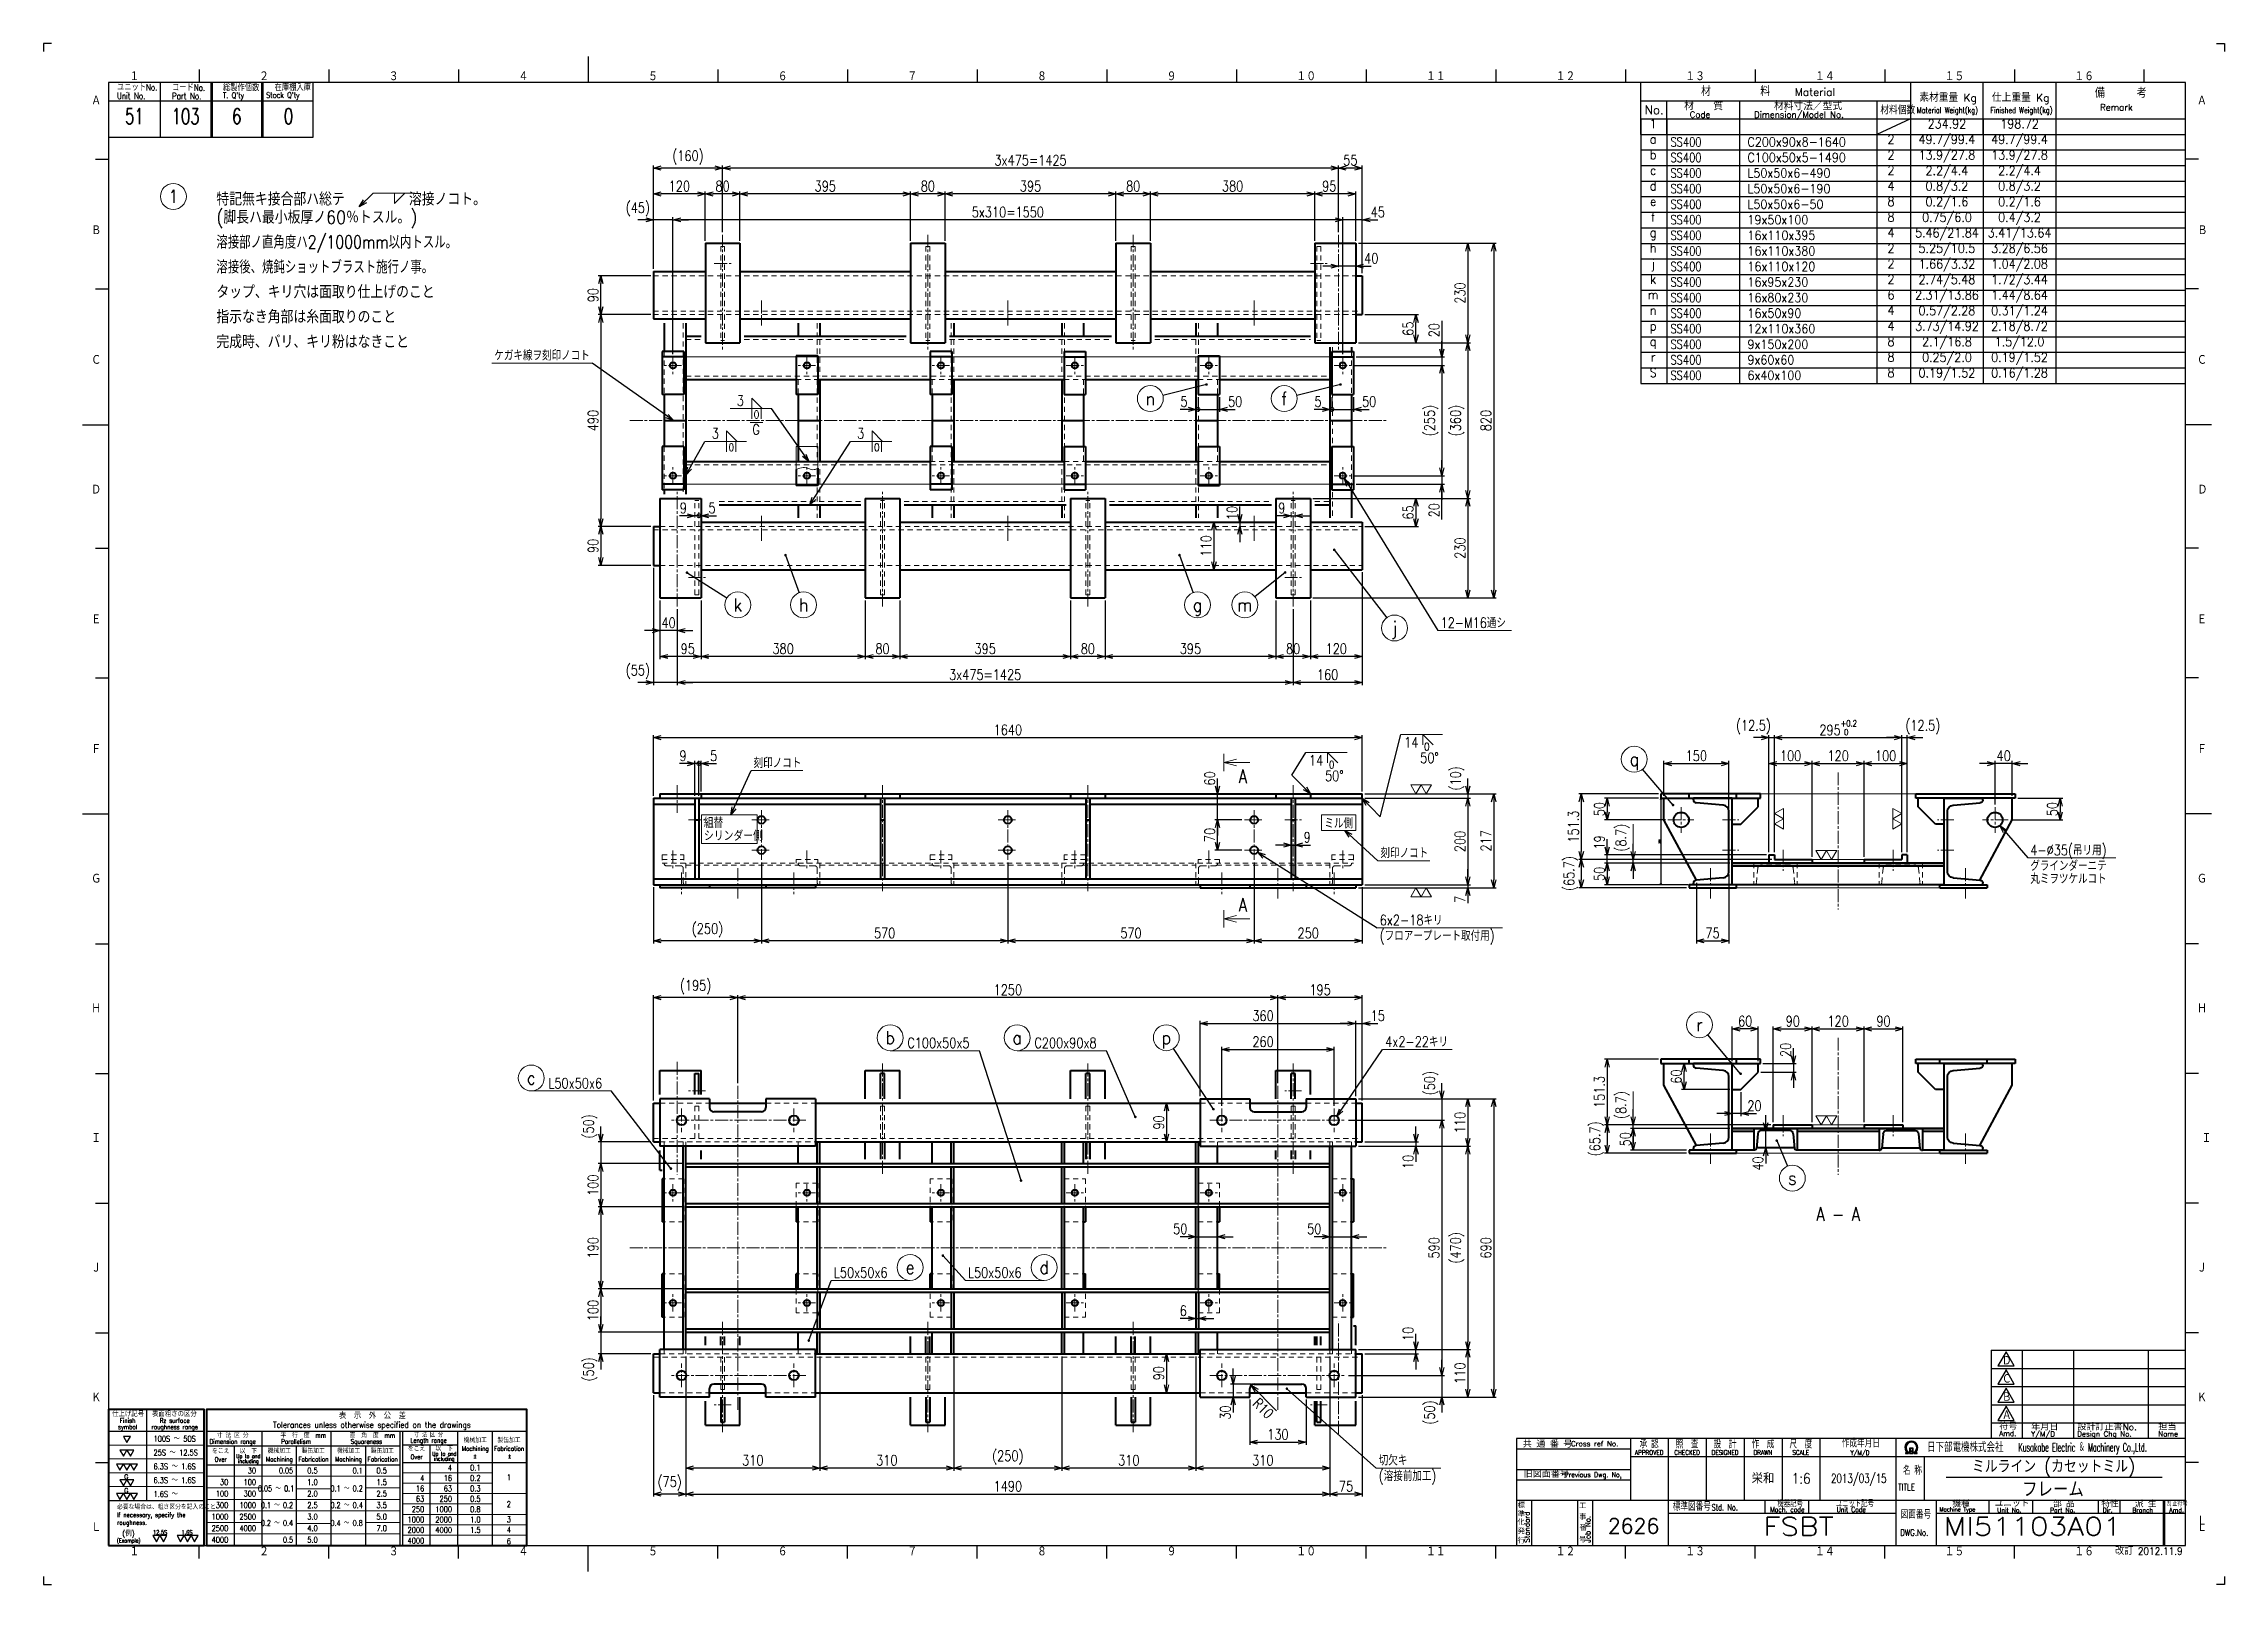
# Model space of a CAD drawing. Header units: millimetres. Extents: x 0 to 5046, y 0 to 3564.
import ezdxf
from ezdxf.enums import TextEntityAlignment as Align

# ---------------------------------------------------------------- set-up
doc = ezdxf.new("R2010")
doc.units = ezdxf.units.MM
doc.header["$LTSCALE"] = 6
for name, pattern in [('GEN4A', [15, 10, -1, 1, -1, 1, -1]), ('GEN7A', [7.5, 5, -0.75, 1, -0.75]), ('HIDDEN2', [3.5, 2, -1.5])]:
    doc.linetypes.add(name, pattern=pattern)
doc.layers.get('0').update_dxf_attribs({"lineweight": 20})
doc.layers.get('DEFPOINTS').update_dxf_attribs({"color": 253})
for name, color, linetype, lineweight in [('2', 5, 'Continuous', 40), ('3A', 6, 'HIDDEN2', 20), ('4', 3, 'Continuous', 13), ('4A', 3, 'GEN4A', 13), ('5', 3, 'Continuous', 13), ('6', 7, 'Continuous', 50), ('7A', 4, 'GEN7A', 13), ('8', 1, 'Continuous', 13), ('DIMENSION', 3, 'Continuous', 25)]:
    doc.layers.add(name, color=color, linetype=linetype, lineweight=lineweight)
doc.layers.add('RAHM2', color=1, linetype='Continuous')
doc.layers.add('RAHM3', color=52, linetype='Continuous')
doc.styles.add('DIMENSION', font='romans.shx', dxfattribs={"width": 0.8, "bigfont": 'extfont2.shx'})
doc.styles.get("Standard").update_dxf_attribs({"font": 'romans.shx', "width": 0.8, "bigfont": 'extfont2.shx'})
doc.dimstyles.new('GEN-ISO$0', dxfattribs={"dimscale": 6, "dimtxt": 4, "dimasz": 3, "dimexe": 1, "dimexo": 1, "dimgap": 1, "dimtad": 3, "dimrnd": 0.01, "dimdsep": 46, "dimtxsty": 'Standard', "dimblk": 'OPEN30', "dimcen": 0, "dimclrt": 7, "dimazin": 2, "dimtp": 0.1, "dimtm": 0.1, "dimtfac": 0.6, "dimtmove": 2, "dimatfit": 3, "dimldrblk": 'OPEN30', "dimfxl": 1, "dimarcsym": 0})
doc.dimstyles.new('GEN-ISO$7', dxfattribs={"dimscale": 6, "dimtxt": 4, "dimasz": 3, "dimexe": 1, "dimexo": 1, "dimgap": 1, "dimtad": 3, "dimrnd": 0.01, "dimdsep": 46, "dimtxsty": 'Standard', "dimblk": 'OPEN30', "dimcen": 0, "dimclrt": 7, "dimazin": 2, "dimtp": 0.1, "dimtm": 0.1, "dimtfac": 0.6, "dimtmove": 2, "dimatfit": 3, "dimldrblk": 'OPEN30', "dimfxl": 1, "dimarcsym": 0})

msp = doc.modelspace()

# ---------------------------------------------------------------- texts
at = {"layer": '6'}
for s, height, width, p in [('特記無キ接合部ハ総テ\u3000\u3000\u3000\u3000\u3000溶接ノコト。', 30, 0.9, (399.817, 3189.439)), ('(脚長ハ最小板厚ノ60％トスル。)', 30, 0.9, (399.817, 3147.439)), ('溶接部ノ直角度ハ2/1000mm以内トスル。', 30, 0.8, (399.817, 3089.839)), ('溶接後、焼鈍ショットブラスト施行ノ事。', 30, 0.8, (399.817, 3032.239)), ('ケガキ線ヲ刻印ノコト', 24, 0.8, (1042.899, 2831.034)), ('12-M16通シ', 24, 0.8, (3232.368, 2212.395)), ('刻印ノコト', 24, 0.8, (1642.817, 1888.246)), ('刻印ノコト', 24, 0.8, (3093.267, 1680.026)), ('グラインダーニテ', 24, 0.8, (4596.929, 1650.412)), ('4-%%C35(吊リ用)', 24, 0.8, (4596.929, 1686.412)), ('丸ミヲツケルコト', 24, 0.8, (4596.929, 1620.412)), ('6x2-18キリ', 24, 0.8, (3091.58, 1524.515)), ('(フロアープレート取付用)', 24, 0.8, (3091.58, 1488.515)), ('C100x50x5', 24, 0.8, (1998.496, 1240.51)), ('C200x90x8', 24, 0.8, (2292.433, 1240.51)), ('4x2-22キリ', 24, 0.8, (3104.282, 1243.331)), ('L50x50x6', 24, 0.8, (1168.004, 1147.302)), ('L50x50x6', 24, 0.8, (1828.522, 709.148)), ('L50x50x6', 24, 0.8, (2138.779, 709.148)), ('切欠キ', 24, 0.8, (3089.285, 275.014)), ('(溶接前加工)', 24, 0.8, (3089.285, 239.014))]:
    msp.add_text(s, height=height, dxfattribs=dict(at, width=width)).set_placement(p)
at = {"layer": '6', "ltscale": 5, "width": 0.8}
for s, height, p in [('3', 24, (1612.325, 2738.295)), ('0', 18, (1649.525, 2706.122)), ('3', 24, (1554.077, 2662.371)), ('0', 18, (1591.277, 2630.197)), ('3', 24, (1890.694, 2662.371)), ('0', 18, (1927.894, 2630.197)), ('14', 24, (2944.507, 1906.223)), ('14', 24, (3164.647, 1947.87)), ('50%%D', 24, (3206.647, 1911.87)), ('0', 18, (3200.647, 1937.67)), ('50%%D', 24, (2986.507, 1870.223)), ('0', 18, (2980.507, 1896.023))]:
    msp.add_text(s, height=height, dxfattribs=at).set_placement(p, align=Align.MIDDLE_CENTER)
msp.add_text('G', height=24, dxfattribs=at).set_placement((1639.85, 2659.552))
at = {"layer": '6', "width": 0.8}
for s, p in [('A', (2775.009, 1853.654)), ('A', (2775.009, 1556.081)), ('A - A', (4152.279, 840.676))]:
    msp.add_text(s, height=31.5, dxfattribs=at).set_placement(p, align=Align.CENTER)
msp.add_text('R10', height=24, rotation=315, dxfattribs=at).set_placement((2795.742, 416.384))

# ---------------------------------------------------------------- blocks, each defined once
blk = doc.blocks.new('1A1ブヒン')
at = {"layer": '2'}
for points in [[(25, 15), (61.89, 15), (61.89, 67.4), (25, 67.4)], [(62.78, 15), (186.34, 15), (186.34, 67.4), (62.78, 67.4)]]:
    blk.add_lwpolyline(points, close=True, dxfattribs=at)
at = {"layer": '4'}
for p, q in [((25, 53.68), (61.89, 53.68)), ((25, 48.35), (61.89, 48.35)), ((25, 43.02), (61.89, 43.02)), ((138.34, 43), (173, 43)), ((25, 37.68), (61.89, 37.68)), ((62.78, 41.67), (137.45, 41.67)), ((62.78, 37.22), (84.12, 37.22)), ((97.45, 36.78), (110.78, 36.78)), ((124.12, 37.22), (137.45, 37.22)), ((138.34, 39), (173, 39)), ((138.34, 35), (186.34, 35)), ((62.78, 32.78), (137.45, 32.78)), ((62.78, 28.33), (137.45, 28.33)), ((138.34, 31), (173, 31)), ((138.34, 27), (186.34, 27)), ((62.78, 23.89), (84.12, 23.89)), ((62.78, 19.44), (137.45, 19.44)), ((97.45, 23.44), (110.78, 23.44)), ((124.12, 23.89), (137.45, 23.89)), ((138.34, 23), (186.34, 23)), ((138.34, 19), (186.34, 19))]:
    blk.add_line(p, q, dxfattribs=at)
at = {"layer": 'RAHM2', "color": 5, "linetype": 'Continuous'}
for p, q in [((3, 594), (0, 594)), ((0, 594), (0, 591)), ((210, 589), (210, 579)), ((838, 594), (841, 594)), ((841, 594), (841, 591)), ((60, 584), (60, 579)), ((110, 584), (110, 579)), ((160, 584), (160, 579)), ((260, 584), (260, 579)), ((310, 584), (310, 579)), ((360, 584), (360, 579)), ((410, 584), (410, 579)), ((460, 584), (460, 579)), ((510, 584), (510, 579)), ((560, 584), (560, 579)), ((610, 584), (610, 579)), ((660, 584), (660, 579)), ((710, 584), (710, 579)), ((760, 584), (760, 579)), ((810, 584), (810, 579)), ((826, 579), (25, 579)), ((25, 579), (25, 15)), ((104, 558), (104, 579)), ((826, 15), (826, 579)), ((25, 558), (64.5, 558)), ((64.5, 558), (104, 558)), ((20, 549.5), (25, 549.5)), ((831, 549.5), (826, 549.5)), ((20, 499.5), (25, 499.5)), ((831, 499.5), (826, 499.5)), ((15, 447), (25, 447)), ((836, 447), (826, 447)), ((20, 399.5), (25, 399.5)), ((831, 399.5), (826, 399.5)), ((20, 349.5), (25, 349.5)), ((831, 349.5), (826, 349.5)), ((15, 297), (25, 297)), ((836, 297), (826, 297)), ((20, 247), (25, 247)), ((831, 247), (826, 247)), ((20, 197), (25, 197)), ((831, 197), (826, 197)), ((20, 147), (25, 147)), ((831, 147), (826, 147)), ((20, 97), (25, 97)), ((831, 97), (826, 97)), ((20, 47), (25, 47)), ((831, 47), (826, 47)), ((25, 15), (826, 15)), ((60, 10), (60, 15)), ((110, 10), (110, 15)), ((160, 10), (160, 15)), ((210, 5), (210, 15)), ((260, 10), (260, 15)), ((310, 10), (310, 15)), ((360, 10), (360, 15)), ((410, 10), (410, 15)), ((460, 10), (460, 15)), ((510, 10), (510, 15)), ((560, 10), (560, 15)), ((610, 10), (610, 15)), ((660, 10), (660, 15)), ((710, 10), (710, 15)), ((760, 10), (760, 15)), ((0, 3), (0, 0)), ((0, 0), (3, 0)), ((841, 0), (838, 0)), ((841, 3), (841, 0))]:
    blk.add_line(p, q, dxfattribs=at)
at = {"layer": 'RAHM2', "color": 7, "linetype": 'Continuous'}
for p, q in [((25, 572), (64.5, 572)), ((45, 579), (45, 558)), ((64.5, 579), (64.5, 558)), ((64.5, 572), (104, 572)), ((65, 579), (65, 558)), ((84, 579), (84, 558)), ((84.5, 579), (84.5, 558)), ((616, 559), (616, 579)), ((616, 572), (720, 572)), ((626, 559), (626, 572)), ((654, 572), (654, 559)), ((707, 572), (707, 559)), ((720, 579), (720, 559)), ((748, 559), (748, 579)), ((776, 579), (776, 559)), ((616, 565), (826, 565)), ((720, 565), (707, 559)), ((616, 559), (826, 559)), ((751, 90.26), (826, 90.26)), ((751, 90.26), (751, 56.26)), ((763, 90.26), (763, 56.26)), ((782.8, 90.26), (782.8, 56.26)), ((811.6, 90.26), (811.6, 56.26)), ((826, 56.26), (826, 90.26)), ((751, 83.26), (826, 83.26)), ((751, 76.26), (826, 76.26)), ((39.67, 67.4), (39.67, 32.35)), ((751, 69.26), (826, 69.26)), ((25, 59.02), (61.89, 59.02)), ((62.78, 59.02), (186.34, 59.02)), ((84.12, 59.02), (84.12, 15)), ((110.78, 59.02), (110.78, 15)), ((137.45, 15), (137.45, 59.02)), ((138.34, 59.02), (138.34, 15)), ((159.67, 59.02), (159.67, 15)), ((173, 59.02), (173, 15)), ((751, 62.26), (826, 62.26)), ((62.78, 53.37), (137.45, 53.37)), ((73.45, 53.37), (73.45, 15)), ((97.45, 53.37), (97.45, 15)), ((124.12, 53.37), (124.12, 15)), ((138.34, 53.81), (159.67, 53.81)), ((149, 56.35), (149, 56.32)), ((149, 53.81), (149, 15)), ((568.05, 52.26), (611.93, 52.26)), ((611.93, 56.26), (611.93, 32.42)), ((626.55, 56.26), (626.55, 15)), ((641.18, 56.26), (641.18, 32.42)), ((655.8, 56.26), (655.8, 32.42)), ((670.43, 56.26), (670.43, 32.42)), ((685.05, 56.26), (685.05, 32.42)), ((714.3, 56.26), (714.3, 15)), ((62.78, 46.11), (137.45, 46.11)), ((138.34, 47), (186.34, 47)), ((568.05, 44.34), (611.93, 44.34)), ((611.93, 49.26), (826, 49.26)), ((685.05, 49.26), (685.05, 32.42)), ((714.3, 49.26), (714.3, 49.26)), ((725.17, 49.26), (725.17, 32.42)), ((568.05, 40.34), (611.93, 40.34)), ((25, 32.35), (61.89, 32.35)), ((568.05, 32.42), (826, 32.42)), ((573.77, 32.42), (573.77, 15)), ((591.59, 32.42), (591.59, 15)), ((597.3, 32.42), (597.3, 15)), ((626.55, 27.42), (714.3, 27.42)), ((663.73, 32.42), (663.73, 27.42)), ((680.59, 32.42), (680.59, 27.42)), ((729.82, 32.42), (729.82, 15)), ((729.82, 27.42), (826, 27.42)), ((750.15, 32.42), (750.15, 27.42)), ((767, 32.42), (767, 27.42)), ((792.29, 32.42), (792.29, 27.42)), ((800.72, 32.42), (800.72, 27.42)), ((817.57, 15), (817.57, 32.42)), ((818.07, 15), (818.07, 32.42))]:
    blk.add_line(p, q, dxfattribs=at)
at = {"layer": 'RAHM2', "color": 3, "linetype": 'Continuous'}
blk.add_line((733.73, 41.35), (817.03, 41.35), dxfattribs=at)
at = {"layer": 'RAHM2', "color": 7, "linetype": 'Continuous'}
for points in [[(756.79, 89.67), (753.65, 84.23), (759.92, 84.23)], [(756.79, 82.67), (753.65, 77.23), (759.92, 77.23)], [(756.79, 75.67), (753.65, 70.23), (759.92, 70.23)], [(756.79, 68.67), (753.65, 63.23), (759.92, 63.23)], [(30.76, 49.4), (32.11, 51.73), (29.41, 51.73), (30.76, 49.4)], [(32.11, 54.73), (33.46, 57.06), (30.77, 57.06), (32.11, 54.73)], [(33.45, 49.4), (34.8, 51.73), (32.11, 51.73), (33.45, 49.4)], [(29.42, 44.06), (30.77, 46.4), (28.07, 46.4), (29.42, 44.06)], [(32.11, 44.06), (33.46, 46.4), (30.77, 46.4), (32.11, 44.06)], [(34.81, 44.06), (36.15, 46.4), (33.46, 46.4), (34.81, 44.06)], [(29.42, 32.68), (30.77, 35.01), (28.07, 35.01), (29.42, 32.68)], [(30.76, 38.01), (32.11, 40.34), (29.41, 40.34), (30.76, 38.01)], [(32.11, 32.68), (33.46, 35.01), (30.77, 35.01), (32.11, 32.68)], [(33.45, 38.01), (34.8, 40.34), (32.11, 40.34), (33.45, 38.01)], [(34.81, 32.68), (36.15, 35.01), (33.46, 35.01), (34.81, 32.68)], [(43.48, 16.45), (44.83, 18.79), (42.14, 18.79), (43.48, 16.45)], [(46.18, 16.45), (47.52, 18.79), (44.83, 18.79), (46.18, 16.45)], [(52.85, 16.45), (54.2, 18.79), (51.5, 18.79), (52.85, 16.45)], [(55.55, 16.45), (56.89, 18.79), (54.2, 18.79), (55.55, 16.45)], [(58.24, 16.45), (59.59, 18.79), (56.89, 18.79), (58.24, 16.45)]]:
    blk.add_lwpolyline(points, close=True, dxfattribs=at)
at = {"layer": 'RAHM2', "color": 5, "linetype": 'Continuous'}
blk.add_lwpolyline([(826, 56.26), (568.05, 56.26), (568.05, 15)], dxfattribs=at)
at = {"layer": 'RAHM2', "color": 7, "linetype": 'Continuous'}
for points in [[(718.02, 50.4), (719.22, 50.4), (719.22, 51.01)], [(718.02, 50.58), (718.97, 50.58), (718.97, 50.91)], [(718.72, 50.82), (718.72, 50.75), (718.02, 50.75), (718.02, 50.4)], [(719.62, 52.51), (719.62, 50.4), (720.92, 50.4), (720.92, 52.51), (719.62, 52.51)], [(719.77, 52.36), (719.77, 51.53), (720.77, 51.53), (720.77, 52.36), (719.77, 52.36)], [(720.77, 51.38), (720.77, 50.55), (719.77, 50.55), (719.77, 51.38), (720.77, 51.38)], [(721.32, 50.98), (721.32, 50.4), (722.58, 50.4), (722.58, 50.75), (721.85, 50.75), (721.85, 50.8)], [(721.57, 50.87), (721.57, 50.58), (722.58, 50.58)]]:
    blk.add_lwpolyline(points, dxfattribs=at)
for radius, start, end in [(2.5, 308.27062, 230.89517), (2.28, 303.99488, 234.40132), (2.06, 299.8294, 238.47562)]:
    blk.add_arc((720.3, 52.76), radius, start, end, dxfattribs=at)
at = {"layer": '4', "width": 0.9}
blk.add_text('改訂 2012.11.9', height=2.8, dxfattribs=at).set_placement((824.91, 11.44), align=Align.RIGHT)
at = {"layer": 'RAHM2', "color": 5, "linetype": 'Continuous'}
for s, height, p in [('１', 3.31, (33.1, 579.6)), ('２', 3.31, (83.1, 579.6)), ('３', 3.31, (133.1, 579.6)), ('４', 3.31, (183.1, 579.6)), ('５', 3.31, (233.1, 579.6)), ('６', 3.31, (283.1, 579.6)), ('７', 3.31, (333.1, 579.6)), ('８', 3.31, (383.1, 579.6)), ('９', 3.31, (433.1, 579.6)), ('１０', 3.311, (483.1, 579.6)), ('１１', 3.311, (533.1, 579.6)), ('１２', 3.311, (583.1, 579.6)), ('１３', 3.311, (633.1, 579.6)), ('１４', 3.311, (683.1, 579.6)), ('１５', 3.311, (733.1, 579.6)), ('１６', 3.311, (783.1, 579.6)), ('Ａ', 3.31, (18.36, 570.24)), ('Ａ', 3.31, (830.43, 570.24)), ('Ｂ', 3.31, (18.36, 520.24)), ('Ｂ', 3.31, (830.65, 520.24)), ('Ｃ', 3.31, (18.36, 470.24)), ('Ｃ', 3.31, (830.43, 470.24)), ('Ｄ', 3.31, (18.36, 420.24)), ('Ｄ', 3.31, (830.65, 420.24)), ('Ｅ', 3.31, (18.36, 370.24)), ('Ｅ', 3.31, (830.43, 370.24)), ('Ｆ', 3.31, (18.36, 320.24)), ('Ｆ', 3.31, (830.43, 320.24)), ('Ｇ', 3.31, (18.36, 270.24)), ('Ｇ', 3.31, (830.43, 270.24)), ('Ｈ', 3.31, (18.36, 220.24)), ('Ｈ', 3.31, (830.43, 220.24)), ('Ｉ', 3.31, (18.36, 170.24)), ('Ｉ', 3.31, (832.19, 170.24)), ('Ｊ', 3.31, (18.36, 120.24)), ('Ｊ', 3.31, (830.43, 120.24)), ('Ｋ', 3.31, (18.36, 70.24)), ('Ｋ', 3.31, (830.43, 70.24)), ('Ｌ', 3.31, (830.43, 22.74)), ('Ｌ', 3.31, (18.36, 20.24)), ('Ｌ', 3.31, (830.43, 20.24)), ('１', 3.31, (33.1, 10.87)), ('２', 3.31, (83.1, 10.87)), ('３', 3.31, (133.1, 10.87)), ('４', 3.31, (183.1, 10.87)), ('５', 3.31, (233.1, 10.87)), ('６', 3.31, (283.1, 10.87)), ('７', 3.31, (333.1, 10.87)), ('８', 3.31, (383.1, 10.87)), ('９', 3.31, (433.1, 10.87)), ('１０', 3.311, (483.1, 10.87)), ('１１', 3.311, (533.1, 10.87)), ('１２', 3.311, (583.1, 10.87)), ('１３', 3.311, (633.1, 10.87)), ('１４', 3.311, (683.1, 10.87)), ('１５', 3.311, (733.1, 10.87)), ('１６', 3.311, (783.1, 10.87))]:
    blk.add_text(s, height=height, dxfattribs=at).set_placement(p)
at = {"layer": 'RAHM2', "color": 7, "linetype": 'Continuous'}
for s, height, width, p in [('ユニットNo.', 2.5, 0.8, (28.29, 575.92)), ('Unit No.', 2.5, 0.8, (28.29, 572.64)), ('コードNo.', 2.5, 0.8, (49.52, 575.81)), ('Part No.', 2.5, 0.8, (49.52, 572.53)), ('総製作個数', 2.5, 0.8, (69.17, 575.72)), ("T. Q'ty", 2.2, 0.8, (69.17, 572.96)), ("Stock Q'ty", 2.2, 0.8, (85.8, 573.06)), ('在庫棚入庫', 2.5, 0.8, (89.08, 575.82)), ('材料個数', 3, 0.8, (708.32, 566.79)), ('Material Weight(kg)', 2.2, 0.68, (722.37, 567.25)), ('Finished Weight(kg)', 2.2, 0.68, (750.74, 567.25)), ('25S ～ 12.5S', 2.2222, 0.8, (42.38, 49.69)), ('100S ～ 50S', 2.222, 0.8, (42.38, 55.03)), ('作成年月日', 3, 0.7, (693.49, 52.82)), ('Y/M/D', 1.8, 0.8, (696.79, 49.87)), ('Kusakabe Electric ＆ Machinery Co.,Ltd.', 3.3108, 0.5, (761.56, 51.19)), ('6.3S ～ 1.6S', 2.2222, 0.8, (42.38, 44.36)), ('0.1', 2.222, 0.8, (164.48, 43.86)), ('0.2', 2.222, 0.8, (164.48, 39.86)), ('1', 2.22, 0.8, (178.61, 40.16)), ('Previous Dwg. No,', 2, 0.9, (586.53, 41.31)), ('名 称', 3, 0.7, (717.06, 42.33)), ('6.3S ～ 1.6S', 2.2222, 0.8, (42.38, 39.03)), ('1.6S ～ ', 2.222, 0.8, (42.38, 33.69)), ('0.3', 2.222, 0.8, (164.48, 35.86)), ('0.5', 2.222, 0.8, (164.48, 31.86)), ('TITLE', 2.5, 0.8, (715.18, 36.25)), ('必要な場合は、粗さ区分を記入のこと', 1.7778, 0.9, (28.31, 28.95)), ('If necessary, specify the', 1.7778, 0.8, (28.31, 25.9)), ('0.8', 2.222, 0.8, (164.48, 27.86)), ('1.0', 2.222, 0.8, (164.48, 23.86)), ('2', 2.22, 0.8, (178.61, 29.8)), ('3', 2.22, 0.8, (178.61, 23.94)), ('標準図番号', 3, 0.7, (628.26, 28.44)), ('Std. No.', 2.5, 0.7, (643.23, 28.44)), ('Mach. code', 2, 0.7, (665.86, 27.83)), ('機器記号', 2.5, 0.7, (668.65, 29.77)), ('ユニット記号', 2.5, 0.7, (691.14, 29.85)), ('Unit Code', 2, 0.7, (691.45, 27.83)), ('図面番号', 3, 0.7, (716.15, 25.37)), ('Machine Type', 1.7, 0.9, (731.15, 28.05)), ('訂正符号', 2, 0.7, (818.96, 30.16)), ('(Example)', 1.524, 0.8, (28.22, 16.1)), ('roughness.', 1.778, 0.8, (28.31, 22.94)), ('(例)', 2.032, 0.9, (30.33, 18.61)), ('12.5S', 1.6, 0.8, (42.19, 19.27)), ('1.6S', 1.6, 0.8, (53.16, 19.27)), ('1.5', 2.222, 0.8, (164.48, 19.86)), ('4', 2.22, 0.8, (178.61, 19.94)), ('6', 2.22, 0.8, (178.61, 15.5))]:
    blk.add_text(s, height=height, dxfattribs=dict(at, width=width)).set_placement(p)
for s, height, p in [('材\u3000\u3000\u3000\u3000\u3000料', 3.311, (639.18, 573.82)), ('Material', 3, (675.34, 573.82)), ('素材重量 Kg', 3, (723.35, 571.63)), ('仕上重量 Kg', 3, (751.35, 571.63)), ('備     考', 3.311, (791.08, 573.21)), ('No.', 3.311, (617.5, 566.82)), ('材\u3000\u3000質', 3, (632.68, 568.39)), ('Code', 2.4, (634.82, 565.45)), ('Dimension/Model No.', 2.4, (659.65, 565.45)), ('材料寸法／型式', 3, (667.33, 568.39)), ('Remark', 2.5, (793.03, 568.16)), ('Ｄ', 3.2, (755.23, 84.47)), ('Ｃ', 3.2, (755.23, 77.47)), ('Ｂ', 3.2, (755.23, 70.47)), ('Amd.', 2, (754.17, 57.2)), ('符号', 2.5, (754.17, 59.63)), ('Ａ', 3.2, (755.23, 63.47)), ('Y/M/D', 2, (766.49, 56.97)), ('年月日', 2.5, (766.49, 59.4)), ('設計訂正書No.', 2.5, (784.29, 59.44)), ('Design Chg No.', 2, (784.29, 57.01)), ('担当', 2.5, (815.5, 59.44)), ('Name', 2, (815.5, 57.01)), ('共 通 番 号', 2.5, (570.44, 52.79)), ('Cross ref No.', 2, (589.05, 53.23)), ('旧図面番号', 2.5, (570.76, 41.21)), ('標', 2, (568.44, 29.43)), ('準', 2, (568.47, 26.11)), ('工', 2, (592.15, 29.24)), ('事', 2, (592.17, 24.92)), ('機種', 2.4, (736.08, 29.76)), ('ユニット', 2.4, (752.39, 29.96)), ('Unit No.', 1.7, (753.39, 27.76)), ('Part No.', 1.7, (773.81, 27.76)), ('部 品', 2.4, (774.93, 29.79)), ('特性', 2.4, (793.55, 29.78)), ('Dir.', 1.7, (794.09, 27.76)), ('Branch', 1.7, (805.51, 27.76)), ('派 生', 2.4, (806.46, 29.72)), ('Amd.', 1.7, (819.74, 27.76)), ('化', 2, (568.37, 22.95)), ('行', 2, (568.43, 15.82)), ('行', 2, (568.46, 15.82)), ('発', 2, (568.46, 19.47)), ('号', 2, (592.11, 16.28)), ('番', 2, (592.31, 20.76))]:
    blk.add_text(s, height=height, dxfattribs=at).set_placement(p)
for s, height, width, p in [('仕上げ記号', 1.956, 0.9, (32.58, 64.69)), ('symbol', 1.778, 0.8, (32.39, 59.78)), ('Finish', 1.778, 0.8, (32.39, 62.28)), ('roughness range', 1.7778, 0.8, (50.55, 59.78)), ('表面粗さの区分', 1.956, 0.9, (50.44, 64.69)), ('Rz surface', 1.778, 0.8, (50.55, 62.28)), ('Tolerances unless otherwise specified on the drawings', 2.2857, 0.9, (126.61, 60.36)), ('表\u3000示\u3000外\u3000公\u3000差', 2.286, 0.9, (126.81, 63.87)), ('Dimension range', 1.7778, 0.8, (72.91, 54.19)), ('をこえ', 1.778, 0.9, (68.29, 50.49)), ('寸 法 区 分', 1.778, 0.9, (72.91, 56.54)), ('以\u3000下', 1.778, 0.9, (78.96, 50.49)), ('機械加工', 1.778, 0.9, (90.92, 50.59)), ('Parallelism', 1.7778, 0.8, (97.36, 54.19)), ('平\u3000行\u3000度\u3000mm', 1.778, 0.9, (100.13, 56.54)), ('製缶加工', 1.778, 0.9, (103.94, 50.59)), ('機械加工', 1.778, 0.9, (117.58, 50.59)), ('Squareness', 1.778, 0.8, (124.45, 54.19)), ('直\u3000角\u3000度\u3000mm', 1.778, 0.9, (126.79, 56.54)), ('製缶加工', 1.778, 0.9, (130.6, 50.59)), ('をこえ', 1.778, 0.9, (143.84, 51.44)), ('Length range', 1.7778, 0.8, (148.46, 54.63)), ('寸 法 区 分', 1.778, 0.8, (148.46, 56.76)), ('Up to and', 1.524, 0.8, (154.5, 49.6)), ('以\u3000下', 1.778, 0.9, (154.51, 51.44)), ('Machining', 1.778, 0.8, (166.47, 51.47)), ('機械加工', 1.778, 0.9, (166.47, 54.67)), ('Fabrication', 1.7778, 0.8, (179.52, 51.47)), ('製缶加工', 1.778, 0.9, (179.47, 54.67)), ('Over', 1.778, 0.8, (68.29, 47.28)), ('Up to and', 1.524, 0.8, (78.94, 48.65)), ('including', 1.524, 0.8, (78.96, 46.72)), ('Machining', 1.778, 0.8, (90.92, 47.37)), ('Fabrication', 1.7778, 0.8, (104.08, 47.37)), ('Machining', 1.778, 0.8, (117.58, 47.37)), ('Fabrication', 1.7778, 0.8, (130.75, 47.37)), ('Over', 1.778, 0.8, (143.84, 48.23)), ('including', 1.524, 0.8, (154.51, 47.67)), ('%%P', 1.778, 0.9, (166.37, 48.6)), ('%%P', 1.778, 0.9, (179.7, 48.6))]:
    blk.add_text(s, height=height, dxfattribs=dict(at, width=width)).set_placement(p, align=Align.CENTER)
for s, height, width, p in [('APPROVED', 1.8, 0.8, (619.18, 50.85)), ('承 認', 3, 0.7, (619.18, 54.35)), ('CHECKED', 1.8, 0.8, (633.8, 50.85)), ('照  査', 3, 0.7, (633.8, 54.35)), ('DESIGNED', 1.8, 0.8, (648.43, 50.85)), ('設  計', 3, 0.7, (648.43, 54.35)), ('作  成', 3, 0.7, (663.05, 54.35)), ('DRAWN', 1.8, 0.8, (663.05, 50.85)), ('尺  度', 3, 0.7, (677.67, 54.35)), ('SCALE', 1.8, 0.8, (677.67, 50.85)), ('DWG.No.', 2.5, 0.8, (721.41, 19.96))]:
    blk.add_text(s, height=height, dxfattribs=dict(at, width=width)).set_placement(p, align=Align.MIDDLE)
at = {"layer": 'RAHM2', "color": 7, "linetype": 'Continuous', "width": 0.844147}
blk.add_text('日下部電機株式会社', height=3.311, dxfattribs=at).set_placement((726.35, 51.06), (755.79, 51.06), align=Align.FIT)
at = {"layer": 'RAHM2', "color": 7, "linetype": 'Continuous'}
for p in [(32.67, 40.59), (32.67, 35.25)]:
    blk.add_text('G', height=1.78, dxfattribs=at).set_placement(p, align=Align.RIGHT)
for s, height, width, p in [('30', 2.222, 0.8, (81.95, 42.75)), ('0.05', 2.222, 0.7, (96.21, 42.75)), ('0.5', 2.222, 0.8, (105.71, 42.75)), ('0.1', 2.222, 0.7, (123.09, 42.75)), ('0.5', 2.222, 0.8, (132.38, 42.75)), ('4', 2.22, 0.8, (146.78, 39.86)), ('16', 2.222, 0.8, (157.51, 39.86)), ('4', 2.22, 0.8, (157.51, 43.86)), ('100', 2.222, 0.8, (71.23, 33.86)), ('30', 2.222, 0.8, (71.23, 38.31)), ('300', 2.222, 0.8, (81.95, 33.86)), ('100', 2.222, 0.8, (81.95, 38.31)), ('0.05 ～ 0.1', 2.222, 0.7, (96.64, 35.85)), ('2.0', 2.222, 0.8, (105.71, 33.86)), ('1.0', 2.222, 0.8, (105.71, 38.31)), ('0.1 ～ 0.2', 2.222, 0.7, (123.09, 35.85)), ('2.5', 2.222, 0.8, (132.38, 33.86)), ('1.5', 2.222, 0.8, (132.38, 38.31)), ('63', 2.222, 0.8, (146.78, 31.86)), ('16', 2.222, 0.8, (146.78, 35.86)), ('250', 2.222, 0.8, (157.51, 31.86)), ('63', 2.222, 0.8, (157.51, 35.86)), ('1000', 2.222, 0.8, (71.23, 24.97)), ('300', 2.222, 0.8, (71.23, 29.42)), ('2500', 2.222, 0.8, (81.95, 24.97)), ('1000', 2.222, 0.8, (81.95, 29.42)), ('0.1 ～ 0.2', 2.222, 0.7, (96.21, 29.42)), ('2.5', 2.222, 0.8, (105.71, 29.42)), ('3.0', 2.222, 0.8, (105.71, 24.97)), ('0.2 ～ 0.4', 2.222, 0.7, (123.09, 29.42)), ('3.5', 2.222, 0.8, (132.38, 29.42)), ('5.0', 2.222, 0.8, (132.38, 24.97)), ('1000', 2.222, 0.8, (146.78, 23.86)), ('250', 2.222, 0.8, (146.78, 27.86)), ('2000', 2.222, 0.8, (157.51, 23.86)), ('1000', 2.222, 0.8, (157.51, 27.86)), ('2500', 2.222, 0.8, (71.23, 20.53)), ('4000', 2.222, 0.8, (71.23, 16.09)), ('4000', 2.222, 0.8, (81.95, 20.53)), ('0.2 ～ 0.4', 2.222, 0.7, (96.21, 22.53)), ('0.5', 2.222, 0.7, (96.21, 16.09)), ('4.0', 2.222, 0.8, (105.71, 20.53)), ('5.0', 2.222, 0.8, (105.71, 16.09)), ('0.4 ～ 0.8', 2.222, 0.7, (123.09, 22.53)), ('7.0', 2.222, 0.8, (132.38, 20.53)), ('2000', 2.222, 0.8, (146.78, 19.86)), ('4000', 2.222, 0.8, (146.78, 15.74)), ('4000', 2.222, 0.8, (157.51, 19.86))]:
    blk.add_text(s, height=height, dxfattribs=dict(at, width=width)).set_placement(p, align=Align.RIGHT)
for s, p in [('Standard', (573.07, 16.05)), ('Job No.', (596.5, 16.05))]:
    blk.add_text(s, height=2, rotation=90, dxfattribs=at).set_placement(p)
at = {"layer": 'RAHM2', "color": 5, "linetype": 'Continuous', "width": 0.7}
for tag, p in [('HEADER3', (35, 566.01)), ('HEADER4', (54.75, 566)), ('HEADER15', (74.49, 566)), ('HEADER16', (94.43, 566))]:
    blk.add_attdef(tag, text='', height=6, dxfattribs=at).set_placement(p, align=Align.MIDDLE)
at = {"layer": 'RAHM2', "color": 7, "linetype": 'Continuous'}
blk.add_attdef('HEADER5', text='', height=2.5, dxfattribs=at).set_placement((63.69, 559.1), align=Align.BOTTOM_RIGHT)
for tag, height, width, p in [('HEADER25', 3.2, 0.63, (772.91, 86.65)), ('HEADER23', 3.33, 0.8, (797.4, 86.46)), ('HEADER24', 3.5, 0.8, (818.57, 86.49)), ('HEADER22', 3.2, 0.63, (772.91, 79.65)), ('HEADER20', 3.33, 0.8, (797.4, 79.46)), ('HEADER21', 3.5, 0.8, (818.57, 79.49)), ('HEADER19', 3.2, 0.63, (772.91, 72.65)), ('HEADER17', 3.33, 0.8, (797.4, 72.46)), ('HEADER18', 3.5, 0.8, (818.57, 72.49)), ('HEADER11', 3.2, 0.63, (772.91, 65.65)), ('HEADER9', 3.33, 0.8, (797.4, 65.46)), ('HEADER10', 3.5, 0.8, (818.57, 65.49)), ('HEADER7', 3.31, 0.8, (590.63, 48.21)), ('GEN-TITLE-SCA', 4, 0.85, (677.79, 40.85)), ('HEADER1', 5, 0.9, (775.12, 45.15)), ('HEADER14', 3.31, 0.8, (590.63, 36.29)), ('HEADER2', 6, 0.9, (774.89, 36.68))]:
    blk.add_attdef(tag, text='', height=height, dxfattribs=dict(at, width=width)).set_placement(p, align=Align.MIDDLE)
for tag, p in [('HEADER27', (648.45, 41.09)), ('HEADER26', (663.07, 41.09))]:
    blk.add_attdef(tag, text='', height=4, dxfattribs=at).set_placement(p, align=Align.MIDDLE)
at = {"layer": 'RAHM2', "color": 7, "linetype": 'Continuous', "width": 0.7}
blk.add_attdef('GEN-TITLE-DAT', text='', height=3.5, dxfattribs=at).set_placement((700.02, 39.1), align=Align.CENTER)
at = {"layer": 'RAHM2', "color": 5, "linetype": 'Continuous'}
blk.add_attdef('HEADER6', text='', height=5.8, dxfattribs=at).set_placement((623.09, 17.9), align=Align.BOTTOM_RIGHT)
at = {"layer": 'RAHM2', "color": 5, "linetype": 'Continuous', "style": 'DIMENSION', "width": 1.2}
for tag, p in [('HEADER13', (629.56, 16.75)), ('HEADER12', (663.26, 16.72)), ('GEN-TITLE-DWG', (732.79, 16.74))]:
    blk.add_attdef(tag, text='', height=7.02, dxfattribs=at).set_placement(p, align=Align.BOTTOM_LEFT)
at = {"layer": 'RAHM2', "color": 5, "linetype": 'Continuous', "style": 'DIMENSION'}
blk.add_attdef('HEADER8', text='', height=7.02, dxfattribs=at).set_placement((824.55, 16.71), align=Align.BOTTOM_RIGHT)
blk = doc.blocks.new('GENBALLOON1')
blk.add_circle((0, 0), 5)
at = {"flags": 1}
blk.add_attdef('GEN_PARENT', text='', height=2.5, dxfattribs=at).set_placement((0, 0), align=Align.MIDDLE)
blk.add_attdef('REF_NO', text='', height=3.5).set_placement((0, 0), align=Align.MIDDLE)
at = {"color": 7, "flags": 1}
for tag, p in [('5GENINF', (6.43, 0.96)), ('6GENINF', (6.43, 0.63)), ('7GENINF', (6.43, 0.3)), ('8GENINF', (6.43, -0.04)), ('9GENINF', (6.43, -0.37)), ('3GENINF', (6.43, -2.34)), ('4GENINF', (6.43, -2.67)), ('20GENINF', (6.43, -4.7)), ('21GENINF', (6.43, -5.04)), ('22GENINF', (6.43, -5.37)), ('10GENINF', (6.43, -0.7)), ('11GENINF', (6.43, -1)), ('12GENINF', (6.43, -1.34)), ('13GENINF', (6.43, -1.67)), ('14GENINF', (6.43, -2)), ('15GENINF', (6.43, -3)), ('16GENINF', (6.43, -3.34)), ('17GENINF', (6.43, -3.7)), ('18GENINF', (6.43, -4.04)), ('19GENINF', (6.43, -4.37))]:
    blk.add_attdef(tag, p, '', height=0.2, dxfattribs=at)
blk = doc.blocks.new('A$C44AD5685')
at = {"layer": '6', "width": 0.9}
for s, p in [('タップ、キリ穴は面取り仕上げのこと', (0, 19.2)), ('指示なき角部は糸面取りのこと', (0, 9.6)), ('完成時、バリ、キリ粉はなきこと', (0, 0))]:
    blk.add_text(s, height=5, dxfattribs=at).set_placement(p)
blk = doc.blocks.new('_Open30')
at = {"color": 0, "linetype": 'ByBlock', "lineweight": -2}
for p, q in [((-1, 0.27), (0, 0)), ((0, 0), (-1, -0.27)), ((0, 0), (-1, 0))]:
    blk.add_line(p, q, dxfattribs=at)
blk = doc.blocks.new('STDBUHIN')
at = {"color": 7}
for p, q in [((0, 0), (0, -6)), ((10, 0), (10, -6)), ((38, 0), (38, -6)), ((91, 0), (91, -6)), ((104, 0), (104, -6)), ((132, 0), (132, -6)), ((160, 0), (160, -6)), ((0, -6), (210, -6))]:
    blk.add_line(p, q, dxfattribs=at)
at = {"layer": 'RAHM3', "color": 7, "width": 0.9}
for tag, p in [('1GENST', (4.710911, -4.609434)), ('4GENST', (96.434633, -4.658422)), ('5GENST', (118, -4.729)), ('6GENST', (146, -4.729))]:
    blk.add_attdef(tag, text='', height=3.5, dxfattribs=at).set_placement(p, align=Align.BOTTOM_CENTER)
at = {"layer": 'RAHM3', "color": 7}
for tag, p, width in [('2GENST', (11.373533, -4.658422), 0.8), ('3GENST', (41.070972, -4.658422), 0.8), ('7GENST', (162.759538, -4.671383), 0.9)]:
    blk.add_attdef(tag, p, '', height=3.5, dxfattribs=dict(at, width=width))
blk = doc.blocks.new('C100x50x5x75')
for p, q in [((0, 100), (50, 100)), ((0, 100), (0, 0)), ((5, 83.2008), (5, 16.7991)), ((12.3027, 91.1704), (46.3486, 94.149)), ((50, 100), (50, 98.1338)), ((0, 0), (50, 0)), ((12.3027, 8.8296), (46.3486, 5.851)), ((50, 1.8662), (50, 0))]:
    blk.add_line(p, q)
for centre, radius, start, end in [((13, 83.2008), 8, 95.000063, 180.00002), ((46, 98.1338), 4, 274.99994, 0), ((13, 16.7991), 8, 180.00002, 264.99997), ((46, 1.8662), 4, 0, 85.00001)]:
    blk.add_arc(centre, radius, start, end)
blk = doc.blocks.new('C200x90x8x135')
for p, q in [((0, 200), (0, 0)), ((0, 200), (90, 200)), ((8, 170.0842), (8, 29.9158)), ((20.7798, 184.031), (83.61005, 189.5281)), ((90, 200), (90, 196.5015)), ((0, 0), (90, 0)), ((20.7798, 15.969), (83.61005, 10.4719)), ((90, 3.4985), (90, 0))]:
    blk.add_line(p, q)
for centre, radius, start, end in [((22, 170.0842), 14, 95.000063, 180.00002), ((83, 196.5015), 7, 274.99994, 0), ((22, 29.9158), 14, 180.00002, 264.99997), ((83, 3.4985), 7, 0, 85.000065)]:
    blk.add_arc(centre, radius, start, end)
blk = doc.blocks.new('A$C3BBB741B')
at = {"layer": '4'}
blk.add_lwpolyline([(0, 0), (129, 0), (129, 66), (0, 66)], close=True, dxfattribs=at)
at = {"layer": '6'}
for s, width, p in [('組替', 0.8, (6, 36)), ('シリンダー側', 0.7, (6, 6))]:
    blk.add_text(s, height=24, dxfattribs=dict(at, width=width)).set_placement(p)
blk = doc.blocks.new('A$C57D56A12')
at = {"layer": '4'}
blk.add_lwpolyline([(0, 0), (79, 0), (79, 36), (0, 36)], close=True, dxfattribs=at)
at = {"layer": '6', "width": 0.8}
blk.add_text('ミル側', height=24, dxfattribs=at).set_placement((39.5, 18), align=Align.MIDDLE)
blk = doc.blocks.new('*D23')
at = {"layer": '5', "color": 0, "lineweight": -2, "transparency": 16777216}
for p, q in [((3736.3, 1828.4), (3551.9, 1828.4)), ((3557.9, 1810.4), (3557.9, 1695.1)), ((3998.8, 1677.1), (3551.9, 1677.1))]:
    blk.add_line(p, q, dxfattribs=at)
at = {"layer": 'DEFPOINTS', "color": 0, "transparency": 16777216}
for p in [(3742.3, 1828.4), (3557.9, 1677.1), (4004.8, 1677.1)]:
    blk.add_point(p, dxfattribs=at)
at = {"layer": '5', "color": 0, "lineweight": -2, "transparency": 16777216, "xscale": 18, "yscale": 18, "zscale": 18}
for p, rotation in [((3557.9, 1828.4), 90), ((3557.9, 1677.1), 270)]:
    blk.add_blockref('_Open30', p, dxfattribs=dict(at, rotation=rotation))
at = {"layer": '5', "color": 7, "transparency": 16777216, "insert": (3539.9, 1752.7), "char_height": 24, "attachment_point": 5, "rotation": 90}
blk.add_mtext('151.3', dxfattribs=at)
blk = doc.blocks.new('*D24')
at = {"layer": '5', "color": 0, "lineweight": -2, "transparency": 16777216}
for p, q in [((3998.8, 1677.1), (3551.9, 1677.1)), ((3557.9, 1659.1), (3557.9, 1629.4)), ((3801.3, 1611.4), (3551.9, 1611.4))]:
    blk.add_line(p, q, dxfattribs=at)
at = {"layer": 'DEFPOINTS', "color": 0, "transparency": 16777216}
for p in [(4004.8, 1677.1), (3557.9, 1611.4), (3807.3, 1611.4)]:
    blk.add_point(p, dxfattribs=at)
at = {"layer": '5', "color": 0, "lineweight": -2, "transparency": 16777216, "xscale": 18, "yscale": 18, "zscale": 18}
for p, rotation in [((3557.9, 1677.1), 90), ((3557.9, 1611.4), 270)]:
    blk.add_blockref('_Open30', p, dxfattribs=dict(at, rotation=rotation))
at = {"layer": '5', "color": 7, "transparency": 16777216, "insert": (3533.6, 1644.2), "char_height": 24, "attachment_point": 5, "rotation": 90}
blk.add_mtext('(65.7)', dxfattribs=at)
blk = doc.blocks.new('*D25')
at = {"layer": '5', "color": 0, "lineweight": -2, "transparency": 16777216}
for p, q in [((3901.3, 1668.4), (3611.9, 1668.4)), ((3801.3, 1618.4), (3611.9, 1618.4)), ((3617.9, 1650.4), (3617.9, 1636.4))]:
    blk.add_line(p, q, dxfattribs=at)
at = {"layer": 'DEFPOINTS', "color": 0, "transparency": 16777216}
for p in [(3907.3, 1668.4), (3617.9, 1618.4), (3807.3, 1618.4)]:
    blk.add_point(p, dxfattribs=at)
at = {"layer": '5', "color": 0, "lineweight": -2, "transparency": 16777216, "xscale": 18, "yscale": 18, "zscale": 18}
for p, rotation in [((3617.9, 1668.4), 90), ((3617.9, 1618.4), 270)]:
    blk.add_blockref('_Open30', p, dxfattribs=dict(at, rotation=rotation))
at = {"layer": '5', "color": 7, "transparency": 16777216, "insert": (3599.9, 1643.4), "char_height": 24, "attachment_point": 5, "rotation": 90}
blk.add_mtext('50', dxfattribs=at)
blk = doc.blocks.new('*D26')
at = {"layer": '5', "color": 0, "lineweight": -2, "transparency": 16777216}
for p, q in [((3998.8, 1677.1), (3671.9, 1677.1)), ((3901.3, 1668.4), (3671.9, 1668.4)), ((3677.9, 1695.1), (3677.9, 1713.1)), ((3677.9, 1668.4), (3677.9, 1677.1)), ((3677.9, 1650.4), (3677.9, 1632.4))]:
    blk.add_line(p, q, dxfattribs=at)
at = {"layer": 'DEFPOINTS', "color": 0, "transparency": 16777216}
for p in [(3677.9, 1677.1), (3907.3, 1668.4), (4004.8, 1677.1)]:
    blk.add_point(p, dxfattribs=at)
at = {"layer": '5', "color": 0, "lineweight": -2, "transparency": 16777216, "xscale": 18, "yscale": 18, "zscale": 18}
for p, rotation in [((3677.9, 1677.1), 270), ((3677.9, 1668.4), 90)]:
    blk.add_blockref('_Open30', p, dxfattribs=dict(at, rotation=rotation))
at = {"layer": '5', "color": 7, "transparency": 16777216, "insert": (3653.6, 1727.1), "char_height": 24, "attachment_point": 5, "rotation": 90}
blk.add_mtext('(8.7)', dxfattribs=at)
blk = doc.blocks.new('*D27')
at = {"layer": '5', "color": 0, "lineweight": -2, "transparency": 16777216}
for p, q in [((3617.9, 1705.4), (3617.9, 1723.4)), ((3986.3, 1687.4), (3611.9, 1687.4)), ((3901.3, 1668.4), (3611.9, 1668.4)), ((3617.9, 1668.4), (3617.9, 1687.4)), ((3617.9, 1650.4), (3617.9, 1632.4))]:
    blk.add_line(p, q, dxfattribs=at)
at = {"layer": 'DEFPOINTS', "color": 0, "transparency": 16777216}
for p in [(3617.9, 1687.4), (3907.3, 1668.4), (3992.3, 1687.4)]:
    blk.add_point(p, dxfattribs=at)
at = {"layer": '5', "color": 0, "lineweight": -2, "transparency": 16777216, "xscale": 18, "yscale": 18, "zscale": 18}
for p, rotation in [((3617.9, 1687.4), 270), ((3617.9, 1668.4), 90)]:
    blk.add_blockref('_Open30', p, dxfattribs=dict(at, rotation=rotation))
at = {"layer": '5', "color": 7, "transparency": 16777216, "insert": (3599.9, 1716.3), "char_height": 24, "attachment_point": 5, "rotation": 90}
blk.add_mtext('19', dxfattribs=at)
blk = doc.blocks.new('*D28')
at = {"layer": '5', "color": 0, "lineweight": -2, "transparency": 16777216}
for p, q in [((3736.3, 1818.4), (3611.9, 1818.4)), ((3752.5, 1768.4), (3611.9, 1768.4)), ((3617.9, 1800.4), (3617.9, 1786.4))]:
    blk.add_line(p, q, dxfattribs=at)
at = {"layer": 'DEFPOINTS', "color": 0, "transparency": 16777216}
for p in [(3742.3, 1818.4), (3617.9, 1768.4), (3758.5, 1768.4)]:
    blk.add_point(p, dxfattribs=at)
at = {"layer": '5', "color": 0, "lineweight": -2, "transparency": 16777216, "xscale": 18, "yscale": 18, "zscale": 18}
for p, rotation in [((3617.9, 1818.4), 90), ((3617.9, 1768.4), 270)]:
    blk.add_blockref('_Open30', p, dxfattribs=dict(at, rotation=rotation))
at = {"layer": '5', "color": 7, "transparency": 16777216, "insert": (3599.9, 1793.4), "char_height": 24, "attachment_point": 5, "rotation": 90}
blk.add_mtext('50', dxfattribs=at)
blk = doc.blocks.new('*D29')
at = {"layer": '5', "color": 0, "lineweight": -2, "transparency": 16777216}
for p, q in [((3992.3, 1693.4), (3992.3, 1904.6)), ((4010.3, 1898.6), (4074.3, 1898.6)), ((4092.3, 1683.1), (4092.3, 1904.6))]:
    blk.add_line(p, q, dxfattribs=at)
at = {"layer": 'DEFPOINTS', "color": 0, "transparency": 16777216}
for p in [(4092.3, 1898.6), (3992.3, 1687.4), (4092.3, 1677.1)]:
    blk.add_point(p, dxfattribs=at)
at = {"layer": '5', "color": 0, "lineweight": -2, "transparency": 16777216, "xscale": 18, "yscale": 18, "zscale": 18, "rotation": 180}
blk.add_blockref('_Open30', (3992.3, 1898.6), dxfattribs=at)
at = {"layer": '5', "color": 0, "lineweight": -2, "transparency": 16777216, "xscale": 18, "yscale": 18, "zscale": 18}
blk.add_blockref('_Open30', (4092.3, 1898.6), dxfattribs=at)
at = {"layer": '5', "color": 7, "transparency": 16777216, "insert": (4042.3, 1916.6), "char_height": 24, "attachment_point": 5}
blk.add_mtext('100', dxfattribs=at)
blk = doc.blocks.new('*D30')
at = {"layer": '5', "color": 0, "lineweight": -2, "transparency": 16777216}
for p, q in [((4092.3, 1683.1), (4092.3, 1904.6)), ((4110.3, 1898.6), (4194.3, 1898.6)), ((4212.3, 1683.1), (4212.3, 1904.6))]:
    blk.add_line(p, q, dxfattribs=at)
at = {"layer": 'DEFPOINTS', "color": 0, "transparency": 16777216}
for p in [(4212.3, 1898.6), (4092.3, 1677.1), (4212.3, 1677.1)]:
    blk.add_point(p, dxfattribs=at)
at = {"layer": '5', "color": 0, "lineweight": -2, "transparency": 16777216, "xscale": 18, "yscale": 18, "zscale": 18, "rotation": 180}
blk.add_blockref('_Open30', (4092.3, 1898.6), dxfattribs=at)
at = {"layer": '5', "color": 0, "lineweight": -2, "transparency": 16777216, "xscale": 18, "yscale": 18, "zscale": 18}
blk.add_blockref('_Open30', (4212.3, 1898.6), dxfattribs=at)
at = {"layer": '5', "color": 7, "transparency": 16777216, "insert": (4152.3, 1916.6), "char_height": 24, "attachment_point": 5}
blk.add_mtext('120', dxfattribs=at)
blk = doc.blocks.new('*D31')
at = {"layer": '5', "color": 0, "lineweight": -2, "transparency": 16777216}
for p, q in [((4212.3, 1683.1), (4212.3, 1904.6)), ((4230.3, 1898.6), (4294.3, 1898.6)), ((4312.3, 1693.4), (4312.3, 1904.6))]:
    blk.add_line(p, q, dxfattribs=at)
at = {"layer": 'DEFPOINTS', "color": 0, "transparency": 16777216}
for p in [(4312.3, 1898.6), (4212.3, 1677.1), (4312.3, 1687.4)]:
    blk.add_point(p, dxfattribs=at)
at = {"layer": '5', "color": 0, "lineweight": -2, "transparency": 16777216, "xscale": 18, "yscale": 18, "zscale": 18, "rotation": 180}
blk.add_blockref('_Open30', (4212.3, 1898.6), dxfattribs=at)
at = {"layer": '5', "color": 0, "lineweight": -2, "transparency": 16777216, "xscale": 18, "yscale": 18, "zscale": 18}
blk.add_blockref('_Open30', (4312.3, 1898.6), dxfattribs=at)
at = {"layer": '5', "color": 7, "transparency": 16777216, "insert": (4262.3, 1916.6), "char_height": 24, "attachment_point": 5}
blk.add_mtext('100', dxfattribs=at)
blk = doc.blocks.new('*D32')
at = {"layer": '5', "color": 0, "lineweight": -2, "transparency": 16777216}
for p, q in [((4004.8, 1693.4), (4004.8, 1964.6)), ((4022.8, 1958.6), (4281.8, 1958.6)), ((4299.8, 1693.4), (4299.8, 1964.6))]:
    blk.add_line(p, q, dxfattribs=at)
at = {"layer": 'DEFPOINTS', "color": 0, "transparency": 16777216}
for p in [(4299.8, 1958.6), (4004.8, 1687.4), (4299.8, 1687.4)]:
    blk.add_point(p, dxfattribs=at)
at = {"layer": '5', "color": 0, "lineweight": -2, "transparency": 16777216, "xscale": 18, "yscale": 18, "zscale": 18, "rotation": 180}
blk.add_blockref('_Open30', (4004.8, 1958.6), dxfattribs=at)
at = {"layer": '5', "color": 0, "lineweight": -2, "transparency": 16777216, "xscale": 18, "yscale": 18, "zscale": 18}
blk.add_blockref('_Open30', (4299.8, 1958.6), dxfattribs=at)
at = {"layer": '5', "color": 7, "transparency": 16777216, "insert": (4152.3, 1981.4), "char_height": 24, "attachment_point": 5}
blk.add_mtext('295{\\H14.400000;\\S+0.2^  0;}', dxfattribs=at)
blk = doc.blocks.new('*D33')
at = {"layer": '5', "color": 0, "lineweight": -2, "transparency": 16777216}
for p, q in [((3974.3, 1958.6), (3956.3, 1958.6)), ((3992.3, 1693.4), (3992.3, 1964.6)), ((3992.3, 1958.6), (4004.8, 1958.6)), ((4004.8, 1693.4), (4004.8, 1964.6)), ((4022.8, 1958.6), (4040.8, 1958.6))]:
    blk.add_line(p, q, dxfattribs=at)
at = {"layer": 'DEFPOINTS', "color": 0, "transparency": 16777216}
for p in [(4004.8, 1958.6), (3992.3, 1687.4), (4004.8, 1687.4)]:
    blk.add_point(p, dxfattribs=at)
at = {"layer": '5', "color": 0, "lineweight": -2, "transparency": 16777216, "xscale": 18, "yscale": 18, "zscale": 18}
blk.add_blockref('_Open30', (3992.3, 1958.6), dxfattribs=at)
at = {"layer": '5', "color": 0, "lineweight": -2, "transparency": 16777216, "xscale": 18, "yscale": 18, "zscale": 18, "rotation": 180}
blk.add_blockref('_Open30', (4004.8, 1958.6), dxfattribs=at)
at = {"layer": '5', "color": 7, "transparency": 16777216, "insert": (3956.3, 1982.9), "char_height": 24, "attachment_point": 5}
blk.add_mtext('(12.5)', dxfattribs=at)
blk = doc.blocks.new('*D34')
at = {"layer": '5', "color": 0, "lineweight": -2, "transparency": 16777216}
for p, q in [((4281.8, 1958.6), (4263.8, 1958.6)), ((4299.8, 1693.4), (4299.8, 1964.6)), ((4299.8, 1958.6), (4312.3, 1958.6)), ((4312.3, 1693.4), (4312.3, 1964.6)), ((4330.3, 1958.6), (4348.3, 1958.6))]:
    blk.add_line(p, q, dxfattribs=at)
at = {"layer": 'DEFPOINTS', "color": 0, "transparency": 16777216}
for p in [(4312.3, 1958.6), (4299.8, 1687.4), (4312.3, 1687.4)]:
    blk.add_point(p, dxfattribs=at)
at = {"layer": '5', "color": 0, "lineweight": -2, "transparency": 16777216, "xscale": 18, "yscale": 18, "zscale": 18}
blk.add_blockref('_Open30', (4299.8, 1958.6), dxfattribs=at)
at = {"layer": '5', "color": 0, "lineweight": -2, "transparency": 16777216, "xscale": 18, "yscale": 18, "zscale": 18, "rotation": 180}
blk.add_blockref('_Open30', (4312.3, 1958.6), dxfattribs=at)
at = {"layer": '5', "color": 7, "transparency": 16777216, "insert": (4348.3, 1982.9), "char_height": 24, "attachment_point": 5}
blk.add_mtext('(12.5)', dxfattribs=at)
blk = doc.blocks.new('*D35')
at = {"layer": '5', "color": 0, "lineweight": -2, "transparency": 16777216}
for p, q in [((3749.3, 1824.4), (3749.3, 1904.6)), ((3767.3, 1898.6), (3881.3, 1898.6)), ((3899.3, 1794.4), (3899.3, 1904.6))]:
    blk.add_line(p, q, dxfattribs=at)
at = {"layer": 'DEFPOINTS', "color": 0, "transparency": 16777216}
for p in [(3899.3, 1898.6), (3749.3, 1818.4), (3899.3, 1788.4)]:
    blk.add_point(p, dxfattribs=at)
at = {"layer": '5', "color": 0, "lineweight": -2, "transparency": 16777216, "xscale": 18, "yscale": 18, "zscale": 18, "rotation": 180}
blk.add_blockref('_Open30', (3749.3, 1898.6), dxfattribs=at)
at = {"layer": '5', "color": 0, "lineweight": -2, "transparency": 16777216, "xscale": 18, "yscale": 18, "zscale": 18}
blk.add_blockref('_Open30', (3899.3, 1898.6), dxfattribs=at)
at = {"layer": '5', "color": 7, "transparency": 16777216, "insert": (3824.3, 1916.6), "char_height": 24, "attachment_point": 5}
blk.add_mtext('150', dxfattribs=at)
blk = doc.blocks.new('*D73')
at = {"layer": '5', "color": 0, "lineweight": -2, "transparency": 16777216}
for p, q in [((3824.3, 1622.9), (3824.3, 1482.5)), ((3899.3, 1642.3), (3899.3, 1482.5)), ((3842.3, 1488.5), (3881.3, 1488.5))]:
    blk.add_line(p, q, dxfattribs=at)
at = {"layer": 'DEFPOINTS', "color": 0, "transparency": 16777216}
for p in [(3824.3, 1628.9), (3899.3, 1648.3), (3899.3, 1488.5)]:
    blk.add_point(p, dxfattribs=at)
at = {"layer": '5', "color": 0, "lineweight": -2, "transparency": 16777216, "xscale": 18, "yscale": 18, "zscale": 18, "rotation": 180}
blk.add_blockref('_Open30', (3824.3, 1488.5), dxfattribs=at)
at = {"layer": '5', "color": 0, "lineweight": -2, "transparency": 16777216, "xscale": 18, "yscale": 18, "zscale": 18}
blk.add_blockref('_Open30', (3899.3, 1488.5), dxfattribs=at)
at = {"layer": '5', "color": 7, "transparency": 16777216, "insert": (3861.8, 1506.5), "char_height": 24, "attachment_point": 5}
blk.add_mtext('75', dxfattribs=at)
blk = doc.blocks.new('*D74')
at = {"layer": '5', "color": 0, "lineweight": -2, "transparency": 16777216}
for p, q in [((4568.3, 1818.4), (4672, 1818.4)), ((4552, 1768.4), (4672, 1768.4)), ((4666, 1800.4), (4666, 1786.4))]:
    blk.add_line(p, q, dxfattribs=at)
at = {"layer": 'DEFPOINTS', "color": 0, "transparency": 16777216}
for p in [(4562.3, 1818.4), (4546, 1768.4), (4666, 1768.4)]:
    blk.add_point(p, dxfattribs=at)
at = {"layer": '5', "color": 0, "lineweight": -2, "transparency": 16777216, "xscale": 18, "yscale": 18, "zscale": 18}
for p, rotation in [((4666, 1818.4), 90), ((4666, 1768.4), 270)]:
    blk.add_blockref('_Open30', p, dxfattribs=dict(at, rotation=rotation))
at = {"layer": '5', "color": 7, "transparency": 16777216, "insert": (4648, 1793.4), "char_height": 24, "attachment_point": 5, "rotation": 90}
blk.add_mtext('50', dxfattribs=at)
blk = doc.blocks.new('*D75')
at = {"layer": '5', "color": 0, "lineweight": -2, "transparency": 16777216}
for p, q in [((4497.3, 1898.6), (4479.3, 1898.6)), ((4515.3, 1804.1), (4515.3, 1904.6)), ((4555.3, 1898.6), (4515.3, 1898.6)), ((4555.3, 1824.4), (4555.3, 1904.6)), ((4573.3, 1898.6), (4591.3, 1898.6))]:
    blk.add_line(p, q, dxfattribs=at)
at = {"layer": 'DEFPOINTS', "color": 0, "transparency": 16777216}
for p in [(4515.3, 1898.6), (4555.3, 1818.4), (4515.3, 1798.1)]:
    blk.add_point(p, dxfattribs=at)
at = {"layer": '5', "color": 0, "lineweight": -2, "transparency": 16777216, "xscale": 18, "yscale": 18, "zscale": 18}
blk.add_blockref('_Open30', (4515.3, 1898.6), dxfattribs=at)
at = {"layer": '5', "color": 0, "lineweight": -2, "transparency": 16777216, "xscale": 18, "yscale": 18, "zscale": 18, "rotation": 180}
blk.add_blockref('_Open30', (4555.3, 1898.6), dxfattribs=at)
at = {"layer": '5', "color": 7, "transparency": 16777216, "insert": (4535.3, 1916.6), "char_height": 24, "attachment_point": 5}
blk.add_mtext('40', dxfattribs=at)
blk = doc.blocks.new('100S')
for p, q in [((-2, 3.464096), (2, 3.464096)), ((0, 0), (-2, 3.464096)), ((2, 3.464096), (0, 0))]:
    blk.add_line(p, q)
blk = doc.blocks.new('*D76')
at = {"layer": '5', "color": 0, "lineweight": -2, "transparency": 16777216}
for p, q in [((4002.3, 1069.3), (4002.3, 1290.8)), ((4020.3, 1284.8), (4074.3, 1284.8)), ((4092.3, 1069.3), (4092.3, 1290.8))]:
    blk.add_line(p, q, dxfattribs=at)
at = {"layer": 'DEFPOINTS', "color": 0, "transparency": 16777216}
for p in [(4092.3, 1284.8), (4002.3, 1063.3), (4092.3, 1063.3)]:
    blk.add_point(p, dxfattribs=at)
at = {"layer": '5', "color": 0, "lineweight": -2, "transparency": 16777216, "xscale": 18, "yscale": 18, "zscale": 18, "rotation": 180}
blk.add_blockref('_Open30', (4002.3, 1284.8), dxfattribs=at)
at = {"layer": '5', "color": 0, "lineweight": -2, "transparency": 16777216, "xscale": 18, "yscale": 18, "zscale": 18}
blk.add_blockref('_Open30', (4092.3, 1284.8), dxfattribs=at)
at = {"layer": '5', "color": 7, "transparency": 16777216, "insert": (4047.3, 1302.8), "char_height": 24, "attachment_point": 5}
blk.add_mtext('90', dxfattribs=at)
blk = doc.blocks.new('*D77')
at = {"layer": '5', "color": 0, "lineweight": -2, "transparency": 16777216}
for p, q in [((4092.3, 1069.3), (4092.3, 1290.8)), ((4110.3, 1284.8), (4194.3, 1284.8)), ((4212.3, 1069.3), (4212.3, 1290.8))]:
    blk.add_line(p, q, dxfattribs=at)
at = {"layer": 'DEFPOINTS', "color": 0, "transparency": 16777216}
for p in [(4212.3, 1284.8), (4092.3, 1063.3), (4212.3, 1063.3)]:
    blk.add_point(p, dxfattribs=at)
at = {"layer": '5', "color": 0, "lineweight": -2, "transparency": 16777216, "xscale": 18, "yscale": 18, "zscale": 18, "rotation": 180}
blk.add_blockref('_Open30', (4092.3, 1284.8), dxfattribs=at)
at = {"layer": '5', "color": 0, "lineweight": -2, "transparency": 16777216, "xscale": 18, "yscale": 18, "zscale": 18}
blk.add_blockref('_Open30', (4212.3, 1284.8), dxfattribs=at)
at = {"layer": '5', "color": 7, "transparency": 16777216, "insert": (4152.3, 1302.8), "char_height": 24, "attachment_point": 5}
blk.add_mtext('120', dxfattribs=at)
blk = doc.blocks.new('*D78')
at = {"layer": '5', "color": 0, "lineweight": -2, "transparency": 16777216}
for p, q in [((4212.3, 1069.3), (4212.3, 1290.8)), ((4230.3, 1284.8), (4284.3, 1284.8)), ((4302.3, 1069.3), (4302.3, 1290.8))]:
    blk.add_line(p, q, dxfattribs=at)
at = {"layer": 'DEFPOINTS', "color": 0, "transparency": 16777216}
for p in [(4302.3, 1284.8), (4212.3, 1063.3), (4302.3, 1063.3)]:
    blk.add_point(p, dxfattribs=at)
at = {"layer": '5', "color": 0, "lineweight": -2, "transparency": 16777216, "xscale": 18, "yscale": 18, "zscale": 18, "rotation": 180}
blk.add_blockref('_Open30', (4212.3, 1284.8), dxfattribs=at)
at = {"layer": '5', "color": 0, "lineweight": -2, "transparency": 16777216, "xscale": 18, "yscale": 18, "zscale": 18}
blk.add_blockref('_Open30', (4302.3, 1284.8), dxfattribs=at)
at = {"layer": '5', "color": 7, "transparency": 16777216, "insert": (4257.3, 1302.8), "char_height": 24, "attachment_point": 5}
blk.add_mtext('90', dxfattribs=at)
blk = doc.blocks.new('*D79')
at = {"layer": '5', "color": 0, "lineweight": -2, "transparency": 16777216}
for p, q in [((3907.3, 1210.6), (3907.3, 1290.8)), ((3949.3, 1284.8), (3925.3, 1284.8)), ((3967.3, 1210.6), (3967.3, 1290.8))]:
    blk.add_line(p, q, dxfattribs=at)
at = {"layer": 'DEFPOINTS', "color": 0, "transparency": 16777216}
for p in [(3907.3, 1284.8), (3907.3, 1204.6), (3967.3, 1204.6)]:
    blk.add_point(p, dxfattribs=at)
at = {"layer": '5', "color": 0, "lineweight": -2, "transparency": 16777216, "xscale": 18, "yscale": 18, "zscale": 18, "rotation": 180}
blk.add_blockref('_Open30', (3907.3, 1284.8), dxfattribs=at)
at = {"layer": '5', "color": 0, "lineweight": -2, "transparency": 16777216, "xscale": 18, "yscale": 18, "zscale": 18}
blk.add_blockref('_Open30', (3967.3, 1284.8), dxfattribs=at)
at = {"layer": '5', "color": 7, "transparency": 16777216, "insert": (3937.3, 1302.8), "char_height": 24, "attachment_point": 5}
blk.add_mtext('60', dxfattribs=at)
blk = doc.blocks.new('*D80')
at = {"layer": '5', "color": 0, "lineweight": -2, "transparency": 16777216}
for p, q in [((3795.8, 1162.6), (3795.8, 1186.6)), ((3901.3, 1144.6), (3789.8, 1144.6))]:
    blk.add_line(p, q, dxfattribs=at)
at = {"layer": 'DEFPOINTS', "color": 0, "transparency": 16777216}
for p in [(3795.8, 1204.6), (3907.3, 1204.6), (3907.3, 1144.6)]:
    blk.add_point(p, dxfattribs=at)
at = {"layer": '5', "color": 0, "lineweight": -2, "transparency": 16777216, "xscale": 18, "yscale": 18, "zscale": 18}
for p, rotation in [((3795.8, 1204.6), 90), ((3795.8, 1144.6), 270)]:
    blk.add_blockref('_Open30', p, dxfattribs=dict(at, rotation=rotation))
at = {"layer": '5', "color": 7, "transparency": 16777216, "insert": (3777.8, 1174.6), "char_height": 24, "attachment_point": 5, "rotation": 90}
blk.add_mtext('60', dxfattribs=at)
blk = doc.blocks.new('*D81')
at = {"layer": '5', "color": 0, "lineweight": -2, "transparency": 16777216}
for p, q in [((4048.9, 1222.6), (4048.9, 1240.6)), ((3973.3, 1184.6), (4054.9, 1184.6)), ((3978.3, 1204.6), (4054.9, 1204.6)), ((4048.9, 1204.6), (4048.9, 1184.6)), ((4048.9, 1166.6), (4048.9, 1148.6))]:
    blk.add_line(p, q, dxfattribs=at)
at = {"layer": 'DEFPOINTS', "color": 0, "transparency": 16777216}
for p in [(3967.3, 1184.6), (3972.3, 1204.6), (4048.9, 1184.6)]:
    blk.add_point(p, dxfattribs=at)
at = {"layer": '5', "color": 0, "lineweight": -2, "transparency": 16777216, "xscale": 18, "yscale": 18, "zscale": 18}
for p, rotation in [((4048.9, 1204.6), 270), ((4048.9, 1184.6), 90)]:
    blk.add_blockref('_Open30', p, dxfattribs=dict(at, rotation=rotation))
at = {"layer": '5', "color": 7, "transparency": 16777216, "insert": (4030.9, 1236.2), "char_height": 24, "attachment_point": 5, "rotation": 90}
blk.add_mtext('20', dxfattribs=at)
blk = doc.blocks.new('*D82')
at = {"layer": '5', "color": 0, "lineweight": -2, "transparency": 16777216}
for p, q in [((3927.3, 1138.6), (3927.3, 1083.1)), ((3889.3, 1089.1), (3871.3, 1089.1)), ((3927.3, 1089.1), (3907.3, 1089.1)), ((3945.3, 1089.1), (3963.3, 1089.1))]:
    blk.add_line(p, q, dxfattribs=at)
at = {"layer": 'DEFPOINTS', "color": 0, "transparency": 16777216}
for p in [(3907.3, 1144.6), (3927.3, 1144.6), (3907.3, 1089.1)]:
    blk.add_point(p, dxfattribs=at)
at = {"layer": '5', "color": 0, "lineweight": -2, "transparency": 16777216, "xscale": 18, "yscale": 18, "zscale": 18}
blk.add_blockref('_Open30', (3907.3, 1089.1), dxfattribs=at)
at = {"layer": '5', "color": 0, "lineweight": -2, "transparency": 16777216, "xscale": 18, "yscale": 18, "zscale": 18, "rotation": 180}
blk.add_blockref('_Open30', (3927.3, 1089.1), dxfattribs=at)
at = {"layer": '5', "color": 7, "transparency": 16777216, "insert": (3958.6, 1107.1), "char_height": 24, "attachment_point": 5}
blk.add_mtext('20', dxfattribs=at)
blk = doc.blocks.new('*D83')
at = {"layer": '5', "color": 0, "lineweight": -2, "transparency": 16777216}
for p, q in [((3736.3, 1214.6), (3611.9, 1214.6)), ((3617.9, 1196.6), (3617.9, 1081.3)), ((3996.3, 1063.3), (3611.9, 1063.3))]:
    blk.add_line(p, q, dxfattribs=at)
at = {"layer": 'DEFPOINTS', "color": 0, "transparency": 16777216}
for p in [(3742.3, 1214.6), (3617.9, 1063.3), (4002.3, 1063.3)]:
    blk.add_point(p, dxfattribs=at)
at = {"layer": '5', "color": 0, "lineweight": -2, "transparency": 16777216, "xscale": 18, "yscale": 18, "zscale": 18}
for p, rotation in [((3617.9, 1214.6), 90), ((3617.9, 1063.3), 270)]:
    blk.add_blockref('_Open30', p, dxfattribs=dict(at, rotation=rotation))
at = {"layer": '5', "color": 7, "transparency": 16777216, "insert": (3599.9, 1139), "char_height": 24, "attachment_point": 5, "rotation": 90}
blk.add_mtext('151.3', dxfattribs=at)
blk = doc.blocks.new('*D84')
at = {"layer": '5', "color": 0, "lineweight": -2, "transparency": 16777216}
for p, q in [((3996.3, 1063.3), (3611.9, 1063.3)), ((3617.9, 1045.3), (3617.9, 1015.6)), ((3801.3, 997.6), (3611.9, 997.6))]:
    blk.add_line(p, q, dxfattribs=at)
at = {"layer": 'DEFPOINTS', "color": 0, "transparency": 16777216}
for p in [(4002.3, 1063.3), (3617.9, 997.6), (3807.3, 997.6)]:
    blk.add_point(p, dxfattribs=at)
at = {"layer": '5', "color": 0, "lineweight": -2, "transparency": 16777216, "xscale": 18, "yscale": 18, "zscale": 18}
for p, rotation in [((3617.9, 1063.3), 90), ((3617.9, 997.6), 270)]:
    blk.add_blockref('_Open30', p, dxfattribs=dict(at, rotation=rotation))
at = {"layer": '5', "color": 7, "transparency": 16777216, "insert": (3593.6, 1030.5), "char_height": 24, "attachment_point": 5, "rotation": 90}
blk.add_mtext('(65.7)', dxfattribs=at)
blk = doc.blocks.new('*D85')
at = {"layer": '5', "color": 0, "lineweight": -2, "transparency": 16777216}
for p, q in [((3901.3, 1054.6), (3671.9, 1054.6)), ((3677.9, 1022.6), (3677.9, 1036.6)), ((3801.3, 1004.6), (3671.9, 1004.6))]:
    blk.add_line(p, q, dxfattribs=at)
at = {"layer": 'DEFPOINTS', "color": 0, "transparency": 16777216}
for p in [(3677.9, 1054.6), (3907.3, 1054.6), (3807.3, 1004.6)]:
    blk.add_point(p, dxfattribs=at)
at = {"layer": '5', "color": 0, "lineweight": -2, "transparency": 16777216, "xscale": 18, "yscale": 18, "zscale": 18}
for p, rotation in [((3677.9, 1054.6), 90), ((3677.9, 1004.6), 270)]:
    blk.add_blockref('_Open30', p, dxfattribs=dict(at, rotation=rotation))
at = {"layer": '5', "color": 7, "transparency": 16777216, "insert": (3659.9, 1029.6), "char_height": 24, "attachment_point": 5, "rotation": 90}
blk.add_mtext('50', dxfattribs=at)
blk = doc.blocks.new('*D86')
at = {"layer": '5', "color": 0, "lineweight": -2, "transparency": 16777216}
for p, q in [((3996.3, 1063.3), (3671.9, 1063.3)), ((3677.9, 1081.3), (3677.9, 1099.3)), ((3677.9, 1054.6), (3677.9, 1063.3)), ((3901.3, 1054.6), (3671.9, 1054.6)), ((3677.9, 1036.6), (3677.9, 1018.6))]:
    blk.add_line(p, q, dxfattribs=at)
at = {"layer": 'DEFPOINTS', "color": 0, "transparency": 16777216}
for p in [(3677.9, 1063.3), (4002.3, 1063.3), (3907.3, 1054.6)]:
    blk.add_point(p, dxfattribs=at)
at = {"layer": '5', "color": 0, "lineweight": -2, "transparency": 16777216, "xscale": 18, "yscale": 18, "zscale": 18}
for p, rotation in [((3677.9, 1063.3), 270), ((3677.9, 1054.6), 90)]:
    blk.add_blockref('_Open30', p, dxfattribs=dict(at, rotation=rotation))
at = {"layer": '5', "color": 7, "transparency": 16777216, "insert": (3653.6, 1108.7), "char_height": 24, "attachment_point": 5, "rotation": 90}
blk.add_mtext('(8.7)', dxfattribs=at)
blk = doc.blocks.new('*D87')
at = {"layer": '5', "color": 0, "lineweight": -2, "transparency": 16777216}
for p, q in [((3984.7, 1067.6), (3984.7, 1085.6)), ((3984.7, 1009.6), (3984.7, 1049.6)), ((3984.7, 991.6), (3984.7, 973.6))]:
    blk.add_line(p, q, dxfattribs=at)
at = {"layer": 'DEFPOINTS', "color": 0, "transparency": 16777216}
for p in [(3963.2, 1009.6), (3974.1, 1049.6), (3984.7, 1049.6)]:
    blk.add_point(p, dxfattribs=at)
at = {"layer": '5', "color": 0, "lineweight": -2, "transparency": 16777216, "xscale": 18, "yscale": 18, "zscale": 18}
for p, rotation in [((3984.7, 1049.6), 270), ((3984.7, 1009.6), 90)]:
    blk.add_blockref('_Open30', p, dxfattribs=dict(at, rotation=rotation))
at = {"layer": '5', "color": 7, "transparency": 16777216, "insert": (3966.7, 973.6), "char_height": 24, "attachment_point": 5, "rotation": 90}
blk.add_mtext('40', dxfattribs=at)
blk = doc.blocks.new('*D88')
at = {"layer": '5', "color": 0, "lineweight": -2, "transparency": 16777216}
for p, q in [((3042.1, 3102.1), (3361.3, 3102.1)), ((3355.3, 3084.1), (3355.3, 2300.1)), ((2937.1, 2282.1), (3361.3, 2282.1))]:
    blk.add_line(p, q, dxfattribs=at)
at = {"layer": 'DEFPOINTS', "color": 0, "transparency": 16777216}
for p in [(3036.1, 3102.1), (2931.1, 2282.1), (3355.3, 2282.1)]:
    blk.add_point(p, dxfattribs=at)
at = {"layer": '5', "color": 0, "lineweight": -2, "transparency": 16777216, "xscale": 18, "yscale": 18, "zscale": 18}
for p, rotation in [((3355.3, 3102.1), 90), ((3355.3, 2282.1), 270)]:
    blk.add_blockref('_Open30', p, dxfattribs=dict(at, rotation=rotation))
at = {"layer": '5', "color": 7, "transparency": 16777216, "insert": (3337.3, 2692.1), "char_height": 24, "attachment_point": 5, "rotation": 90}
blk.add_mtext('820', dxfattribs=at)
blk = doc.blocks.new('*D89')
at = {"layer": '5', "color": 0, "lineweight": -2, "transparency": 16777216}
for p, q in [((3042.1, 3102.1), (3301.3, 3102.1)), ((3295.3, 3084.1), (3295.3, 2890.1)), ((3042.1, 2872.1), (3301.3, 2872.1))]:
    blk.add_line(p, q, dxfattribs=at)
at = {"layer": 'DEFPOINTS', "color": 0, "transparency": 16777216}
for p in [(3036.1, 3102.1), (3036.1, 2872.1), (3295.3, 2872.1)]:
    blk.add_point(p, dxfattribs=at)
at = {"layer": '5', "color": 0, "lineweight": -2, "transparency": 16777216, "xscale": 18, "yscale": 18, "zscale": 18}
for p, rotation in [((3295.3, 3102.1), 90), ((3295.3, 2872.1), 270)]:
    blk.add_blockref('_Open30', p, dxfattribs=dict(at, rotation=rotation))
at = {"layer": '5', "color": 7, "transparency": 16777216, "insert": (3277.3, 2987.1), "char_height": 24, "attachment_point": 5, "rotation": 90}
blk.add_mtext('230', dxfattribs=at)
blk = doc.blocks.new('*D90')
at = {"layer": '5', "color": 0, "lineweight": -2, "transparency": 16777216}
for p, q in [((3042.1, 2872.1), (3301.3, 2872.1)), ((3295.3, 2854.1), (3295.3, 2530.1)), ((2937.1, 2512.1), (3301.3, 2512.1))]:
    blk.add_line(p, q, dxfattribs=at)
at = {"layer": 'DEFPOINTS', "color": 0, "transparency": 16777216}
for p in [(3036.1, 2872.1), (2931.1, 2512.1), (3295.3, 2512.1)]:
    blk.add_point(p, dxfattribs=at)
at = {"layer": '5', "color": 0, "lineweight": -2, "transparency": 16777216, "xscale": 18, "yscale": 18, "zscale": 18}
for p, rotation in [((3295.3, 2872.1), 90), ((3295.3, 2512.1), 270)]:
    blk.add_blockref('_Open30', p, dxfattribs=dict(at, rotation=rotation))
at = {"layer": '5', "color": 7, "transparency": 16777216, "insert": (3271, 2692.1), "char_height": 24, "attachment_point": 5, "rotation": 90}
blk.add_mtext('(360)', dxfattribs=at)
blk = doc.blocks.new('*D91')
at = {"layer": '5', "color": 0, "lineweight": -2, "transparency": 16777216}
for p, q in [((2937.1, 2512.1), (3301.3, 2512.1)), ((3295.3, 2494.1), (3295.3, 2300.1)), ((2937.1, 2282.1), (3301.3, 2282.1))]:
    blk.add_line(p, q, dxfattribs=at)
at = {"layer": 'DEFPOINTS', "color": 0, "transparency": 16777216}
for p in [(2931.1, 2512.1), (2931.1, 2282.1), (3295.3, 2282.1)]:
    blk.add_point(p, dxfattribs=at)
at = {"layer": '5', "color": 0, "lineweight": -2, "transparency": 16777216, "xscale": 18, "yscale": 18, "zscale": 18}
for p, rotation in [((3295.3, 2512.1), 90), ((3295.3, 2282.1), 270)]:
    blk.add_blockref('_Open30', p, dxfattribs=dict(at, rotation=rotation))
at = {"layer": '5', "color": 7, "transparency": 16777216, "insert": (3277.3, 2397.1), "char_height": 24, "attachment_point": 5, "rotation": 90}
blk.add_mtext('230', dxfattribs=at)
blk = doc.blocks.new('*D92')
at = {"layer": '5', "color": 0, "lineweight": -2, "transparency": 16777216}
for p, q in [((3235.3, 2922.7), (3235.3, 2839.6)), ((3037.1, 2839.6), (3241.3, 2839.6)), ((3235.3, 2857.6), (3235.3, 2875.6)), ((3235.3, 2839.6), (3235.3, 2819.6)), ((3235.3, 2839.6), (3235.3, 2819.6)), ((3032.1, 2819.6), (3241.3, 2819.6)), ((3235.3, 2801.6), (3235.3, 2783.6))]:
    blk.add_line(p, q, dxfattribs=at)
at = {"layer": 'DEFPOINTS', "color": 0, "transparency": 16777216}
for p in [(3031.1, 2839.6), (3026.1, 2819.6), (3235.3, 2819.6)]:
    blk.add_point(p, dxfattribs=at)
at = {"layer": '5', "color": 0, "lineweight": -2, "transparency": 16777216, "xscale": 18, "yscale": 18, "zscale": 18}
for p, rotation in [((3235.3, 2839.6), 270), ((3235.3, 2819.6), 90)]:
    blk.add_blockref('_Open30', p, dxfattribs=dict(at, rotation=rotation))
at = {"layer": '5', "color": 7, "transparency": 16777216, "insert": (3217.3, 2901.2), "char_height": 24, "attachment_point": 5, "rotation": 90}
blk.add_mtext('20', dxfattribs=at)
blk = doc.blocks.new('*D93')
at = {"layer": '5', "color": 0, "lineweight": -2, "transparency": 16777216}
for p, q in [((3032.1, 2819.6), (3241.3, 2819.6)), ((3235.3, 2801.6), (3235.3, 2582.6)), ((3032.1, 2564.6), (3241.3, 2564.6))]:
    blk.add_line(p, q, dxfattribs=at)
at = {"layer": 'DEFPOINTS', "color": 0, "transparency": 16777216}
for p in [(3026.1, 2819.6), (3026.1, 2564.6), (3235.3, 2564.6)]:
    blk.add_point(p, dxfattribs=at)
at = {"layer": '5', "color": 0, "lineweight": -2, "transparency": 16777216, "xscale": 18, "yscale": 18, "zscale": 18}
for p, rotation in [((3235.3, 2819.6), 90), ((3235.3, 2564.6), 270)]:
    blk.add_blockref('_Open30', p, dxfattribs=dict(at, rotation=rotation))
at = {"layer": '5', "color": 7, "transparency": 16777216, "insert": (3211, 2692.1), "char_height": 24, "attachment_point": 5, "rotation": 90}
blk.add_mtext('(255)', dxfattribs=at)
blk = doc.blocks.new('*D94')
at = {"layer": '5', "color": 0, "lineweight": -2, "transparency": 16777216}
for p, q in [((3235.3, 2582.6), (3235.3, 2600.6)), ((3032.1, 2564.6), (3241.3, 2564.6)), ((3037.1, 2544.6), (3241.3, 2544.6)), ((3235.3, 2564.6), (3235.3, 2544.6)), ((3235.3, 2564.6), (3235.3, 2544.6)), ((3235.3, 2463.1), (3235.3, 2544.6)), ((3235.3, 2526.6), (3235.3, 2508.6))]:
    blk.add_line(p, q, dxfattribs=at)
at = {"layer": 'DEFPOINTS', "color": 0, "transparency": 16777216}
for p in [(3026.1, 2564.6), (3031.1, 2544.6), (3235.3, 2544.6)]:
    blk.add_point(p, dxfattribs=at)
at = {"layer": '5', "color": 0, "lineweight": -2, "transparency": 16777216, "xscale": 18, "yscale": 18, "zscale": 18}
for p, rotation in [((3235.3, 2564.6), 270), ((3235.3, 2544.6), 90)]:
    blk.add_blockref('_Open30', p, dxfattribs=dict(at, rotation=rotation))
at = {"layer": '5', "color": 7, "transparency": 16777216, "insert": (3217.3, 2484.6), "char_height": 24, "attachment_point": 5, "rotation": 90}
blk.add_mtext('20', dxfattribs=at)
blk = doc.blocks.new('*D95')
at = {"layer": '5', "color": 0, "lineweight": -2, "transparency": 16777216}
for p, q in [((3057.1, 2937.1), (3181.3, 2937.1)), ((3175.3, 2890.1), (3175.3, 2919.1)), ((3042.1, 2872.1), (3181.3, 2872.1))]:
    blk.add_line(p, q, dxfattribs=at)
at = {"layer": 'DEFPOINTS', "color": 0, "transparency": 16777216}
for p in [(3051.1, 2937.1), (3175.3, 2937.1), (3036.1, 2872.1)]:
    blk.add_point(p, dxfattribs=at)
at = {"layer": '5', "color": 0, "lineweight": -2, "transparency": 16777216, "xscale": 18, "yscale": 18, "zscale": 18}
for p, rotation in [((3175.3, 2937.1), 90), ((3175.3, 2872.1), 270)]:
    blk.add_blockref('_Open30', p, dxfattribs=dict(at, rotation=rotation))
at = {"layer": '5', "color": 7, "transparency": 16777216, "insert": (3157.3, 2904.6), "char_height": 24, "attachment_point": 5, "rotation": 90}
blk.add_mtext('65', dxfattribs=at)
blk = doc.blocks.new('*D96')
at = {"layer": '5', "color": 0, "lineweight": -2, "transparency": 16777216}
for p, q in [((2937.1, 2512.1), (3181.3, 2512.1)), ((3175.3, 2494.1), (3175.3, 2465.1)), ((3057.1, 2447.1), (3181.3, 2447.1))]:
    blk.add_line(p, q, dxfattribs=at)
at = {"layer": 'DEFPOINTS', "color": 0, "transparency": 16777216}
for p in [(2931.1, 2512.1), (3051.1, 2447.1), (3175.3, 2447.1)]:
    blk.add_point(p, dxfattribs=at)
at = {"layer": '5', "color": 0, "lineweight": -2, "transparency": 16777216, "xscale": 18, "yscale": 18, "zscale": 18}
for p, rotation in [((3175.3, 2512.1), 90), ((3175.3, 2447.1), 270)]:
    blk.add_blockref('_Open30', p, dxfattribs=dict(at, rotation=rotation))
at = {"layer": '5', "color": 7, "transparency": 16777216, "insert": (3157.3, 2479.6), "char_height": 24, "attachment_point": 5, "rotation": 90}
blk.add_mtext('65', dxfattribs=at)
blk = doc.blocks.new('*D97')
at = {"layer": '5', "color": 0, "lineweight": -2, "transparency": 16777216}
for p, q in [((3057.1, 1828.4), (3361.3, 1828.4)), ((3355.3, 1810.4), (3355.3, 1629.4)), ((3042.1, 1611.4), (3361.3, 1611.4))]:
    blk.add_line(p, q, dxfattribs=at)
at = {"layer": 'DEFPOINTS', "color": 0, "transparency": 16777216}
for p in [(3051.1, 1828.4), (3036.1, 1611.4), (3355.3, 1611.4)]:
    blk.add_point(p, dxfattribs=at)
at = {"layer": '5', "color": 0, "lineweight": -2, "transparency": 16777216, "xscale": 18, "yscale": 18, "zscale": 18}
for p, rotation in [((3355.3, 1828.4), 90), ((3355.3, 1611.4), 270)]:
    blk.add_blockref('_Open30', p, dxfattribs=dict(at, rotation=rotation))
at = {"layer": '5', "color": 7, "transparency": 16777216, "insert": (3337.3, 1719.9), "char_height": 24, "attachment_point": 5, "rotation": 90}
blk.add_mtext('217', dxfattribs=at)
blk = doc.blocks.new('*D98')
at = {"layer": '5', "color": 0, "lineweight": -2, "transparency": 16777216}
for p, q in [((3057.1, 1828.4), (3301.3, 1828.4)), ((3057.1, 1818.4), (3301.3, 1818.4)), ((3295.3, 1846.4), (3295.3, 1864.4)), ((3295.3, 1828.4), (3295.3, 1818.4)), ((3295.3, 1800.4), (3295.3, 1782.4))]:
    blk.add_line(p, q, dxfattribs=at)
at = {"layer": 'DEFPOINTS', "color": 0, "transparency": 16777216}
for p in [(3051.1, 1828.4), (3051.1, 1818.4), (3295.3, 1818.4)]:
    blk.add_point(p, dxfattribs=at)
at = {"layer": '5', "color": 0, "lineweight": -2, "transparency": 16777216, "xscale": 18, "yscale": 18, "zscale": 18}
for p, rotation in [((3295.3, 1828.4), 270), ((3295.3, 1818.4), 90)]:
    blk.add_blockref('_Open30', p, dxfattribs=dict(at, rotation=rotation))
at = {"layer": '5', "color": 7, "transparency": 16777216, "insert": (3271, 1864.4), "char_height": 24, "attachment_point": 5, "rotation": 90}
blk.add_mtext('(10)', dxfattribs=at)
blk = doc.blocks.new('*D99')
at = {"layer": '5', "color": 0, "lineweight": -2, "transparency": 16777216}
for p, q in [((3057.1, 1818.4), (3301.3, 1818.4)), ((3295.3, 1800.4), (3295.3, 1636.4)), ((3057.1, 1618.4), (3301.3, 1618.4))]:
    blk.add_line(p, q, dxfattribs=at)
at = {"layer": 'DEFPOINTS', "color": 0, "transparency": 16777216}
for p in [(3051.1, 1818.4), (3051.1, 1618.4), (3295.3, 1618.4)]:
    blk.add_point(p, dxfattribs=at)
at = {"layer": '5', "color": 0, "lineweight": -2, "transparency": 16777216, "xscale": 18, "yscale": 18, "zscale": 18}
for p, rotation in [((3295.3, 1818.4), 90), ((3295.3, 1618.4), 270)]:
    blk.add_blockref('_Open30', p, dxfattribs=dict(at, rotation=rotation))
at = {"layer": '5', "color": 7, "transparency": 16777216, "insert": (3277.3, 1718.4), "char_height": 24, "attachment_point": 5, "rotation": 90}
blk.add_mtext('200', dxfattribs=at)
blk = doc.blocks.new('*D100')
at = {"layer": '5', "color": 0, "lineweight": -2, "transparency": 16777216}
for p, q in [((3057.1, 1618.4), (3301.3, 1618.4)), ((3295.3, 1636.4), (3295.3, 1654.4)), ((3295.3, 1618.4), (3295.3, 1611.4)), ((3042.1, 1611.4), (3301.3, 1611.4)), ((3295.3, 1593.4), (3295.3, 1575.4))]:
    blk.add_line(p, q, dxfattribs=at)
at = {"layer": 'DEFPOINTS', "color": 0, "transparency": 16777216}
for p in [(3051.1, 1618.4), (3036.1, 1611.4), (3295.3, 1611.4)]:
    blk.add_point(p, dxfattribs=at)
at = {"layer": '5', "color": 0, "lineweight": -2, "transparency": 16777216, "xscale": 18, "yscale": 18, "zscale": 18}
for p, rotation in [((3295.3, 1618.4), 270), ((3295.3, 1611.4), 90)]:
    blk.add_blockref('_Open30', p, dxfattribs=dict(at, rotation=rotation))
at = {"layer": '5', "color": 7, "transparency": 16777216, "insert": (3277.3, 1584.6), "char_height": 24, "attachment_point": 5, "rotation": 90}
blk.add_mtext('7', dxfattribs=at)
blk = doc.blocks.new('*D101')
at = {"layer": '5', "color": 0, "lineweight": -2, "transparency": 16777216}
for p, q in [((1411.1, 1824.4), (1411.1, 1964.6)), ((1429.1, 1958.6), (3033.1, 1958.6)), ((3051.1, 1834.4), (3051.1, 1964.6))]:
    blk.add_line(p, q, dxfattribs=at)
at = {"layer": 'DEFPOINTS', "color": 0, "transparency": 16777216}
for p in [(3051.1, 1958.6), (1411.1, 1818.4), (3051.1, 1828.4)]:
    blk.add_point(p, dxfattribs=at)
at = {"layer": '5', "color": 0, "lineweight": -2, "transparency": 16777216, "xscale": 18, "yscale": 18, "zscale": 18, "rotation": 180}
blk.add_blockref('_Open30', (1411.1, 1958.6), dxfattribs=at)
at = {"layer": '5', "color": 0, "lineweight": -2, "transparency": 16777216, "xscale": 18, "yscale": 18, "zscale": 18}
blk.add_blockref('_Open30', (3051.1, 1958.6), dxfattribs=at)
at = {"layer": '5', "color": 7, "transparency": 16777216, "insert": (2231.1, 1976.6), "char_height": 24, "attachment_point": 5}
blk.add_mtext('1640', dxfattribs=at)
blk = doc.blocks.new('SEC')
at = {"layer": '8'}
for p, q in [((0, 0), (0, 10)), ((0, 0), (-1.29, 4.83)), ((0, 0), (1.29, 4.83)), ((-3.33, 0), (3.33, 0))]:
    blk.add_line(p, q, dxfattribs=at)
blk = doc.blocks.new('*D102')
at = {"layer": '5', "color": 0, "lineweight": -2, "transparency": 16777216}
for p, q in [((2772.6, 1768.4), (2710.2, 1768.4)), ((2716.2, 1716.4), (2716.2, 1750.4)), ((2772.6, 1698.4), (2710.2, 1698.4))]:
    blk.add_line(p, q, dxfattribs=at)
at = {"layer": 'DEFPOINTS', "color": 0, "transparency": 16777216}
for p in [(2716.2, 1768.4), (2778.6, 1768.4), (2778.6, 1698.4)]:
    blk.add_point(p, dxfattribs=at)
at = {"layer": '5', "color": 0, "lineweight": -2, "transparency": 16777216, "xscale": 18, "yscale": 18, "zscale": 18}
for p, rotation in [((2716.2, 1768.4), 90), ((2716.2, 1698.4), 270)]:
    blk.add_blockref('_Open30', p, dxfattribs=dict(at, rotation=rotation))
at = {"layer": '5', "color": 7, "transparency": 16777216, "insert": (2698.2, 1733.4), "char_height": 24, "attachment_point": 5, "rotation": 90}
blk.add_mtext('70', dxfattribs=at)
blk = doc.blocks.new('*D103')
at = {"layer": '5', "color": 0, "lineweight": -2, "transparency": 16777216}
for p, q in [((2716.2, 1846.4), (2716.2, 1864.4)), ((2716.2, 1768.4), (2716.2, 1828.4)), ((2772.6, 1768.4), (2710.2, 1768.4)), ((2716.2, 1750.4), (2716.2, 1732.4))]:
    blk.add_line(p, q, dxfattribs=at)
at = {"layer": 'DEFPOINTS', "color": 0, "transparency": 16777216}
for p in [(2716.2, 1828.4), (2778.6, 1828.4), (2778.6, 1768.4)]:
    blk.add_point(p, dxfattribs=at)
at = {"layer": '5', "color": 0, "lineweight": -2, "transparency": 16777216, "xscale": 18, "yscale": 18, "zscale": 18}
for p, rotation in [((2716.2, 1828.4), 270), ((2716.2, 1768.4), 90)]:
    blk.add_blockref('_Open30', p, dxfattribs=dict(at, rotation=rotation))
at = {"layer": '5', "color": 7, "transparency": 16777216, "insert": (2698.2, 1864.4), "char_height": 24, "attachment_point": 5, "rotation": 90}
blk.add_mtext('60', dxfattribs=at)
blk = doc.blocks.new('*D104')
at = {"layer": '5', "color": 0, "lineweight": -2, "transparency": 16777216}
for p, q in [((2801.1, 1669.9), (2801.1, 1482.5)), ((3051.1, 1612.4), (3051.1, 1482.5)), ((3033.1, 1488.5), (2819.1, 1488.5))]:
    blk.add_line(p, q, dxfattribs=at)
at = {"layer": 'DEFPOINTS', "color": 0, "transparency": 16777216}
for p in [(2801.1, 1675.9), (3051.1, 1618.4), (2801.1, 1488.5)]:
    blk.add_point(p, dxfattribs=at)
at = {"layer": '5', "color": 0, "lineweight": -2, "transparency": 16777216, "xscale": 18, "yscale": 18, "zscale": 18, "rotation": 180}
blk.add_blockref('_Open30', (2801.1, 1488.5), dxfattribs=at)
at = {"layer": '5', "color": 0, "lineweight": -2, "transparency": 16777216, "xscale": 18, "yscale": 18, "zscale": 18}
blk.add_blockref('_Open30', (3051.1, 1488.5), dxfattribs=at)
at = {"layer": '5', "color": 7, "transparency": 16777216, "insert": (2926.1, 1506.5), "char_height": 24, "attachment_point": 5}
blk.add_mtext('250', dxfattribs=at)
blk = doc.blocks.new('*D105')
at = {"layer": '5', "color": 0, "lineweight": -2, "transparency": 16777216}
for p, q in [((2231.1, 1669.9), (2231.1, 1482.5)), ((2801.1, 1669.9), (2801.1, 1482.5)), ((2783.1, 1488.5), (2249.1, 1488.5))]:
    blk.add_line(p, q, dxfattribs=at)
at = {"layer": 'DEFPOINTS', "color": 0, "transparency": 16777216}
for p in [(2231.1, 1675.9), (2801.1, 1675.9), (2231.1, 1488.5)]:
    blk.add_point(p, dxfattribs=at)
at = {"layer": '5', "color": 0, "lineweight": -2, "transparency": 16777216, "xscale": 18, "yscale": 18, "zscale": 18, "rotation": 180}
blk.add_blockref('_Open30', (2231.1, 1488.5), dxfattribs=at)
at = {"layer": '5', "color": 0, "lineweight": -2, "transparency": 16777216, "xscale": 18, "yscale": 18, "zscale": 18}
blk.add_blockref('_Open30', (2801.1, 1488.5), dxfattribs=at)
at = {"layer": '5', "color": 7, "transparency": 16777216, "insert": (2516.1, 1506.5), "char_height": 24, "attachment_point": 5}
blk.add_mtext('570', dxfattribs=at)
blk = doc.blocks.new('*D106')
at = {"layer": '5', "color": 0, "lineweight": -2, "transparency": 16777216}
for p, q in [((1661.1, 1669.9), (1661.1, 1482.5)), ((2231.1, 1669.9), (2231.1, 1482.5)), ((2213.1, 1488.5), (1679.1, 1488.5))]:
    blk.add_line(p, q, dxfattribs=at)
at = {"layer": 'DEFPOINTS', "color": 0, "transparency": 16777216}
for p in [(1661.1, 1675.9), (2231.1, 1675.9), (1661.1, 1488.5)]:
    blk.add_point(p, dxfattribs=at)
at = {"layer": '5', "color": 0, "lineweight": -2, "transparency": 16777216, "xscale": 18, "yscale": 18, "zscale": 18, "rotation": 180}
blk.add_blockref('_Open30', (1661.1, 1488.5), dxfattribs=at)
at = {"layer": '5', "color": 0, "lineweight": -2, "transparency": 16777216, "xscale": 18, "yscale": 18, "zscale": 18}
blk.add_blockref('_Open30', (2231.1, 1488.5), dxfattribs=at)
at = {"layer": '5', "color": 7, "transparency": 16777216, "insert": (1946.1, 1506.5), "char_height": 24, "attachment_point": 5}
blk.add_mtext('570', dxfattribs=at)
blk = doc.blocks.new('*D107')
at = {"layer": '5', "color": 0, "lineweight": -2, "transparency": 16777216}
for p, q in [((1661.1, 1669.9), (1661.1, 1482.5)), ((1411.1, 1612.4), (1411.1, 1482.5)), ((1643.1, 1488.5), (1429.1, 1488.5))]:
    blk.add_line(p, q, dxfattribs=at)
at = {"layer": 'DEFPOINTS', "color": 0, "transparency": 16777216}
for p in [(1661.1, 1675.9), (1411.1, 1618.4), (1411.1, 1488.5)]:
    blk.add_point(p, dxfattribs=at)
at = {"layer": '5', "color": 0, "lineweight": -2, "transparency": 16777216, "xscale": 18, "yscale": 18, "zscale": 18, "rotation": 180}
blk.add_blockref('_Open30', (1411.1, 1488.5), dxfattribs=at)
at = {"layer": '5', "color": 0, "lineweight": -2, "transparency": 16777216, "xscale": 18, "yscale": 18, "zscale": 18}
blk.add_blockref('_Open30', (1661.1, 1488.5), dxfattribs=at)
at = {"layer": '5', "color": 7, "transparency": 16777216, "insert": (1536.1, 1512.8), "char_height": 24, "attachment_point": 5}
blk.add_mtext('(250)', dxfattribs=at)
blk = doc.blocks.new('_DotSmall')
at = {"color": 0, "linetype": 'ByBlock', "const_width": 0.5}
blk.add_lwpolyline([(-0.0625, 0, 1), (0.0625, 0, 1)], format="xyb", close=True, dxfattribs=at)
blk = doc.blocks.new('*D108')
at = {"layer": '5', "color": 0, "lineweight": -2, "transparency": 16777216}
for p, q in [((1516.1, 1898.6), (1498.1, 1898.6)), ((1516.1, 1824.4), (1516.1, 1904.6)), ((1516.1, 1898.6), (1521.1, 1898.6)), ((1521.1, 1834.4), (1521.1, 1904.6)), ((1539.1, 1898.6), (1557.1, 1898.6))]:
    blk.add_line(p, q, dxfattribs=at)
at = {"layer": 'DEFPOINTS', "color": 0, "transparency": 16777216}
for p in [(1521.1, 1898.6), (1516.1, 1818.4), (1521.1, 1828.4)]:
    blk.add_point(p, dxfattribs=at)
at = {"layer": '5', "color": 0, "lineweight": -2, "transparency": 16777216, "xscale": 18, "yscale": 18, "zscale": 18}
blk.add_blockref('_DotSmall', (1516.1, 1898.6), dxfattribs=at)
at = {"layer": '5', "color": 0, "lineweight": -2, "transparency": 16777216, "xscale": 18, "yscale": 18, "zscale": 18, "rotation": 180}
blk.add_blockref('_Open30', (1521.1, 1898.6), dxfattribs=at)
at = {"layer": '5', "color": 7, "transparency": 16777216, "insert": (1550.3, 1916.6), "char_height": 24, "attachment_point": 5}
blk.add_mtext('5', dxfattribs=at)
blk = doc.blocks.new('*D109')
at = {"layer": '5', "color": 0, "lineweight": -2, "transparency": 16777216}
for p, q in [((1489.1, 1898.6), (1471.1, 1898.6)), ((1507.1, 1824.4), (1507.1, 1904.6)), ((1516.1, 1898.6), (1507.1, 1898.6)), ((1516.1, 1824.4), (1516.1, 1904.6)), ((1516.1, 1898.6), (1534.1, 1898.6))]:
    blk.add_line(p, q, dxfattribs=at)
at = {"layer": 'DEFPOINTS', "color": 0, "transparency": 16777216}
for p in [(1507.1, 1898.6), (1507.1, 1818.4), (1516.1, 1818.4)]:
    blk.add_point(p, dxfattribs=at)
at = {"layer": '5', "color": 0, "lineweight": -2, "transparency": 16777216, "xscale": 18, "yscale": 18, "zscale": 18}
blk.add_blockref('_Open30', (1507.1, 1898.6), dxfattribs=at)
at = {"layer": '5', "color": 0, "lineweight": -2, "transparency": 16777216, "xscale": 18, "yscale": 18, "zscale": 18, "rotation": 180}
blk.add_blockref('_DotSmall', (1516.1, 1898.6), dxfattribs=at)
at = {"layer": '5', "color": 7, "transparency": 16777216, "insert": (1479.6, 1916.6), "char_height": 24, "attachment_point": 5}
blk.add_mtext('9', dxfattribs=at)
blk = doc.blocks.new('*D110')
at = {"layer": '5', "color": 0, "lineweight": -2, "transparency": 16777216}
for p, q in [((3042.1, 1123.4), (3361.3, 1123.4)), ((3355.3, 1105.4), (3355.3, 451.4)), ((3042.1, 433.4), (3361.3, 433.4))]:
    blk.add_line(p, q, dxfattribs=at)
at = {"layer": 'DEFPOINTS', "color": 0, "transparency": 16777216}
for p in [(3036.1, 1123.4), (3036.1, 433.4), (3355.3, 433.4)]:
    blk.add_point(p, dxfattribs=at)
at = {"layer": '5', "color": 0, "lineweight": -2, "transparency": 16777216, "xscale": 18, "yscale": 18, "zscale": 18}
for p, rotation in [((3355.3, 1123.4), 90), ((3355.3, 433.4), 270)]:
    blk.add_blockref('_Open30', p, dxfattribs=dict(at, rotation=rotation))
at = {"layer": '5', "color": 7, "transparency": 16777216, "insert": (3337.3, 778.4), "char_height": 24, "attachment_point": 5, "rotation": 90}
blk.add_mtext('690', dxfattribs=at)
blk = doc.blocks.new('*D111')
at = {"layer": '5', "color": 0, "lineweight": -2, "transparency": 16777216}
for p, q in [((3042.1, 1123.4), (3301.3, 1123.4)), ((3295.3, 1105.4), (3295.3, 1031.4)), ((3042.1, 1013.4), (3301.3, 1013.4))]:
    blk.add_line(p, q, dxfattribs=at)
at = {"layer": 'DEFPOINTS', "color": 0, "transparency": 16777216}
for p in [(3036.1, 1123.4), (3036.1, 1013.4), (3295.3, 1013.4)]:
    blk.add_point(p, dxfattribs=at)
at = {"layer": '5', "color": 0, "lineweight": -2, "transparency": 16777216, "xscale": 18, "yscale": 18, "zscale": 18}
for p, rotation in [((3295.3, 1123.4), 90), ((3295.3, 1013.4), 270)]:
    blk.add_blockref('_Open30', p, dxfattribs=dict(at, rotation=rotation))
at = {"layer": '5', "color": 7, "transparency": 16777216, "insert": (3277.3, 1068.4), "char_height": 24, "attachment_point": 5, "rotation": 90}
blk.add_mtext('110', dxfattribs=at)
blk = doc.blocks.new('*D112')
at = {"layer": '5', "color": 0, "lineweight": -2, "transparency": 16777216}
for p, q in [((3042.1, 1013.4), (3301.3, 1013.4)), ((3295.3, 995.4), (3295.3, 561.4)), ((3042.1, 543.4), (3301.3, 543.4))]:
    blk.add_line(p, q, dxfattribs=at)
at = {"layer": 'DEFPOINTS', "color": 0, "transparency": 16777216}
for p in [(3036.1, 1013.4), (3036.1, 543.4), (3295.3, 543.4)]:
    blk.add_point(p, dxfattribs=at)
at = {"layer": '5', "color": 0, "lineweight": -2, "transparency": 16777216, "xscale": 18, "yscale": 18, "zscale": 18}
for p, rotation in [((3295.3, 1013.4), 90), ((3295.3, 543.4), 270)]:
    blk.add_blockref('_Open30', p, dxfattribs=dict(at, rotation=rotation))
at = {"layer": '5', "color": 7, "transparency": 16777216, "insert": (3271, 778.4), "char_height": 24, "attachment_point": 5, "rotation": 90}
blk.add_mtext('(470)', dxfattribs=at)
blk = doc.blocks.new('*D113')
at = {"layer": '5', "color": 0, "lineweight": -2, "transparency": 16777216}
for p, q in [((3042.1, 543.4), (3301.3, 543.4)), ((3295.3, 525.4), (3295.3, 451.4)), ((3042.1, 433.4), (3301.3, 433.4))]:
    blk.add_line(p, q, dxfattribs=at)
at = {"layer": 'DEFPOINTS', "color": 0, "transparency": 16777216}
for p in [(3036.1, 543.4), (3036.1, 433.4), (3295.3, 433.4)]:
    blk.add_point(p, dxfattribs=at)
at = {"layer": '5', "color": 0, "lineweight": -2, "transparency": 16777216, "xscale": 18, "yscale": 18, "zscale": 18}
for p, rotation in [((3295.3, 543.4), 90), ((3295.3, 433.4), 270)]:
    blk.add_blockref('_Open30', p, dxfattribs=dict(at, rotation=rotation))
at = {"layer": '5', "color": 7, "transparency": 16777216, "insert": (3277.3, 488.4), "char_height": 24, "attachment_point": 5, "rotation": 90}
blk.add_mtext('110', dxfattribs=at)
blk = doc.blocks.new('*D114')
at = {"layer": '5', "color": 0, "lineweight": -2, "transparency": 16777216}
for p, q in [((3019.6, 1073.4), (3241.3, 1073.4)), ((3235.3, 1055.4), (3235.3, 501.4)), ((3019.6, 483.4), (3241.3, 483.4))]:
    blk.add_line(p, q, dxfattribs=at)
at = {"layer": 'DEFPOINTS', "color": 0, "transparency": 16777216}
for p in [(3013.6, 1073.4), (3013.6, 483.4), (3235.3, 483.4)]:
    blk.add_point(p, dxfattribs=at)
at = {"layer": '5', "color": 0, "lineweight": -2, "transparency": 16777216, "xscale": 18, "yscale": 18, "zscale": 18}
for p, rotation in [((3235.3, 1073.4), 90), ((3235.3, 483.4), 270)]:
    blk.add_blockref('_Open30', p, dxfattribs=dict(at, rotation=rotation))
at = {"layer": '5', "color": 7, "transparency": 16777216, "insert": (3217.3, 778.4), "char_height": 24, "attachment_point": 5, "rotation": 90}
blk.add_mtext('590', dxfattribs=at)
blk = doc.blocks.new('*D115')
at = {"layer": '5', "color": 0, "lineweight": -2, "transparency": 16777216}
for p, q in [((3042.1, 1123.4), (3241.3, 1123.4)), ((3235.3, 1141.4), (3235.3, 1159.4)), ((3235.3, 1123.4), (3235.3, 1073.4)), ((3019.6, 1073.4), (3241.3, 1073.4)), ((3235.3, 1055.4), (3235.3, 1037.4))]:
    blk.add_line(p, q, dxfattribs=at)
at = {"layer": 'DEFPOINTS', "color": 0, "transparency": 16777216}
for p in [(3036.1, 1123.4), (3013.6, 1073.4), (3235.3, 1073.4)]:
    blk.add_point(p, dxfattribs=at)
at = {"layer": '5', "color": 0, "lineweight": -2, "transparency": 16777216, "xscale": 18, "yscale": 18, "zscale": 18}
for p, rotation in [((3235.3, 1123.4), 270), ((3235.3, 1073.4), 90)]:
    blk.add_blockref('_Open30', p, dxfattribs=dict(at, rotation=rotation))
at = {"layer": '5', "color": 7, "transparency": 16777216, "insert": (3211, 1159.4), "char_height": 24, "attachment_point": 5, "rotation": 90}
blk.add_mtext('(50)', dxfattribs=at)
blk = doc.blocks.new('*D116')
at = {"layer": '5', "color": 0, "lineweight": -2, "transparency": 16777216}
for p, q in [((3235.3, 501.4), (3235.3, 519.4)), ((3019.6, 483.4), (3241.3, 483.4)), ((3235.3, 483.4), (3235.3, 433.4)), ((3042.1, 433.4), (3241.3, 433.4)), ((3235.3, 415.4), (3235.3, 397.4))]:
    blk.add_line(p, q, dxfattribs=at)
at = {"layer": 'DEFPOINTS', "color": 0, "transparency": 16777216}
for p in [(3013.6, 483.4), (3036.1, 433.4), (3235.3, 433.4)]:
    blk.add_point(p, dxfattribs=at)
at = {"layer": '5', "color": 0, "lineweight": -2, "transparency": 16777216, "xscale": 18, "yscale": 18, "zscale": 18}
for p, rotation in [((3235.3, 483.4), 270), ((3235.3, 433.4), 90)]:
    blk.add_blockref('_Open30', p, dxfattribs=dict(at, rotation=rotation))
at = {"layer": '5', "color": 7, "transparency": 16777216, "insert": (3211, 397.4), "char_height": 24, "attachment_point": 5, "rotation": 90}
blk.add_mtext('(50)', dxfattribs=at)
blk = doc.blocks.new('*D117')
at = {"layer": '5', "color": 0, "lineweight": -2, "transparency": 16777216}
for p, q in [((3175.3, 561.4), (3175.3, 579.4)), ((3042.1, 543.4), (3181.3, 543.4)), ((3057.1, 533.4), (3181.3, 533.4)), ((3175.3, 533.4), (3175.3, 543.4)), ((3175.3, 515.4), (3175.3, 497.4))]:
    blk.add_line(p, q, dxfattribs=at)
at = {"layer": 'DEFPOINTS', "color": 0, "transparency": 16777216}
for p in [(3036.1, 543.4), (3051.1, 533.4), (3175.3, 543.4)]:
    blk.add_point(p, dxfattribs=at)
at = {"layer": '5', "color": 0, "lineweight": -2, "transparency": 16777216, "xscale": 18, "yscale": 18, "zscale": 18}
for p, rotation in [((3175.3, 543.4), 270), ((3175.3, 533.4), 90)]:
    blk.add_blockref('_Open30', p, dxfattribs=dict(at, rotation=rotation))
at = {"layer": '5', "color": 7, "transparency": 16777216, "insert": (3157.3, 579.4), "char_height": 24, "attachment_point": 5, "rotation": 90}
blk.add_mtext('10', dxfattribs=at)
blk = doc.blocks.new('*D118')
at = {"layer": '5', "color": 0, "lineweight": -2, "transparency": 16777216}
for p, q in [((3042.1, 1013.4), (3181.3, 1013.4)), ((3057.1, 1023.4), (3181.3, 1023.4)), ((3175.3, 1041.4), (3175.3, 1059.4)), ((3175.3, 1023.4), (3175.3, 1013.4)), ((3175.3, 995.4), (3175.3, 977.4))]:
    blk.add_line(p, q, dxfattribs=at)
at = {"layer": 'DEFPOINTS', "color": 0, "transparency": 16777216}
for p in [(3036.1, 1013.4), (3051.1, 1023.4), (3175.3, 1013.4)]:
    blk.add_point(p, dxfattribs=at)
at = {"layer": '5', "color": 0, "lineweight": -2, "transparency": 16777216, "xscale": 18, "yscale": 18, "zscale": 18}
for p, rotation in [((3175.3, 1023.4), 270), ((3175.3, 1013.4), 90)]:
    blk.add_blockref('_Open30', p, dxfattribs=dict(at, rotation=rotation))
at = {"layer": '5', "color": 7, "transparency": 16777216, "insert": (3157.3, 977.4), "char_height": 24, "attachment_point": 5, "rotation": 90}
blk.add_mtext('10', dxfattribs=at)
blk = doc.blocks.new('*D119')
at = {"layer": '5', "color": 0, "lineweight": -2, "transparency": 16777216}
for p, q in [((2976.1, 527.4), (2976.1, 203)), ((3051.1, 437.4), (3051.1, 203)), ((3033.1, 209), (2994.1, 209))]:
    blk.add_line(p, q, dxfattribs=at)
at = {"layer": 'DEFPOINTS', "color": 0, "transparency": 16777216}
for p in [(2976.1, 533.4), (3051.1, 443.4), (2976.1, 209)]:
    blk.add_point(p, dxfattribs=at)
at = {"layer": '5', "color": 0, "lineweight": -2, "transparency": 16777216, "xscale": 18, "yscale": 18, "zscale": 18, "rotation": 180}
blk.add_blockref('_Open30', (2976.1, 209), dxfattribs=at)
at = {"layer": '5', "color": 0, "lineweight": -2, "transparency": 16777216, "xscale": 18, "yscale": 18, "zscale": 18}
blk.add_blockref('_Open30', (3051.1, 209), dxfattribs=at)
at = {"layer": '5', "color": 7, "transparency": 16777216, "insert": (3013.6, 227), "char_height": 24, "attachment_point": 5}
blk.add_mtext('75', dxfattribs=at)
blk = doc.blocks.new('*D40')
at = {"layer": '5', "color": 0, "lineweight": -2, "transparency": 16777216}
for p, q in [((2666.1, 527.4), (2666.1, 263)), ((2976.1, 527.4), (2976.1, 263)), ((2958.1, 269), (2684.1, 269))]:
    blk.add_line(p, q, dxfattribs=at)
at = {"layer": 'DEFPOINTS', "color": 0, "transparency": 16777216}
for p in [(2666.1, 533.4), (2976.1, 533.4), (2666.1, 269)]:
    blk.add_point(p, dxfattribs=at)
at = {"layer": '5', "color": 0, "lineweight": -2, "transparency": 16777216, "xscale": 18, "yscale": 18, "zscale": 18, "rotation": 180}
blk.add_blockref('_Open30', (2666.1, 269), dxfattribs=at)
at = {"layer": '5', "color": 0, "lineweight": -2, "transparency": 16777216, "xscale": 18, "yscale": 18, "zscale": 18}
blk.add_blockref('_Open30', (2976.1, 269), dxfattribs=at)
at = {"layer": '5', "color": 7, "transparency": 16777216, "insert": (2821.1, 287), "char_height": 24, "attachment_point": 5}
blk.add_mtext('310', dxfattribs=at)
blk = doc.blocks.new('*D41')
at = {"layer": '5', "color": 0, "lineweight": -2, "transparency": 16777216}
for p, q in [((2356.1, 527.4), (2356.1, 263)), ((2666.1, 527.4), (2666.1, 263)), ((2648.1, 269), (2374.1, 269))]:
    blk.add_line(p, q, dxfattribs=at)
at = {"layer": 'DEFPOINTS', "color": 0, "transparency": 16777216}
for p in [(2356.1, 533.4), (2666.1, 533.4), (2356.1, 269)]:
    blk.add_point(p, dxfattribs=at)
at = {"layer": '5', "color": 0, "lineweight": -2, "transparency": 16777216, "xscale": 18, "yscale": 18, "zscale": 18, "rotation": 180}
blk.add_blockref('_Open30', (2356.1, 269), dxfattribs=at)
at = {"layer": '5', "color": 0, "lineweight": -2, "transparency": 16777216, "xscale": 18, "yscale": 18, "zscale": 18}
blk.add_blockref('_Open30', (2666.1, 269), dxfattribs=at)
at = {"layer": '5', "color": 7, "transparency": 16777216, "insert": (2511.1, 287), "char_height": 24, "attachment_point": 5}
blk.add_mtext('310', dxfattribs=at)
blk = doc.blocks.new('*D16')
at = {"layer": '5', "color": 0, "lineweight": -2, "transparency": 16777216}
for p, q in [((2106.1, 527.4), (2106.1, 263)), ((2356.1, 527.4), (2356.1, 263)), ((2338.1, 269), (2124.1, 269))]:
    blk.add_line(p, q, dxfattribs=at)
at = {"layer": 'DEFPOINTS', "color": 0, "transparency": 16777216}
for p in [(2106.1, 533.4), (2356.1, 533.4), (2106.1, 269)]:
    blk.add_point(p, dxfattribs=at)
at = {"layer": '5', "color": 0, "lineweight": -2, "transparency": 16777216, "xscale": 18, "yscale": 18, "zscale": 18, "rotation": 180}
blk.add_blockref('_Open30', (2106.1, 269), dxfattribs=at)
at = {"layer": '5', "color": 0, "lineweight": -2, "transparency": 16777216, "xscale": 18, "yscale": 18, "zscale": 18}
blk.add_blockref('_Open30', (2356.1, 269), dxfattribs=at)
at = {"layer": '5', "color": 7, "transparency": 16777216, "insert": (2231.1, 293.3), "char_height": 24, "attachment_point": 5}
blk.add_mtext('(250)', dxfattribs=at)
blk = doc.blocks.new('*D42')
at = {"layer": '5', "color": 0, "lineweight": -2, "transparency": 16777216}
for p, q in [((1796.1, 527.4), (1796.1, 263)), ((2106.1, 527.4), (2106.1, 263)), ((2088.1, 269), (1814.1, 269))]:
    blk.add_line(p, q, dxfattribs=at)
at = {"layer": 'DEFPOINTS', "color": 0, "transparency": 16777216}
for p in [(1796.1, 533.4), (2106.1, 533.4), (1796.1, 269)]:
    blk.add_point(p, dxfattribs=at)
at = {"layer": '5', "color": 0, "lineweight": -2, "transparency": 16777216, "xscale": 18, "yscale": 18, "zscale": 18, "rotation": 180}
blk.add_blockref('_Open30', (1796.1, 269), dxfattribs=at)
at = {"layer": '5', "color": 0, "lineweight": -2, "transparency": 16777216, "xscale": 18, "yscale": 18, "zscale": 18}
blk.add_blockref('_Open30', (2106.1, 269), dxfattribs=at)
at = {"layer": '5', "color": 7, "transparency": 16777216, "insert": (1951.1, 287), "char_height": 24, "attachment_point": 5}
blk.add_mtext('310', dxfattribs=at)
blk = doc.blocks.new('*D17')
at = {"layer": '5', "color": 0, "lineweight": -2, "transparency": 16777216}
for p, q in [((1486.1, 527.4), (1486.1, 263)), ((1796.1, 527.4), (1796.1, 263)), ((1778.1, 269), (1504.1, 269))]:
    blk.add_line(p, q, dxfattribs=at)
at = {"layer": 'DEFPOINTS', "color": 0, "transparency": 16777216}
for p in [(1486.1, 533.4), (1796.1, 533.4), (1486.1, 269)]:
    blk.add_point(p, dxfattribs=at)
at = {"layer": '5', "color": 0, "lineweight": -2, "transparency": 16777216, "xscale": 18, "yscale": 18, "zscale": 18, "rotation": 180}
blk.add_blockref('_Open30', (1486.1, 269), dxfattribs=at)
at = {"layer": '5', "color": 0, "lineweight": -2, "transparency": 16777216, "xscale": 18, "yscale": 18, "zscale": 18}
blk.add_blockref('_Open30', (1796.1, 269), dxfattribs=at)
at = {"layer": '5', "color": 7, "transparency": 16777216, "insert": (1641.1, 287), "char_height": 24, "attachment_point": 5}
blk.add_mtext('310', dxfattribs=at)
blk = doc.blocks.new('*D43')
at = {"layer": '5', "color": 0, "lineweight": -2, "transparency": 16777216}
for p, q in [((1486.1, 527.4), (1486.1, 203)), ((1411.1, 437.4), (1411.1, 203)), ((1468.1, 209), (1429.1, 209))]:
    blk.add_line(p, q, dxfattribs=at)
at = {"layer": 'DEFPOINTS', "color": 0, "transparency": 16777216}
for p in [(1486.1, 533.4), (1411.1, 443.4), (1411.1, 209)]:
    blk.add_point(p, dxfattribs=at)
at = {"layer": '5', "color": 0, "lineweight": -2, "transparency": 16777216, "xscale": 18, "yscale": 18, "zscale": 18, "rotation": 180}
blk.add_blockref('_Open30', (1411.1, 209), dxfattribs=at)
at = {"layer": '5', "color": 0, "lineweight": -2, "transparency": 16777216, "xscale": 18, "yscale": 18, "zscale": 18}
blk.add_blockref('_Open30', (1486.1, 209), dxfattribs=at)
at = {"layer": '5', "color": 7, "transparency": 16777216, "insert": (1448.6, 233.3), "char_height": 24, "attachment_point": 5}
blk.add_mtext('(75)', dxfattribs=at)
blk = doc.blocks.new('*D44')
at = {"layer": '5', "color": 0, "lineweight": -2, "transparency": 16777216}
for p, q in [((1486.1, 527.4), (1486.1, 203)), ((2976.1, 527.4), (2976.1, 203)), ((1504.1, 209), (2958.1, 209))]:
    blk.add_line(p, q, dxfattribs=at)
at = {"layer": 'DEFPOINTS', "color": 0, "transparency": 16777216}
for p in [(1486.1, 533.4), (2976.1, 533.4), (2976.1, 209)]:
    blk.add_point(p, dxfattribs=at)
at = {"layer": '5', "color": 0, "lineweight": -2, "transparency": 16777216, "xscale": 18, "yscale": 18, "zscale": 18, "rotation": 180}
blk.add_blockref('_Open30', (1486.1, 209), dxfattribs=at)
at = {"layer": '5', "color": 0, "lineweight": -2, "transparency": 16777216, "xscale": 18, "yscale": 18, "zscale": 18}
blk.add_blockref('_Open30', (2976.1, 209), dxfattribs=at)
at = {"layer": '5', "color": 7, "transparency": 16777216, "insert": (2231.1, 227), "char_height": 24, "attachment_point": 5}
blk.add_mtext('1490', dxfattribs=at)
blk = doc.blocks.new('*D45')
at = {"layer": '5', "color": 0, "lineweight": -2, "transparency": 16777216}
for p, q in [((2791.1, 427.4), (2791.1, 323)), ((2921.1, 427.4), (2921.1, 323)), ((2809.1, 329), (2903.1, 329))]:
    blk.add_line(p, q, dxfattribs=at)
at = {"layer": 'DEFPOINTS', "color": 0, "transparency": 16777216}
for p in [(2791.1, 433.4), (2921.1, 433.4), (2921.1, 329)]:
    blk.add_point(p, dxfattribs=at)
at = {"layer": '5', "color": 0, "lineweight": -2, "transparency": 16777216, "xscale": 18, "yscale": 18, "zscale": 18, "rotation": 180}
blk.add_blockref('_Open30', (2791.1, 329), dxfattribs=at)
at = {"layer": '5', "color": 0, "lineweight": -2, "transparency": 16777216, "xscale": 18, "yscale": 18, "zscale": 18}
blk.add_blockref('_Open30', (2921.1, 329), dxfattribs=at)
at = {"layer": '5', "color": 7, "transparency": 16777216, "insert": (2856.1, 347), "char_height": 24, "attachment_point": 5}
blk.add_mtext('130', dxfattribs=at)
blk = doc.blocks.new('*D46')
at = {"layer": '5', "color": 0, "lineweight": -2, "transparency": 16777216}
for p, q in [((2795.1, 463.4), (2746.4, 463.4)), ((2752.4, 481.4), (2752.4, 499.4)), ((2752.4, 463.4), (2752.4, 433.4)), ((2752.4, 415.4), (2752.4, 397.4))]:
    blk.add_line(p, q, dxfattribs=at)
at = {"layer": 'DEFPOINTS', "color": 0, "transparency": 16777216}
for p in [(2801.1, 463.4), (2752.4, 433.4), (2791.1, 433.4)]:
    blk.add_point(p, dxfattribs=at)
at = {"layer": '5', "color": 0, "lineweight": -2, "transparency": 16777216, "xscale": 18, "yscale": 18, "zscale": 18}
for p, rotation in [((2752.4, 463.4), 270), ((2752.4, 433.4), 90)]:
    blk.add_blockref('_Open30', p, dxfattribs=dict(at, rotation=rotation))
at = {"layer": '5', "color": 7, "transparency": 16777216, "insert": (2734.4, 397.4), "char_height": 24, "attachment_point": 5, "rotation": 90}
blk.add_mtext('30', dxfattribs=at)
blk = doc.blocks.new('*D47')
at = {"layer": '5', "color": 0, "lineweight": -2, "transparency": 16777216}
for p, q in [((2726.1, 1106.9), (2726.1, 1243.3)), ((2744.1, 1237.3), (2968.1, 1237.3)), ((2986.1, 1106.9), (2986.1, 1243.3))]:
    blk.add_line(p, q, dxfattribs=at)
at = {"layer": 'DEFPOINTS', "color": 0, "transparency": 16777216}
for p in [(2986.1, 1237.3), (2726.1, 1100.9), (2986.1, 1100.9)]:
    blk.add_point(p, dxfattribs=at)
at = {"layer": '5', "color": 0, "lineweight": -2, "transparency": 16777216, "xscale": 18, "yscale": 18, "zscale": 18, "rotation": 180}
blk.add_blockref('_Open30', (2726.1, 1237.3), dxfattribs=at)
at = {"layer": '5', "color": 0, "lineweight": -2, "transparency": 16777216, "xscale": 18, "yscale": 18, "zscale": 18}
blk.add_blockref('_Open30', (2986.1, 1237.3), dxfattribs=at)
at = {"layer": '5', "color": 7, "transparency": 16777216, "insert": (2821.6, 1255.3), "char_height": 24, "attachment_point": 5}
blk.add_mtext('260', dxfattribs=at)
blk = doc.blocks.new('*D48')
at = {"layer": '5', "color": 0, "lineweight": -2, "transparency": 16777216}
for p, q in [((2676.1, 1129.4), (2676.1, 1303.3)), ((2694.1, 1297.3), (3018.1, 1297.3)), ((3036.1, 1129.4), (3036.1, 1303.3))]:
    blk.add_line(p, q, dxfattribs=at)
at = {"layer": 'DEFPOINTS', "color": 0, "transparency": 16777216}
for p in [(3036.1, 1297.3), (2676.1, 1123.4), (3036.1, 1123.4)]:
    blk.add_point(p, dxfattribs=at)
at = {"layer": '5', "color": 0, "lineweight": -2, "transparency": 16777216, "xscale": 18, "yscale": 18, "zscale": 18, "rotation": 180}
blk.add_blockref('_Open30', (2676.1, 1297.3), dxfattribs=at)
at = {"layer": '5', "color": 0, "lineweight": -2, "transparency": 16777216, "xscale": 18, "yscale": 18, "zscale": 18}
blk.add_blockref('_Open30', (3036.1, 1297.3), dxfattribs=at)
at = {"layer": '5', "color": 7, "transparency": 16777216, "insert": (2821.6, 1315.3), "char_height": 24, "attachment_point": 5}
blk.add_mtext('360', dxfattribs=at)
blk = doc.blocks.new('*D49')
at = {"layer": '5', "color": 0, "lineweight": -2, "transparency": 16777216}
for p, q in [((3018.1, 1297.3), (3000.1, 1297.3)), ((3036.1, 1129.4), (3036.1, 1303.3)), ((3036.1, 1297.3), (3051.1, 1297.3)), ((3051.1, 1119.4), (3051.1, 1303.3)), ((3069.1, 1297.3), (3087.1, 1297.3))]:
    blk.add_line(p, q, dxfattribs=at)
at = {"layer": 'DEFPOINTS', "color": 0, "transparency": 16777216}
for p in [(3051.1, 1297.3), (3036.1, 1123.4), (3051.1, 1113.4)]:
    blk.add_point(p, dxfattribs=at)
at = {"layer": '5', "color": 0, "lineweight": -2, "transparency": 16777216, "xscale": 18, "yscale": 18, "zscale": 18}
blk.add_blockref('_Open30', (3036.1, 1297.3), dxfattribs=at)
at = {"layer": '5', "color": 0, "lineweight": -2, "transparency": 16777216, "xscale": 18, "yscale": 18, "zscale": 18, "rotation": 180}
blk.add_blockref('_Open30', (3051.1, 1297.3), dxfattribs=at)
at = {"layer": '5', "color": 7, "transparency": 16777216, "insert": (3087.1, 1315.3), "char_height": 24, "attachment_point": 5}
blk.add_mtext('15', dxfattribs=at)
blk = doc.blocks.new('*D50')
at = {"layer": '5', "color": 0, "lineweight": -2, "transparency": 16777216}
for p, q in [((2856.1, 1159.4), (2856.1, 1363.3)), ((3051.1, 1119.4), (3051.1, 1363.3)), ((3033.1, 1357.3), (2874.1, 1357.3))]:
    blk.add_line(p, q, dxfattribs=at)
at = {"layer": 'DEFPOINTS', "color": 0, "transparency": 16777216}
for p in [(2856.1, 1357.3), (2856.1, 1153.4), (3051.1, 1113.4)]:
    blk.add_point(p, dxfattribs=at)
at = {"layer": '5', "color": 0, "lineweight": -2, "transparency": 16777216, "xscale": 18, "yscale": 18, "zscale": 18, "rotation": 180}
blk.add_blockref('_Open30', (2856.1, 1357.3), dxfattribs=at)
at = {"layer": '5', "color": 0, "lineweight": -2, "transparency": 16777216, "xscale": 18, "yscale": 18, "zscale": 18}
blk.add_blockref('_Open30', (3051.1, 1357.3), dxfattribs=at)
at = {"layer": '5', "color": 7, "transparency": 16777216, "insert": (2953.6, 1375.3), "char_height": 24, "attachment_point": 5}
blk.add_mtext('195', dxfattribs=at)
blk = doc.blocks.new('*D51')
at = {"layer": '5', "color": 0, "lineweight": -2, "transparency": 16777216}
for p, q in [((1606.1, 1159.4), (1606.1, 1363.3)), ((2856.1, 1159.4), (2856.1, 1363.3)), ((2838.1, 1357.3), (1624.1, 1357.3))]:
    blk.add_line(p, q, dxfattribs=at)
at = {"layer": 'DEFPOINTS', "color": 0, "transparency": 16777216}
for p in [(1606.1, 1357.3), (1606.1, 1153.4), (2856.1, 1153.4)]:
    blk.add_point(p, dxfattribs=at)
at = {"layer": '5', "color": 0, "lineweight": -2, "transparency": 16777216, "xscale": 18, "yscale": 18, "zscale": 18, "rotation": 180}
blk.add_blockref('_Open30', (1606.1, 1357.3), dxfattribs=at)
at = {"layer": '5', "color": 0, "lineweight": -2, "transparency": 16777216, "xscale": 18, "yscale": 18, "zscale": 18}
blk.add_blockref('_Open30', (2856.1, 1357.3), dxfattribs=at)
at = {"layer": '5', "color": 7, "transparency": 16777216, "insert": (2231.1, 1375.3), "char_height": 24, "attachment_point": 5}
blk.add_mtext('1250', dxfattribs=at)
blk = doc.blocks.new('*D52')
at = {"layer": '5', "color": 0, "lineweight": -2, "transparency": 16777216}
for p, q in [((1411.1, 1119.4), (1411.1, 1363.3)), ((1606.1, 1159.4), (1606.1, 1363.3)), ((1588.1, 1357.3), (1429.1, 1357.3))]:
    blk.add_line(p, q, dxfattribs=at)
at = {"layer": 'DEFPOINTS', "color": 0, "transparency": 16777216}
for p in [(1411.1, 1357.3), (1411.1, 1113.4), (1606.1, 1153.4)]:
    blk.add_point(p, dxfattribs=at)
at = {"layer": '5', "color": 0, "lineweight": -2, "transparency": 16777216, "xscale": 18, "yscale": 18, "zscale": 18, "rotation": 180}
blk.add_blockref('_Open30', (1411.1, 1357.3), dxfattribs=at)
at = {"layer": '5', "color": 0, "lineweight": -2, "transparency": 16777216, "xscale": 18, "yscale": 18, "zscale": 18}
blk.add_blockref('_Open30', (1606.1, 1357.3), dxfattribs=at)
at = {"layer": '5', "color": 7, "transparency": 16777216, "insert": (1508.6, 1381.6), "char_height": 24, "attachment_point": 5}
blk.add_mtext('(195)', dxfattribs=at)
blk = doc.blocks.new('*D53')
at = {"layer": '5', "color": 0, "lineweight": -2, "transparency": 16777216}
blk.add_line((2598.2, 1095.4), (2598.2, 1041.4), dxfattribs=at)
at = {"layer": 'DEFPOINTS', "color": 0, "transparency": 16777216}
for p in [(2676.1, 1113.4), (2598.2, 1023.4), (2676.1, 1023.4)]:
    blk.add_point(p, dxfattribs=at)
at = {"layer": '5', "color": 0, "lineweight": -2, "transparency": 16777216, "xscale": 18, "yscale": 18, "zscale": 18}
for p, rotation in [((2598.2, 1113.4), 90), ((2598.2, 1023.4), 270)]:
    blk.add_blockref('_Open30', p, dxfattribs=dict(at, rotation=rotation))
at = {"layer": '5', "color": 7, "transparency": 16777216, "insert": (2580.2, 1068.4), "char_height": 24, "attachment_point": 5, "rotation": 90}
blk.add_mtext('90', dxfattribs=at)
blk = doc.blocks.new('*D18')
at = {"layer": '5', "color": 0, "lineweight": -2, "transparency": 16777216}
blk.add_line((2598.2, 515.4), (2598.2, 461.4), dxfattribs=at)
at = {"layer": 'DEFPOINTS', "color": 0, "transparency": 16777216}
for p in [(2676.1, 533.4), (2598.2, 443.4), (2676.1, 443.4)]:
    blk.add_point(p, dxfattribs=at)
at = {"layer": '5', "color": 0, "lineweight": -2, "transparency": 16777216, "xscale": 18, "yscale": 18, "zscale": 18}
for p, rotation in [((2598.2, 533.4), 90), ((2598.2, 443.4), 270)]:
    blk.add_blockref('_Open30', p, dxfattribs=dict(at, rotation=rotation))
at = {"layer": '5', "color": 7, "transparency": 16777216, "insert": (2580.2, 488.4), "char_height": 24, "attachment_point": 5, "rotation": 90}
blk.add_mtext('90', dxfattribs=at)
blk = doc.blocks.new('*D54')
at = {"layer": '5', "color": 0, "lineweight": -2, "transparency": 16777216}
for p, q in [((2648.1, 804.3), (2630.1, 804.3)), ((2666.1, 804.3), (2716.1, 804.3)), ((2734.1, 804.3), (2752.1, 804.3))]:
    blk.add_line(p, q, dxfattribs=at)
at = {"layer": 'DEFPOINTS', "color": 0, "transparency": 16777216}
for p in [(2716.1, 804.3), (2666.1, 683.4), (2716.1, 683.4)]:
    blk.add_point(p, dxfattribs=at)
at = {"layer": '5', "color": 0, "lineweight": -2, "transparency": 16777216, "xscale": 18, "yscale": 18, "zscale": 18}
blk.add_blockref('_Open30', (2666.1, 804.3), dxfattribs=at)
at = {"layer": '5', "color": 0, "lineweight": -2, "transparency": 16777216, "xscale": 18, "yscale": 18, "zscale": 18, "rotation": 180}
blk.add_blockref('_Open30', (2716.1, 804.3), dxfattribs=at)
at = {"layer": '5', "color": 7, "transparency": 16777216, "insert": (2630.1, 822.3), "char_height": 24, "attachment_point": 5}
blk.add_mtext('50', dxfattribs=at)
blk = doc.blocks.new('*D19')
at = {"layer": '5', "color": 0, "lineweight": -2, "transparency": 16777216}
for p, q in [((2958.1, 804.3), (2940.1, 804.3)), ((2976.1, 804.3), (3026.1, 804.3)), ((3044.1, 804.3), (3062.1, 804.3))]:
    blk.add_line(p, q, dxfattribs=at)
at = {"layer": 'DEFPOINTS', "color": 0, "transparency": 16777216}
for p in [(3026.1, 804.3), (2976.1, 683.4), (3026.1, 683.4)]:
    blk.add_point(p, dxfattribs=at)
at = {"layer": '5', "color": 0, "lineweight": -2, "transparency": 16777216, "xscale": 18, "yscale": 18, "zscale": 18}
blk.add_blockref('_Open30', (2976.1, 804.3), dxfattribs=at)
at = {"layer": '5', "color": 0, "lineweight": -2, "transparency": 16777216, "xscale": 18, "yscale": 18, "zscale": 18, "rotation": 180}
blk.add_blockref('_Open30', (3026.1, 804.3), dxfattribs=at)
at = {"layer": '5', "color": 7, "transparency": 16777216, "insert": (2940.1, 822.3), "char_height": 24, "attachment_point": 5}
blk.add_mtext('50', dxfattribs=at)
blk = doc.blocks.new('*D55')
at = {"layer": '5', "color": 0, "lineweight": -2, "transparency": 16777216}
for p, q in [((1405.1, 1023.4), (1283.3, 1023.4)), ((1289.3, 1041.4), (1289.3, 1059.4)), ((1289.3, 1023.4), (1289.3, 973.4)), ((1480.1, 973.4), (1283.3, 973.4)), ((1289.3, 955.4), (1289.3, 937.4))]:
    blk.add_line(p, q, dxfattribs=at)
at = {"layer": 'DEFPOINTS', "color": 0, "transparency": 16777216}
for p in [(1411.1, 1023.4), (1289.3, 973.4), (1486.1, 973.4)]:
    blk.add_point(p, dxfattribs=at)
at = {"layer": '5', "color": 0, "lineweight": -2, "transparency": 16777216, "xscale": 18, "yscale": 18, "zscale": 18}
for p, rotation in [((1289.3, 1023.4), 270), ((1289.3, 973.4), 90)]:
    blk.add_blockref('_Open30', p, dxfattribs=dict(at, rotation=rotation))
at = {"layer": '5', "color": 7, "transparency": 16777216, "insert": (1265, 1059.4), "char_height": 24, "attachment_point": 5, "rotation": 90}
blk.add_mtext('(50)', dxfattribs=at)
blk = doc.blocks.new('*D56')
at = {"layer": '5', "color": 0, "lineweight": -2, "transparency": 16777216}
for p, q in [((1480.1, 973.4), (1283.3, 973.4)), ((1289.3, 955.4), (1289.3, 891.4)), ((1480.1, 873.4), (1283.3, 873.4))]:
    blk.add_line(p, q, dxfattribs=at)
at = {"layer": 'DEFPOINTS', "color": 0, "transparency": 16777216}
for p in [(1486.1, 973.4), (1289.3, 873.4), (1486.1, 873.4)]:
    blk.add_point(p, dxfattribs=at)
at = {"layer": '5', "color": 0, "lineweight": -2, "transparency": 16777216, "xscale": 18, "yscale": 18, "zscale": 18}
for p, rotation in [((1289.3, 973.4), 90), ((1289.3, 873.4), 270)]:
    blk.add_blockref('_Open30', p, dxfattribs=dict(at, rotation=rotation))
at = {"layer": '5', "color": 7, "transparency": 16777216, "insert": (1271.3, 923.4), "char_height": 24, "attachment_point": 5, "rotation": 90}
blk.add_mtext('100', dxfattribs=at)
blk = doc.blocks.new('*D57')
at = {"layer": '5', "color": 0, "lineweight": -2, "transparency": 16777216}
for p, q in [((1480.1, 873.4), (1283.3, 873.4)), ((1289.3, 855.4), (1289.3, 701.4)), ((1480.1, 683.4), (1283.3, 683.4))]:
    blk.add_line(p, q, dxfattribs=at)
at = {"layer": 'DEFPOINTS', "color": 0, "transparency": 16777216}
for p in [(1486.1, 873.4), (1289.3, 683.4), (1486.1, 683.4)]:
    blk.add_point(p, dxfattribs=at)
at = {"layer": '5', "color": 0, "lineweight": -2, "transparency": 16777216, "xscale": 18, "yscale": 18, "zscale": 18}
for p, rotation in [((1289.3, 873.4), 90), ((1289.3, 683.4), 270)]:
    blk.add_blockref('_Open30', p, dxfattribs=dict(at, rotation=rotation))
at = {"layer": '5', "color": 7, "transparency": 16777216, "insert": (1271.3, 778.4), "char_height": 24, "attachment_point": 5, "rotation": 90}
blk.add_mtext('190', dxfattribs=at)
blk = doc.blocks.new('*D58')
at = {"layer": '5', "color": 0, "lineweight": -2, "transparency": 16777216}
for p, q in [((1480.1, 683.4), (1283.3, 683.4)), ((1289.3, 665.4), (1289.3, 601.4)), ((1480.1, 583.4), (1283.3, 583.4))]:
    blk.add_line(p, q, dxfattribs=at)
at = {"layer": 'DEFPOINTS', "color": 0, "transparency": 16777216}
for p in [(1486.1, 683.4), (1289.3, 583.4), (1486.1, 583.4)]:
    blk.add_point(p, dxfattribs=at)
at = {"layer": '5', "color": 0, "lineweight": -2, "transparency": 16777216, "xscale": 18, "yscale": 18, "zscale": 18}
for p, rotation in [((1289.3, 683.4), 90), ((1289.3, 583.4), 270)]:
    blk.add_blockref('_Open30', p, dxfattribs=dict(at, rotation=rotation))
at = {"layer": '5', "color": 7, "transparency": 16777216, "insert": (1271.3, 633.4), "char_height": 24, "attachment_point": 5, "rotation": 90}
blk.add_mtext('100', dxfattribs=at)
blk = doc.blocks.new('*D59')
at = {"layer": '5', "color": 0, "lineweight": -2, "transparency": 16777216}
for p, q in [((1289.3, 601.4), (1289.3, 619.4)), ((1480.1, 583.4), (1283.3, 583.4)), ((1289.3, 583.4), (1289.3, 533.4)), ((1405.1, 533.4), (1283.3, 533.4)), ((1289.3, 515.4), (1289.3, 497.4))]:
    blk.add_line(p, q, dxfattribs=at)
at = {"layer": 'DEFPOINTS', "color": 0, "transparency": 16777216}
for p in [(1486.1, 583.4), (1289.3, 533.4), (1411.1, 533.4)]:
    blk.add_point(p, dxfattribs=at)
at = {"layer": '5', "color": 0, "lineweight": -2, "transparency": 16777216, "xscale": 18, "yscale": 18, "zscale": 18}
for p, rotation in [((1289.3, 583.4), 270), ((1289.3, 533.4), 90)]:
    blk.add_blockref('_Open30', p, dxfattribs=dict(at, rotation=rotation))
at = {"layer": '5', "color": 7, "transparency": 16777216, "insert": (1265, 497.4), "char_height": 24, "attachment_point": 5, "rotation": 90}
blk.add_mtext('(50)', dxfattribs=at)
blk = doc.blocks.new('*D60')
at = {"layer": '5', "color": 0, "lineweight": -2, "transparency": 16777216}
for p, q in [((3051.1, 2341.1), (3051.1, 2080.3)), ((2891.1, 2256.1), (2891.1, 2080.3)), ((3033.1, 2086.3), (2909.1, 2086.3))]:
    blk.add_line(p, q, dxfattribs=at)
at = {"layer": 'DEFPOINTS', "color": 0, "transparency": 16777216}
for p in [(3051.1, 2347.1), (2891.1, 2262.1), (2891.1, 2086.3)]:
    blk.add_point(p, dxfattribs=at)
at = {"layer": '5', "color": 0, "lineweight": -2, "transparency": 16777216, "xscale": 18, "yscale": 18, "zscale": 18, "rotation": 180}
blk.add_blockref('_Open30', (2891.1, 2086.3), dxfattribs=at)
at = {"layer": '5', "color": 0, "lineweight": -2, "transparency": 16777216, "xscale": 18, "yscale": 18, "zscale": 18}
blk.add_blockref('_Open30', (3051.1, 2086.3), dxfattribs=at)
at = {"layer": '5', "color": 7, "transparency": 16777216, "insert": (2971.1, 2104.3), "char_height": 24, "attachment_point": 5}
blk.add_mtext('160', dxfattribs=at)
blk = doc.blocks.new('*D20')
at = {"layer": '5', "color": 0, "lineweight": -2, "transparency": 16777216}
for p, q in [((1466.1, 2256.1), (1466.1, 2080.3)), ((2891.1, 2256.1), (2891.1, 2080.3)), ((2873.1, 2086.3), (1484.1, 2086.3))]:
    blk.add_line(p, q, dxfattribs=at)
at = {"layer": 'DEFPOINTS', "color": 0, "transparency": 16777216}
for p in [(1466.1, 2262.1), (2891.1, 2262.1), (1466.1, 2086.3)]:
    blk.add_point(p, dxfattribs=at)
at = {"layer": '5', "color": 0, "lineweight": -2, "transparency": 16777216, "xscale": 18, "yscale": 18, "zscale": 18, "rotation": 180}
blk.add_blockref('_Open30', (1466.1, 2086.3), dxfattribs=at)
at = {"layer": '5', "color": 0, "lineweight": -2, "transparency": 16777216, "xscale": 18, "yscale": 18, "zscale": 18}
blk.add_blockref('_Open30', (2891.1, 2086.3), dxfattribs=at)
at = {"layer": '5', "color": 7, "transparency": 16777216, "insert": (2178.6, 2104.3), "char_height": 24, "attachment_point": 5}
blk.add_mtext('3x475=1425', dxfattribs=at)
blk = doc.blocks.new('*D61')
at = {"layer": '5', "color": 0, "lineweight": -2, "transparency": 16777216}
for p, q in [((1411.1, 2351.1), (1411.1, 2080.3)), ((1466.1, 2256.1), (1466.1, 2080.3)), ((1393.1, 2086.3), (1375.1, 2086.3)), ((1466.1, 2086.3), (1411.1, 2086.3)), ((1484.1, 2086.3), (1502.1, 2086.3))]:
    blk.add_line(p, q, dxfattribs=at)
at = {"layer": 'DEFPOINTS', "color": 0, "transparency": 16777216}
for p in [(1411.1, 2357.1), (1466.1, 2262.1), (1411.1, 2086.3)]:
    blk.add_point(p, dxfattribs=at)
at = {"layer": '5', "color": 0, "lineweight": -2, "transparency": 16777216, "xscale": 18, "yscale": 18, "zscale": 18}
blk.add_blockref('_Open30', (1411.1, 2086.3), dxfattribs=at)
at = {"layer": '5', "color": 0, "lineweight": -2, "transparency": 16777216, "xscale": 18, "yscale": 18, "zscale": 18, "rotation": 180}
blk.add_blockref('_Open30', (1466.1, 2086.3), dxfattribs=at)
at = {"layer": '5', "color": 7, "transparency": 16777216, "insert": (1375.1, 2110.6), "char_height": 24, "attachment_point": 5}
blk.add_mtext('(55)', dxfattribs=at)
blk = doc.blocks.new('*D62')
at = {"layer": '5', "color": 0, "lineweight": -2, "transparency": 16777216}
for p, q in [((3051.1, 2341.1), (3051.1, 2140.3)), ((2931.1, 2276.1), (2931.1, 2140.3)), ((3033.1, 2146.3), (2949.1, 2146.3))]:
    blk.add_line(p, q, dxfattribs=at)
at = {"layer": 'DEFPOINTS', "color": 0, "transparency": 16777216}
for p in [(3051.1, 2347.1), (2931.1, 2282.1), (2931.1, 2146.3)]:
    blk.add_point(p, dxfattribs=at)
at = {"layer": '5', "color": 0, "lineweight": -2, "transparency": 16777216, "xscale": 18, "yscale": 18, "zscale": 18, "rotation": 180}
blk.add_blockref('_Open30', (2931.1, 2146.3), dxfattribs=at)
at = {"layer": '5', "color": 0, "lineweight": -2, "transparency": 16777216, "xscale": 18, "yscale": 18, "zscale": 18}
blk.add_blockref('_Open30', (3051.1, 2146.3), dxfattribs=at)
at = {"layer": '5', "color": 7, "transparency": 16777216, "insert": (2991.1, 2164.3), "char_height": 24, "attachment_point": 5}
blk.add_mtext('120', dxfattribs=at)
blk = doc.blocks.new('*D63')
at = {"layer": '5', "color": 0, "lineweight": -2, "transparency": 16777216}
for p, q in [((2851.1, 2276.1), (2851.1, 2140.3)), ((2931.1, 2276.1), (2931.1, 2140.3)), ((2913.1, 2146.3), (2869.1, 2146.3))]:
    blk.add_line(p, q, dxfattribs=at)
at = {"layer": 'DEFPOINTS', "color": 0, "transparency": 16777216}
for p in [(2851.1, 2282.1), (2931.1, 2282.1), (2851.1, 2146.3)]:
    blk.add_point(p, dxfattribs=at)
at = {"layer": '5', "color": 0, "lineweight": -2, "transparency": 16777216, "xscale": 18, "yscale": 18, "zscale": 18, "rotation": 180}
blk.add_blockref('_Open30', (2851.1, 2146.3), dxfattribs=at)
at = {"layer": '5', "color": 0, "lineweight": -2, "transparency": 16777216, "xscale": 18, "yscale": 18, "zscale": 18}
blk.add_blockref('_Open30', (2931.1, 2146.3), dxfattribs=at)
at = {"layer": '5', "color": 7, "transparency": 16777216, "insert": (2891.1, 2164.3), "char_height": 24, "attachment_point": 5}
blk.add_mtext('80', dxfattribs=at)
blk = doc.blocks.new('*D64')
at = {"layer": '5', "color": 0, "lineweight": -2, "transparency": 16777216}
for p, q in [((2456.1, 2276.1), (2456.1, 2140.3)), ((2851.1, 2276.1), (2851.1, 2140.3)), ((2833.1, 2146.3), (2474.1, 2146.3))]:
    blk.add_line(p, q, dxfattribs=at)
at = {"layer": 'DEFPOINTS', "color": 0, "transparency": 16777216}
for p in [(2456.1, 2282.1), (2851.1, 2282.1), (2456.1, 2146.3)]:
    blk.add_point(p, dxfattribs=at)
at = {"layer": '5', "color": 0, "lineweight": -2, "transparency": 16777216, "xscale": 18, "yscale": 18, "zscale": 18, "rotation": 180}
blk.add_blockref('_Open30', (2456.1, 2146.3), dxfattribs=at)
at = {"layer": '5', "color": 0, "lineweight": -2, "transparency": 16777216, "xscale": 18, "yscale": 18, "zscale": 18}
blk.add_blockref('_Open30', (2851.1, 2146.3), dxfattribs=at)
at = {"layer": '5', "color": 7, "transparency": 16777216, "insert": (2653.6, 2164.3), "char_height": 24, "attachment_point": 5}
blk.add_mtext('395', dxfattribs=at)
blk = doc.blocks.new('*D65')
at = {"layer": '5', "color": 0, "lineweight": -2, "transparency": 16777216}
for p, q in [((2376.1, 2276.1), (2376.1, 2140.3)), ((2456.1, 2276.1), (2456.1, 2140.3)), ((2438.1, 2146.3), (2394.1, 2146.3))]:
    blk.add_line(p, q, dxfattribs=at)
at = {"layer": 'DEFPOINTS', "color": 0, "transparency": 16777216}
for p in [(2376.1, 2282.1), (2456.1, 2282.1), (2376.1, 2146.3)]:
    blk.add_point(p, dxfattribs=at)
at = {"layer": '5', "color": 0, "lineweight": -2, "transparency": 16777216, "xscale": 18, "yscale": 18, "zscale": 18, "rotation": 180}
blk.add_blockref('_Open30', (2376.1, 2146.3), dxfattribs=at)
at = {"layer": '5', "color": 0, "lineweight": -2, "transparency": 16777216, "xscale": 18, "yscale": 18, "zscale": 18}
blk.add_blockref('_Open30', (2456.1, 2146.3), dxfattribs=at)
at = {"layer": '5', "color": 7, "transparency": 16777216, "insert": (2416.1, 2164.3), "char_height": 24, "attachment_point": 5}
blk.add_mtext('80', dxfattribs=at)
blk = doc.blocks.new('*D66')
at = {"layer": '5', "color": 0, "lineweight": -2, "transparency": 16777216}
for p, q in [((1981.1, 2276.1), (1981.1, 2140.3)), ((2376.1, 2276.1), (2376.1, 2140.3)), ((2358.1, 2146.3), (1999.1, 2146.3))]:
    blk.add_line(p, q, dxfattribs=at)
at = {"layer": 'DEFPOINTS', "color": 0, "transparency": 16777216}
for p in [(1981.1, 2282.1), (2376.1, 2282.1), (1981.1, 2146.3)]:
    blk.add_point(p, dxfattribs=at)
at = {"layer": '5', "color": 0, "lineweight": -2, "transparency": 16777216, "xscale": 18, "yscale": 18, "zscale": 18, "rotation": 180}
blk.add_blockref('_Open30', (1981.1, 2146.3), dxfattribs=at)
at = {"layer": '5', "color": 0, "lineweight": -2, "transparency": 16777216, "xscale": 18, "yscale": 18, "zscale": 18}
blk.add_blockref('_Open30', (2376.1, 2146.3), dxfattribs=at)
at = {"layer": '5', "color": 7, "transparency": 16777216, "insert": (2178.6, 2164.3), "char_height": 24, "attachment_point": 5}
blk.add_mtext('395', dxfattribs=at)
blk = doc.blocks.new('*D67')
at = {"layer": '5', "color": 0, "lineweight": -2, "transparency": 16777216}
for p, q in [((1901.1, 2276.1), (1901.1, 2140.3)), ((1981.1, 2276.1), (1981.1, 2140.3)), ((1963.1, 2146.3), (1919.1, 2146.3))]:
    blk.add_line(p, q, dxfattribs=at)
at = {"layer": 'DEFPOINTS', "color": 0, "transparency": 16777216}
for p in [(1901.1, 2282.1), (1981.1, 2282.1), (1901.1, 2146.3)]:
    blk.add_point(p, dxfattribs=at)
at = {"layer": '5', "color": 0, "lineweight": -2, "transparency": 16777216, "xscale": 18, "yscale": 18, "zscale": 18, "rotation": 180}
blk.add_blockref('_Open30', (1901.1, 2146.3), dxfattribs=at)
at = {"layer": '5', "color": 0, "lineweight": -2, "transparency": 16777216, "xscale": 18, "yscale": 18, "zscale": 18}
blk.add_blockref('_Open30', (1981.1, 2146.3), dxfattribs=at)
at = {"layer": '5', "color": 7, "transparency": 16777216, "insert": (1941.1, 2164.3), "char_height": 24, "attachment_point": 5}
blk.add_mtext('80', dxfattribs=at)
blk = doc.blocks.new('*D68')
at = {"layer": '5', "color": 0, "lineweight": -2, "transparency": 16777216}
for p, q in [((1521.1, 2276.1), (1521.1, 2140.3)), ((1901.1, 2276.1), (1901.1, 2140.3)), ((1883.1, 2146.3), (1539.1, 2146.3))]:
    blk.add_line(p, q, dxfattribs=at)
at = {"layer": 'DEFPOINTS', "color": 0, "transparency": 16777216}
for p in [(1521.1, 2282.1), (1901.1, 2282.1), (1521.1, 2146.3)]:
    blk.add_point(p, dxfattribs=at)
at = {"layer": '5', "color": 0, "lineweight": -2, "transparency": 16777216, "xscale": 18, "yscale": 18, "zscale": 18, "rotation": 180}
blk.add_blockref('_Open30', (1521.1, 2146.3), dxfattribs=at)
at = {"layer": '5', "color": 0, "lineweight": -2, "transparency": 16777216, "xscale": 18, "yscale": 18, "zscale": 18}
blk.add_blockref('_Open30', (1901.1, 2146.3), dxfattribs=at)
at = {"layer": '5', "color": 7, "transparency": 16777216, "insert": (1711.1, 2164.3), "char_height": 24, "attachment_point": 5}
blk.add_mtext('380', dxfattribs=at)
blk = doc.blocks.new('*D69')
at = {"layer": '5', "color": 0, "lineweight": -2, "transparency": 16777216}
for p, q in [((1426.1, 2276.1), (1426.1, 2140.3)), ((1521.1, 2276.1), (1521.1, 2140.3)), ((1503.1, 2146.3), (1444.1, 2146.3))]:
    blk.add_line(p, q, dxfattribs=at)
at = {"layer": 'DEFPOINTS', "color": 0, "transparency": 16777216}
for p in [(1426.1, 2282.1), (1521.1, 2282.1), (1426.1, 2146.3)]:
    blk.add_point(p, dxfattribs=at)
at = {"layer": '5', "color": 0, "lineweight": -2, "transparency": 16777216, "xscale": 18, "yscale": 18, "zscale": 18, "rotation": 180}
blk.add_blockref('_Open30', (1426.1, 2146.3), dxfattribs=at)
at = {"layer": '5', "color": 0, "lineweight": -2, "transparency": 16777216, "xscale": 18, "yscale": 18, "zscale": 18}
blk.add_blockref('_Open30', (1521.1, 2146.3), dxfattribs=at)
at = {"layer": '5', "color": 7, "transparency": 16777216, "insert": (1490.4, 2164.3), "char_height": 24, "attachment_point": 5}
blk.add_mtext('95', dxfattribs=at)
blk = doc.blocks.new('*D70')
at = {"layer": '5', "color": 0, "lineweight": -2, "transparency": 16777216}
for p, q in [((1426.1, 2276.1), (1426.1, 2200.3)), ((1466.1, 2256.1), (1466.1, 2200.3)), ((1408.1, 2206.3), (1390.1, 2206.3)), ((1466.1, 2206.3), (1426.1, 2206.3)), ((1484.1, 2206.3), (1502.1, 2206.3))]:
    blk.add_line(p, q, dxfattribs=at)
at = {"layer": 'DEFPOINTS', "color": 0, "transparency": 16777216}
for p in [(1426.1, 2282.1), (1466.1, 2262.1), (1426.1, 2206.3)]:
    blk.add_point(p, dxfattribs=at)
at = {"layer": '5', "color": 0, "lineweight": -2, "transparency": 16777216, "xscale": 18, "yscale": 18, "zscale": 18}
blk.add_blockref('_Open30', (1426.1, 2206.3), dxfattribs=at)
at = {"layer": '5', "color": 0, "lineweight": -2, "transparency": 16777216, "xscale": 18, "yscale": 18, "zscale": 18, "rotation": 180}
blk.add_blockref('_Open30', (1466.1, 2206.3), dxfattribs=at)
at = {"layer": '5', "color": 7, "transparency": 16777216, "insert": (1446.1, 2224.3), "char_height": 24, "attachment_point": 5}
blk.add_mtext('40', dxfattribs=at)
blk = doc.blocks.new('*D71')
at = {"layer": '5', "color": 0, "lineweight": -2, "transparency": 16777216}
for p, q in [((2767.9, 2475.1), (2767.9, 2493.1)), ((2767.9, 2457.1), (2767.9, 2447.1)), ((2767.9, 2429.1), (2767.9, 2411.1))]:
    blk.add_line(p, q, dxfattribs=at)
at = {"layer": 'DEFPOINTS', "color": 0, "transparency": 16777216}
for p in [(2767.9, 2447.1), (2851.1, 2457.1), (2851.1, 2447.1)]:
    blk.add_point(p, dxfattribs=at)
at = {"layer": '5', "color": 0, "lineweight": -2, "transparency": 16777216, "xscale": 18, "yscale": 18, "zscale": 18}
for p, rotation in [((2767.9, 2457.1), 270), ((2767.9, 2447.1), 90)]:
    blk.add_blockref('_Open30', p, dxfattribs=dict(at, rotation=rotation))
at = {"layer": '5', "color": 7, "transparency": 16777216, "insert": (2749.9, 2478.2), "char_height": 24, "attachment_point": 5, "rotation": 90}
blk.add_mtext('10', dxfattribs=at)
blk = doc.blocks.new('*D72')
at = {"layer": '5', "color": 0, "lineweight": -2, "transparency": 16777216}
blk.add_line((2707.9, 2439.1), (2707.9, 2365.1), dxfattribs=at)
at = {"layer": 'DEFPOINTS', "color": 0, "transparency": 16777216}
for p in [(2851.1, 2457.1), (2707.9, 2347.1), (2851.1, 2347.1)]:
    blk.add_point(p, dxfattribs=at)
at = {"layer": '5', "color": 0, "lineweight": -2, "transparency": 16777216, "xscale": 18, "yscale": 18, "zscale": 18}
for p, rotation in [((2707.9, 2457.1), 90), ((2707.9, 2347.1), 270)]:
    blk.add_blockref('_Open30', p, dxfattribs=dict(at, rotation=rotation))
at = {"layer": '5', "color": 7, "transparency": 16777216, "insert": (2689.9, 2402.1), "char_height": 24, "attachment_point": 5, "rotation": 90}
blk.add_mtext('110', dxfattribs=at)
blk = doc.blocks.new('*D120')
at = {"layer": '5', "color": 0, "lineweight": -2, "transparency": 16777216}
for p, q in [((1405.1, 2937.1), (1283.3, 2937.1)), ((1289.3, 2919.1), (1289.3, 2465.1)), ((1405.1, 2447.1), (1283.3, 2447.1))]:
    blk.add_line(p, q, dxfattribs=at)
at = {"layer": 'DEFPOINTS', "color": 0, "transparency": 16777216}
for p in [(1411.1, 2937.1), (1289.3, 2447.1), (1411.1, 2447.1)]:
    blk.add_point(p, dxfattribs=at)
at = {"layer": '5', "color": 0, "lineweight": -2, "transparency": 16777216, "xscale": 18, "yscale": 18, "zscale": 18}
for p, rotation in [((1289.3, 2937.1), 90), ((1289.3, 2447.1), 270)]:
    blk.add_blockref('_Open30', p, dxfattribs=dict(at, rotation=rotation))
at = {"layer": '5', "color": 7, "transparency": 16777216, "insert": (1271.3, 2692.1), "char_height": 24, "attachment_point": 5, "rotation": 90}
blk.add_mtext('490', dxfattribs=at)
blk = doc.blocks.new('*D121')
at = {"layer": '5', "color": 0, "lineweight": -2, "transparency": 16777216}
for p, q in [((1405.1, 3027.1), (1283.3, 3027.1)), ((1289.3, 2955.1), (1289.3, 3009.1)), ((1405.1, 2937.1), (1283.3, 2937.1))]:
    blk.add_line(p, q, dxfattribs=at)
at = {"layer": 'DEFPOINTS', "color": 0, "transparency": 16777216}
for p in [(1289.3, 3027.1), (1411.1, 3027.1), (1411.1, 2937.1)]:
    blk.add_point(p, dxfattribs=at)
at = {"layer": '5', "color": 0, "lineweight": -2, "transparency": 16777216, "xscale": 18, "yscale": 18, "zscale": 18}
for p, rotation in [((1289.3, 3027.1), 90), ((1289.3, 2937.1), 270)]:
    blk.add_blockref('_Open30', p, dxfattribs=dict(at, rotation=rotation))
at = {"layer": '5', "color": 7, "transparency": 16777216, "insert": (1271.3, 2982.1), "char_height": 24, "attachment_point": 5, "rotation": 90}
blk.add_mtext('90', dxfattribs=at)
blk = doc.blocks.new('*D122')
at = {"layer": '5', "color": 0, "lineweight": -2, "transparency": 16777216}
for p, q in [((1405.1, 2447.1), (1283.3, 2447.1)), ((1289.3, 2429.1), (1289.3, 2375.1)), ((1405.1, 2357.1), (1283.3, 2357.1))]:
    blk.add_line(p, q, dxfattribs=at)
at = {"layer": 'DEFPOINTS', "color": 0, "transparency": 16777216}
for p in [(1411.1, 2447.1), (1289.3, 2357.1), (1411.1, 2357.1)]:
    blk.add_point(p, dxfattribs=at)
at = {"layer": '5', "color": 0, "lineweight": -2, "transparency": 16777216, "xscale": 18, "yscale": 18, "zscale": 18}
for p, rotation in [((1289.3, 2447.1), 90), ((1289.3, 2357.1), 270)]:
    blk.add_blockref('_Open30', p, dxfattribs=dict(at, rotation=rotation))
at = {"layer": '5', "color": 7, "transparency": 16777216, "insert": (1271.3, 2402.1), "char_height": 24, "attachment_point": 5, "rotation": 90}
blk.add_mtext('90', dxfattribs=at)
blk = doc.blocks.new('*D123')
at = {"layer": '5', "color": 0, "lineweight": -2, "transparency": 16777216}
for p, q in [((2988.1, 3156.3), (2970.1, 3156.3)), ((3006.1, 2845.6), (3006.1, 3162.3)), ((3051.1, 3156.3), (3006.1, 3156.3)), ((3051.1, 3033.1), (3051.1, 3162.3)), ((3069.1, 3156.3), (3087.1, 3156.3))]:
    blk.add_line(p, q, dxfattribs=at)
at = {"layer": 'DEFPOINTS', "color": 0, "transparency": 16777216}
for p in [(3006.1, 3156.3), (3051.1, 3027.1), (3006.1, 2839.6)]:
    blk.add_point(p, dxfattribs=at)
at = {"layer": '5', "color": 0, "lineweight": -2, "transparency": 16777216, "xscale": 18, "yscale": 18, "zscale": 18}
blk.add_blockref('_Open30', (3006.1, 3156.3), dxfattribs=at)
at = {"layer": '5', "color": 0, "lineweight": -2, "transparency": 16777216, "xscale": 18, "yscale": 18, "zscale": 18, "rotation": 180}
blk.add_blockref('_Open30', (3051.1, 3156.3), dxfattribs=at)
at = {"layer": '5', "color": 7, "transparency": 16777216, "insert": (3087.1, 3174.3), "char_height": 24, "attachment_point": 5}
blk.add_mtext('45', dxfattribs=at)
blk = doc.blocks.new('*D124')
at = {"layer": '5', "color": 0, "lineweight": -2, "transparency": 16777216}
for p, q in [((1456.1, 2845.6), (1456.1, 3162.3)), ((2988.1, 3156.3), (1474.1, 3156.3)), ((3006.1, 2845.6), (3006.1, 3162.3))]:
    blk.add_line(p, q, dxfattribs=at)
at = {"layer": 'DEFPOINTS', "color": 0, "transparency": 16777216}
for p in [(1456.1, 3156.3), (1456.1, 2839.6), (3006.1, 2839.6)]:
    blk.add_point(p, dxfattribs=at)
at = {"layer": '5', "color": 0, "lineweight": -2, "transparency": 16777216, "xscale": 18, "yscale": 18, "zscale": 18, "rotation": 180}
blk.add_blockref('_Open30', (1456.1, 3156.3), dxfattribs=at)
at = {"layer": '5', "color": 0, "lineweight": -2, "transparency": 16777216, "xscale": 18, "yscale": 18, "zscale": 18}
blk.add_blockref('_Open30', (3006.1, 3156.3), dxfattribs=at)
at = {"layer": '5', "color": 7, "transparency": 16777216, "insert": (2231.1, 3174.3), "char_height": 24, "attachment_point": 5}
blk.add_mtext('5x310=1550', dxfattribs=at)
blk = doc.blocks.new('*D125')
at = {"layer": '5', "color": 0, "lineweight": -2, "transparency": 16777216}
for p, q in [((1393.1, 3156.3), (1375.1, 3156.3)), ((1411.1, 3043.1), (1411.1, 3162.3)), ((1456.1, 3156.3), (1411.1, 3156.3)), ((1456.1, 2845.6), (1456.1, 3162.3)), ((1474.1, 3156.3), (1492.1, 3156.3))]:
    blk.add_line(p, q, dxfattribs=at)
at = {"layer": 'DEFPOINTS', "color": 0, "transparency": 16777216}
for p in [(1411.1, 3156.3), (1411.1, 3037.1), (1456.1, 2839.6)]:
    blk.add_point(p, dxfattribs=at)
at = {"layer": '5', "color": 0, "lineweight": -2, "transparency": 16777216, "xscale": 18, "yscale": 18, "zscale": 18}
blk.add_blockref('_Open30', (1411.1, 3156.3), dxfattribs=at)
at = {"layer": '5', "color": 0, "lineweight": -2, "transparency": 16777216, "xscale": 18, "yscale": 18, "zscale": 18, "rotation": 180}
blk.add_blockref('_Open30', (1456.1, 3156.3), dxfattribs=at)
at = {"layer": '5', "color": 7, "transparency": 16777216, "insert": (1375.1, 3180.6), "char_height": 24, "attachment_point": 5}
blk.add_mtext('(45)', dxfattribs=at)
blk = doc.blocks.new('*D126')
at = {"layer": '5', "color": 0, "lineweight": -2, "transparency": 16777216}
for p, q in [((2941.1, 3108.1), (2941.1, 3222.3)), ((3018.1, 3216.3), (2959.1, 3216.3)), ((3036.1, 3108.1), (3036.1, 3222.3))]:
    blk.add_line(p, q, dxfattribs=at)
at = {"layer": 'DEFPOINTS', "color": 0, "transparency": 16777216}
for p in [(2941.1, 3216.3), (2941.1, 3102.1), (3036.1, 3102.1)]:
    blk.add_point(p, dxfattribs=at)
at = {"layer": '5', "color": 0, "lineweight": -2, "transparency": 16777216, "xscale": 18, "yscale": 18, "zscale": 18, "rotation": 180}
blk.add_blockref('_Open30', (2941.1, 3216.3), dxfattribs=at)
at = {"layer": '5', "color": 0, "lineweight": -2, "transparency": 16777216, "xscale": 18, "yscale": 18, "zscale": 18}
blk.add_blockref('_Open30', (3036.1, 3216.3), dxfattribs=at)
at = {"layer": '5', "color": 7, "transparency": 16777216, "insert": (2974.8, 3234.3), "char_height": 24, "attachment_point": 5}
blk.add_mtext('95', dxfattribs=at)
blk = doc.blocks.new('*D127')
at = {"layer": '5', "color": 0, "lineweight": -2, "transparency": 16777216}
for p, q in [((2561.1, 3108.1), (2561.1, 3222.3)), ((2923.1, 3216.3), (2579.1, 3216.3)), ((2941.1, 3108.1), (2941.1, 3222.3))]:
    blk.add_line(p, q, dxfattribs=at)
at = {"layer": 'DEFPOINTS', "color": 0, "transparency": 16777216}
for p in [(2561.1, 3216.3), (2561.1, 3102.1), (2941.1, 3102.1)]:
    blk.add_point(p, dxfattribs=at)
at = {"layer": '5', "color": 0, "lineweight": -2, "transparency": 16777216, "xscale": 18, "yscale": 18, "zscale": 18, "rotation": 180}
blk.add_blockref('_Open30', (2561.1, 3216.3), dxfattribs=at)
at = {"layer": '5', "color": 0, "lineweight": -2, "transparency": 16777216, "xscale": 18, "yscale": 18, "zscale": 18}
blk.add_blockref('_Open30', (2941.1, 3216.3), dxfattribs=at)
at = {"layer": '5', "color": 7, "transparency": 16777216, "insert": (2751.1, 3234.3), "char_height": 24, "attachment_point": 5}
blk.add_mtext('380', dxfattribs=at)
blk = doc.blocks.new('*D128')
at = {"layer": '5', "color": 0, "lineweight": -2, "transparency": 16777216}
for p, q in [((2481.1, 3108.1), (2481.1, 3222.3)), ((2543.1, 3216.3), (2499.1, 3216.3)), ((2561.1, 3108.1), (2561.1, 3222.3))]:
    blk.add_line(p, q, dxfattribs=at)
at = {"layer": 'DEFPOINTS', "color": 0, "transparency": 16777216}
for p in [(2481.1, 3216.3), (2481.1, 3102.1), (2561.1, 3102.1)]:
    blk.add_point(p, dxfattribs=at)
at = {"layer": '5', "color": 0, "lineweight": -2, "transparency": 16777216, "xscale": 18, "yscale": 18, "zscale": 18, "rotation": 180}
blk.add_blockref('_Open30', (2481.1, 3216.3), dxfattribs=at)
at = {"layer": '5', "color": 0, "lineweight": -2, "transparency": 16777216, "xscale": 18, "yscale": 18, "zscale": 18}
blk.add_blockref('_Open30', (2561.1, 3216.3), dxfattribs=at)
at = {"layer": '5', "color": 7, "transparency": 16777216, "insert": (2521.1, 3234.3), "char_height": 24, "attachment_point": 5}
blk.add_mtext('80', dxfattribs=at)
blk = doc.blocks.new('*D129')
at = {"layer": '5', "color": 0, "lineweight": -2, "transparency": 16777216}
for p, q in [((2086.1, 3108.1), (2086.1, 3222.3)), ((2463.1, 3216.3), (2104.1, 3216.3)), ((2481.1, 3108.1), (2481.1, 3222.3))]:
    blk.add_line(p, q, dxfattribs=at)
at = {"layer": 'DEFPOINTS', "color": 0, "transparency": 16777216}
for p in [(2086.1, 3216.3), (2086.1, 3102.1), (2481.1, 3102.1)]:
    blk.add_point(p, dxfattribs=at)
at = {"layer": '5', "color": 0, "lineweight": -2, "transparency": 16777216, "xscale": 18, "yscale": 18, "zscale": 18, "rotation": 180}
blk.add_blockref('_Open30', (2086.1, 3216.3), dxfattribs=at)
at = {"layer": '5', "color": 0, "lineweight": -2, "transparency": 16777216, "xscale": 18, "yscale": 18, "zscale": 18}
blk.add_blockref('_Open30', (2481.1, 3216.3), dxfattribs=at)
at = {"layer": '5', "color": 7, "transparency": 16777216, "insert": (2283.6, 3234.3), "char_height": 24, "attachment_point": 5}
blk.add_mtext('395', dxfattribs=at)
blk = doc.blocks.new('*D130')
at = {"layer": '5', "color": 0, "lineweight": -2, "transparency": 16777216}
for p, q in [((2006.1, 3108.1), (2006.1, 3222.3)), ((2068.1, 3216.3), (2024.1, 3216.3)), ((2086.1, 3108.1), (2086.1, 3222.3))]:
    blk.add_line(p, q, dxfattribs=at)
at = {"layer": 'DEFPOINTS', "color": 0, "transparency": 16777216}
for p in [(2006.1, 3216.3), (2006.1, 3102.1), (2086.1, 3102.1)]:
    blk.add_point(p, dxfattribs=at)
at = {"layer": '5', "color": 0, "lineweight": -2, "transparency": 16777216, "xscale": 18, "yscale": 18, "zscale": 18, "rotation": 180}
blk.add_blockref('_Open30', (2006.1, 3216.3), dxfattribs=at)
at = {"layer": '5', "color": 0, "lineweight": -2, "transparency": 16777216, "xscale": 18, "yscale": 18, "zscale": 18}
blk.add_blockref('_Open30', (2086.1, 3216.3), dxfattribs=at)
at = {"layer": '5', "color": 7, "transparency": 16777216, "insert": (2046.1, 3234.3), "char_height": 24, "attachment_point": 5}
blk.add_mtext('80', dxfattribs=at)
blk = doc.blocks.new('*D131')
at = {"layer": '5', "color": 0, "lineweight": -2, "transparency": 16777216}
for p, q in [((1611.1, 3108.1), (1611.1, 3222.3)), ((1988.1, 3216.3), (1629.1, 3216.3)), ((2006.1, 3108.1), (2006.1, 3222.3))]:
    blk.add_line(p, q, dxfattribs=at)
at = {"layer": 'DEFPOINTS', "color": 0, "transparency": 16777216}
for p in [(1611.1, 3216.3), (1611.1, 3102.1), (2006.1, 3102.1)]:
    blk.add_point(p, dxfattribs=at)
at = {"layer": '5', "color": 0, "lineweight": -2, "transparency": 16777216, "xscale": 18, "yscale": 18, "zscale": 18, "rotation": 180}
blk.add_blockref('_Open30', (1611.1, 3216.3), dxfattribs=at)
at = {"layer": '5', "color": 0, "lineweight": -2, "transparency": 16777216, "xscale": 18, "yscale": 18, "zscale": 18}
blk.add_blockref('_Open30', (2006.1, 3216.3), dxfattribs=at)
at = {"layer": '5', "color": 7, "transparency": 16777216, "insert": (1808.6, 3234.3), "char_height": 24, "attachment_point": 5}
blk.add_mtext('395', dxfattribs=at)
blk = doc.blocks.new('*D132')
at = {"layer": '5', "color": 0, "lineweight": -2, "transparency": 16777216}
for p, q in [((1531.1, 3108.1), (1531.1, 3222.3)), ((1593.1, 3216.3), (1549.1, 3216.3)), ((1611.1, 3108.1), (1611.1, 3222.3))]:
    blk.add_line(p, q, dxfattribs=at)
at = {"layer": 'DEFPOINTS', "color": 0, "transparency": 16777216}
for p in [(1531.1, 3216.3), (1531.1, 3102.1), (1611.1, 3102.1)]:
    blk.add_point(p, dxfattribs=at)
at = {"layer": '5', "color": 0, "lineweight": -2, "transparency": 16777216, "xscale": 18, "yscale": 18, "zscale": 18, "rotation": 180}
blk.add_blockref('_Open30', (1531.1, 3216.3), dxfattribs=at)
at = {"layer": '5', "color": 0, "lineweight": -2, "transparency": 16777216, "xscale": 18, "yscale": 18, "zscale": 18}
blk.add_blockref('_Open30', (1611.1, 3216.3), dxfattribs=at)
at = {"layer": '5', "color": 7, "transparency": 16777216, "insert": (1571.1, 3234.3), "char_height": 24, "attachment_point": 5}
blk.add_mtext('80', dxfattribs=at)
blk = doc.blocks.new('*D133')
at = {"layer": '5', "color": 0, "lineweight": -2, "transparency": 16777216}
for p, q in [((1411.1, 3043.1), (1411.1, 3222.3)), ((1513.1, 3216.3), (1429.1, 3216.3)), ((1531.1, 3108.1), (1531.1, 3222.3))]:
    blk.add_line(p, q, dxfattribs=at)
at = {"layer": 'DEFPOINTS', "color": 0, "transparency": 16777216}
for p in [(1411.1, 3216.3), (1531.1, 3102.1), (1411.1, 3037.1)]:
    blk.add_point(p, dxfattribs=at)
at = {"layer": '5', "color": 0, "lineweight": -2, "transparency": 16777216, "xscale": 18, "yscale": 18, "zscale": 18, "rotation": 180}
blk.add_blockref('_Open30', (1411.1, 3216.3), dxfattribs=at)
at = {"layer": '5', "color": 0, "lineweight": -2, "transparency": 16777216, "xscale": 18, "yscale": 18, "zscale": 18}
blk.add_blockref('_Open30', (1531.1, 3216.3), dxfattribs=at)
at = {"layer": '5', "color": 7, "transparency": 16777216, "insert": (1471.1, 3234.3), "char_height": 24, "attachment_point": 5}
blk.add_mtext('120', dxfattribs=at)
blk = doc.blocks.new('*D134')
at = {"layer": '5', "color": 0, "lineweight": -2, "transparency": 16777216}
for p, q in [((2996.1, 3128.1), (2996.1, 3282.3)), ((3051.1, 3033.1), (3051.1, 3282.3)), ((3033.1, 3276.3), (3014.1, 3276.3))]:
    blk.add_line(p, q, dxfattribs=at)
at = {"layer": 'DEFPOINTS', "color": 0, "transparency": 16777216}
for p in [(2996.1, 3276.3), (2996.1, 3122.1), (3051.1, 3027.1)]:
    blk.add_point(p, dxfattribs=at)
at = {"layer": '5', "color": 0, "lineweight": -2, "transparency": 16777216, "xscale": 18, "yscale": 18, "zscale": 18, "rotation": 180}
blk.add_blockref('_Open30', (2996.1, 3276.3), dxfattribs=at)
at = {"layer": '5', "color": 0, "lineweight": -2, "transparency": 16777216, "xscale": 18, "yscale": 18, "zscale": 18}
blk.add_blockref('_Open30', (3051.1, 3276.3), dxfattribs=at)
at = {"layer": '5', "color": 7, "transparency": 16777216, "insert": (3023.6, 3294.3), "char_height": 24, "attachment_point": 5}
blk.add_mtext('55', dxfattribs=at)
blk = doc.blocks.new('*D135')
at = {"layer": '5', "color": 0, "lineweight": -2, "transparency": 16777216}
for p, q in [((1571.1, 3128.1), (1571.1, 3282.3)), ((2996.1, 3128.1), (2996.1, 3282.3)), ((2978.1, 3276.3), (1589.1, 3276.3))]:
    blk.add_line(p, q, dxfattribs=at)
at = {"layer": 'DEFPOINTS', "color": 0, "transparency": 16777216}
for p in [(1571.1, 3276.3), (1571.1, 3122.1), (2996.1, 3122.1)]:
    blk.add_point(p, dxfattribs=at)
at = {"layer": '5', "color": 0, "lineweight": -2, "transparency": 16777216, "xscale": 18, "yscale": 18, "zscale": 18, "rotation": 180}
blk.add_blockref('_Open30', (1571.1, 3276.3), dxfattribs=at)
at = {"layer": '5', "color": 0, "lineweight": -2, "transparency": 16777216, "xscale": 18, "yscale": 18, "zscale": 18}
blk.add_blockref('_Open30', (2996.1, 3276.3), dxfattribs=at)
at = {"layer": '5', "color": 7, "transparency": 16777216, "insert": (2283.6, 3294.3), "char_height": 24, "attachment_point": 5}
blk.add_mtext('3x475=1425', dxfattribs=at)
blk = doc.blocks.new('*D136')
at = {"layer": '5', "color": 0, "lineweight": -2, "transparency": 16777216}
for p, q in [((1411.1, 3043.1), (1411.1, 3282.3)), ((1571.1, 3128.1), (1571.1, 3282.3)), ((1553.1, 3276.3), (1429.1, 3276.3))]:
    blk.add_line(p, q, dxfattribs=at)
at = {"layer": 'DEFPOINTS', "color": 0, "transparency": 16777216}
for p in [(1411.1, 3276.3), (1571.1, 3122.1), (1411.1, 3037.1)]:
    blk.add_point(p, dxfattribs=at)
at = {"layer": '5', "color": 0, "lineweight": -2, "transparency": 16777216, "xscale": 18, "yscale": 18, "zscale": 18, "rotation": 180}
blk.add_blockref('_Open30', (1411.1, 3276.3), dxfattribs=at)
at = {"layer": '5', "color": 0, "lineweight": -2, "transparency": 16777216, "xscale": 18, "yscale": 18, "zscale": 18}
blk.add_blockref('_Open30', (1571.1, 3276.3), dxfattribs=at)
at = {"layer": '5', "color": 7, "transparency": 16777216, "insert": (1491.1, 3300.6), "char_height": 24, "attachment_point": 5}
blk.add_mtext('(160)', dxfattribs=at)
blk = doc.blocks.new('*D137')
at = {"layer": '5', "color": 0, "lineweight": -2, "transparency": 16777216}
for p, q in [((2978.1, 3049.3), (2960.1, 3049.3)), ((3036.1, 3049.3), (2996.1, 3049.3)), ((3054.1, 3049.3), (3072.1, 3049.3))]:
    blk.add_line(p, q, dxfattribs=at)
at = {"layer": 'DEFPOINTS', "color": 0, "transparency": 16777216}
for p in [(2996.1, 3102.1), (3036.1, 3102.1), (2996.1, 3049.3)]:
    blk.add_point(p, dxfattribs=at)
at = {"layer": '5', "color": 0, "lineweight": -2, "transparency": 16777216, "xscale": 18, "yscale": 18, "zscale": 18}
blk.add_blockref('_Open30', (2996.1, 3049.3), dxfattribs=at)
at = {"layer": '5', "color": 0, "lineweight": -2, "transparency": 16777216, "xscale": 18, "yscale": 18, "zscale": 18, "rotation": 180}
blk.add_blockref('_Open30', (3036.1, 3049.3), dxfattribs=at)
at = {"layer": '5', "color": 7, "transparency": 16777216, "insert": (3072.1, 3067.3), "char_height": 24, "attachment_point": 5}
blk.add_mtext('40', dxfattribs=at)
blk = doc.blocks.new('*D138')
at = {"layer": '5', "color": 0, "lineweight": -2, "transparency": 16777216}
for p, q in [((2981.1, 2746.1), (2981.1, 2712)), ((2958.1, 2718), (2940.1, 2718)), ((2981.1, 2718), (2976.1, 2718)), ((2981.1, 2718), (2999.1, 2718))]:
    blk.add_line(p, q, dxfattribs=at)
at = {"layer": 'DEFPOINTS', "color": 0, "transparency": 16777216}
for p in [(2976.1, 2752.1), (2981.1, 2752.1), (2976.1, 2718)]:
    blk.add_point(p, dxfattribs=at)
at = {"layer": '5', "color": 0, "lineweight": -2, "transparency": 16777216, "xscale": 18, "yscale": 18, "zscale": 18}
blk.add_blockref('_Open30', (2976.1, 2718), dxfattribs=at)
at = {"layer": '5', "color": 0, "lineweight": -2, "transparency": 16777216, "xscale": 18, "yscale": 18, "zscale": 18, "rotation": 180}
blk.add_blockref('_DotSmall', (2981.1, 2718), dxfattribs=at)
at = {"layer": '5', "color": 7, "transparency": 16777216, "insert": (2948.9, 2736), "char_height": 24, "attachment_point": 5}
blk.add_mtext('5', dxfattribs=at)
blk = doc.blocks.new('*D139')
at = {"layer": '5', "color": 0, "lineweight": -2, "transparency": 16777216}
for p, q in [((2981.1, 2746.1), (2981.1, 2712)), ((3031.1, 2746.1), (3031.1, 2712)), ((2981.1, 2718), (2963.1, 2718)), ((2981.1, 2718), (3031.1, 2718)), ((3049.1, 2718), (3067.1, 2718))]:
    blk.add_line(p, q, dxfattribs=at)
at = {"layer": 'DEFPOINTS', "color": 0, "transparency": 16777216}
for p in [(2981.1, 2752.1), (3031.1, 2752.1), (3031.1, 2718)]:
    blk.add_point(p, dxfattribs=at)
at = {"layer": '5', "color": 0, "lineweight": -2, "transparency": 16777216, "xscale": 18, "yscale": 18, "zscale": 18}
blk.add_blockref('_DotSmall', (2981.1, 2718), dxfattribs=at)
at = {"layer": '5', "color": 0, "lineweight": -2, "transparency": 16777216, "xscale": 18, "yscale": 18, "zscale": 18, "rotation": 180}
blk.add_blockref('_Open30', (3031.1, 2718), dxfattribs=at)
at = {"layer": '5', "color": 7, "transparency": 16777216, "insert": (3067.1, 2736), "char_height": 24, "attachment_point": 5}
blk.add_mtext('50', dxfattribs=at)
blk = doc.blocks.new('*D21')
at = {"layer": '5', "color": 0, "lineweight": -2, "transparency": 16777216}
for p, q in [((2671.1, 2746.1), (2671.1, 2712)), ((2648.1, 2718), (2630.1, 2718)), ((2671.1, 2718), (2666.1, 2718)), ((2671.1, 2718), (2689.1, 2718))]:
    blk.add_line(p, q, dxfattribs=at)
at = {"layer": 'DEFPOINTS', "color": 0, "transparency": 16777216}
for p in [(2666.1, 2752.1), (2671.1, 2752.1), (2666.1, 2718)]:
    blk.add_point(p, dxfattribs=at)
at = {"layer": '5', "color": 0, "lineweight": -2, "transparency": 16777216, "xscale": 18, "yscale": 18, "zscale": 18}
blk.add_blockref('_Open30', (2666.1, 2718), dxfattribs=at)
at = {"layer": '5', "color": 0, "lineweight": -2, "transparency": 16777216, "xscale": 18, "yscale": 18, "zscale": 18, "rotation": 180}
blk.add_blockref('_DotSmall', (2671.1, 2718), dxfattribs=at)
at = {"layer": '5', "color": 7, "transparency": 16777216, "insert": (2638.9, 2736), "char_height": 24, "attachment_point": 5}
blk.add_mtext('5', dxfattribs=at)
blk = doc.blocks.new('*D22')
at = {"layer": '5', "color": 0, "lineweight": -2, "transparency": 16777216}
for p, q in [((2671.1, 2746.1), (2671.1, 2712)), ((2721.1, 2746.1), (2721.1, 2712)), ((2671.1, 2718), (2653.1, 2718)), ((2671.1, 2718), (2721.1, 2718)), ((2739.1, 2718), (2757.1, 2718))]:
    blk.add_line(p, q, dxfattribs=at)
at = {"layer": 'DEFPOINTS', "color": 0, "transparency": 16777216}
for p in [(2671.1, 2752.1), (2721.1, 2752.1), (2721.1, 2718)]:
    blk.add_point(p, dxfattribs=at)
at = {"layer": '5', "color": 0, "lineweight": -2, "transparency": 16777216, "xscale": 18, "yscale": 18, "zscale": 18}
blk.add_blockref('_DotSmall', (2671.1, 2718), dxfattribs=at)
at = {"layer": '5', "color": 0, "lineweight": -2, "transparency": 16777216, "xscale": 18, "yscale": 18, "zscale": 18, "rotation": 180}
blk.add_blockref('_Open30', (2721.1, 2718), dxfattribs=at)
at = {"layer": '5', "color": 7, "transparency": 16777216, "insert": (2757.1, 2736), "char_height": 24, "attachment_point": 5}
blk.add_mtext('50', dxfattribs=at)
blk = doc.blocks.new('*D140')
at = {"layer": '5', "color": 0, "lineweight": -2, "transparency": 16777216}
for p, q in [((2648.1, 615), (2630.1, 615)), ((2666.1, 615), (2672.1, 615)), ((2690.1, 615), (2708.1, 615))]:
    blk.add_line(p, q, dxfattribs=at)
at = {"layer": 'DEFPOINTS', "color": 0, "transparency": 16777216}
for p in [(2672.1, 615), (2666.1, 590.9), (2672.1, 590.9)]:
    blk.add_point(p, dxfattribs=at)
at = {"layer": '5', "color": 0, "lineweight": -2, "transparency": 16777216, "xscale": 18, "yscale": 18, "zscale": 18}
blk.add_blockref('_Open30', (2666.1, 615), dxfattribs=at)
at = {"layer": '5', "color": 0, "lineweight": -2, "transparency": 16777216, "xscale": 18, "yscale": 18, "zscale": 18, "rotation": 180}
blk.add_blockref('_Open30', (2672.1, 615), dxfattribs=at)
at = {"layer": '5', "color": 7, "transparency": 16777216, "insert": (2636.9, 633), "char_height": 24, "attachment_point": 5}
blk.add_mtext('6', dxfattribs=at)
blk = doc.blocks.new('*D36')
at = {"layer": '5', "color": 0, "lineweight": -2, "transparency": 16777216}
for p, q in [((2868.6, 1710.1), (2850.6, 1710.1)), ((2886.6, 1710.1), (2895.6, 1710.1)), ((2913.6, 1710.1), (2931.6, 1710.1))]:
    blk.add_line(p, q, dxfattribs=at)
at = {"layer": 'DEFPOINTS', "color": 0, "transparency": 16777216}
for p in [(2895.6, 1710.1), (2886.6, 1631.9), (2895.6, 1631.9)]:
    blk.add_point(p, dxfattribs=at)
at = {"layer": '5', "color": 0, "lineweight": -2, "transparency": 16777216, "xscale": 18, "yscale": 18, "zscale": 18}
blk.add_blockref('_Open30', (2886.6, 1710.1), dxfattribs=at)
at = {"layer": '5', "color": 0, "lineweight": -2, "transparency": 16777216, "xscale": 18, "yscale": 18, "zscale": 18, "rotation": 180}
blk.add_blockref('_Open30', (2895.6, 1710.1), dxfattribs=at)
at = {"layer": '5', "color": 7, "transparency": 16777216, "insert": (2923.7, 1728.1), "char_height": 24, "attachment_point": 5}
blk.add_mtext('9', dxfattribs=at)
blk = doc.blocks.new('*D37')
at = {"layer": '5', "color": 0, "lineweight": -2, "transparency": 16777216}
for p, q in [((2868.6, 2471.8), (2850.6, 2471.8)), ((2886.6, 2471.8), (2895.6, 2471.8)), ((2913.6, 2471.8), (2931.6, 2471.8))]:
    blk.add_line(p, q, dxfattribs=at)
at = {"layer": 'DEFPOINTS', "color": 0, "transparency": 16777216}
for p in [(2886.6, 2507.1), (2895.6, 2507.1), (2895.6, 2471.8)]:
    blk.add_point(p, dxfattribs=at)
at = {"layer": '5', "color": 0, "lineweight": -2, "transparency": 16777216, "xscale": 18, "yscale": 18, "zscale": 18}
blk.add_blockref('_Open30', (2886.6, 2471.8), dxfattribs=at)
at = {"layer": '5', "color": 0, "lineweight": -2, "transparency": 16777216, "xscale": 18, "yscale": 18, "zscale": 18, "rotation": 180}
blk.add_blockref('_Open30', (2895.6, 2471.8), dxfattribs=at)
at = {"layer": '5', "color": 7, "transparency": 16777216, "insert": (2865, 2489.8), "char_height": 24, "attachment_point": 5}
blk.add_mtext('9', dxfattribs=at)
blk = doc.blocks.new('*D38')
at = {"layer": '5', "color": 0, "lineweight": -2, "transparency": 16777216}
for p, q in [((1516.1, 2471.8), (1498.1, 2471.8)), ((1516.1, 2471.8), (1521.1, 2471.8)), ((1539.1, 2471.8), (1557.1, 2471.8))]:
    blk.add_line(p, q, dxfattribs=at)
at = {"layer": 'DEFPOINTS', "color": 0, "transparency": 16777216}
for p in [(1516.1, 2447.1), (1521.1, 2471.8), (1521.1, 2447.1)]:
    blk.add_point(p, dxfattribs=at)
at = {"layer": '5', "color": 0, "lineweight": -2, "transparency": 16777216, "xscale": 18, "yscale": 18, "zscale": 18}
blk.add_blockref('_DotSmall', (1516.1, 2471.8), dxfattribs=at)
at = {"layer": '5', "color": 0, "lineweight": -2, "transparency": 16777216, "xscale": 18, "yscale": 18, "zscale": 18, "rotation": 180}
blk.add_blockref('_Open30', (1521.1, 2471.8), dxfattribs=at)
at = {"layer": '5', "color": 7, "transparency": 16777216, "insert": (1546.8, 2489.8), "char_height": 24, "attachment_point": 5}
blk.add_mtext('5', dxfattribs=at)
blk = doc.blocks.new('*D39')
at = {"layer": '5', "color": 0, "lineweight": -2, "transparency": 16777216}
for p, q in [((1489.1, 2471.8), (1471.1, 2471.8)), ((1516.1, 2471.8), (1507.1, 2471.8)), ((1516.1, 2471.8), (1534.1, 2471.8))]:
    blk.add_line(p, q, dxfattribs=at)
at = {"layer": 'DEFPOINTS', "color": 0, "transparency": 16777216}
for p in [(1507.1, 2471.8), (1507.1, 2447.1), (1516.1, 2447.1)]:
    blk.add_point(p, dxfattribs=at)
at = {"layer": '5', "color": 0, "lineweight": -2, "transparency": 16777216, "xscale": 18, "yscale": 18, "zscale": 18}
blk.add_blockref('_Open30', (1507.1, 2471.8), dxfattribs=at)
at = {"layer": '5', "color": 0, "lineweight": -2, "transparency": 16777216, "xscale": 18, "yscale": 18, "zscale": 18, "rotation": 180}
blk.add_blockref('_DotSmall', (1516.1, 2471.8), dxfattribs=at)
at = {"layer": '5', "color": 7, "transparency": 16777216, "insert": (1480.3, 2489.8), "char_height": 24, "attachment_point": 5}
blk.add_mtext('9', dxfattribs=at)
blk = doc.blocks.new('*D149')
at = {"layer": 'DEFPOINTS', "color": 0}
for p in [(3742.3, 1818.4), (3742.3, 1618.4), (3807.3, 1618.4)]:
    blk.add_point(p, dxfattribs=at)
at = {"layer": 'DIMENSION', "color": 0, "lineweight": -2}
for p, q in [((3741.3, 1818.4), (3741.3, 1818.4)), ((3742.3, 1815.4), (3742.3, 1621.4)), ((3806.3, 1618.4), (3741.3, 1618.4))]:
    blk.add_line(p, q, dxfattribs=at)
at = {"layer": 'DIMENSION', "color": 0, "lineweight": -2, "xscale": 3, "yscale": 3, "zscale": 3}
for p, rotation in [((3742.3, 1818.4), 90), ((3742.3, 1618.4), 270)]:
    blk.add_blockref('_Open30', p, dxfattribs=dict(at, rotation=rotation))
at = {"layer": 'DIMENSION', "color": 7, "insert": (3739.3, 1718.4), "char_height": 4, "attachment_point": 5, "rotation": 90}
blk.add_mtext('200', dxfattribs=at)

# ---------------------------------------------------------------- dimensions: what is measured, and where the dimension line sits
at = {"layer": '5'}
for base, p1, p2, text, picture, middle in [((1411.13, 3276.269), (1571.13, 3122.082), (1411.13, 3037.082), '(<>)', '*D136', (1491.13, 3300.554)), ((1571.13, 3276.269), (2996.13, 3122.082), (1571.13, 3122.082), '3x475=<>', '*D135', (2283.63, 3294.269)), ((1456.13, 3156.269), (3006.13, 2839.582), (1456.13, 2839.582), '5x310=<>', '*D124', (2231.13, 3174.269)), ((1466.13, 2086.312), (2891.13, 2262.082), (1466.13, 2262.082), '3x475=<>', '*D20', (2178.63, 2104.312)), ((1411.13, 1488.515), (1661.13, 1675.854), (1411.13, 1618.354), '(<>)', '*D107', (1536.13, 1512.801)), ((1411.13, 1357.331), (1606.13, 1153.422), (1411.13, 1113.422), '(<>)', '*D52', (1508.63, 1381.616)), ((1411.13, 209.014), (1486.13, 533.422), (1411.13, 443.422), '(<>)', '*D43', (1448.63, 233.299)), ((2106.13, 269.014), (2356.13, 533.422), (2106.13, 533.422), '(<>)', '*D16', (2231.13, 293.299))]:
    dim = msp.add_linear_dim(base=base, p1=p1, p2=p2, text=text, dimstyle='GEN-ISO$0', override={"dimtmove": 1}, dxfattribs=at)
    dim.commit()
    dim.dimension.update_dxf_attribs({"geometry": picture, "text_midpoint": middle})
for base, p1, p2, override, picture, middle in [((2996.13, 3276.269), (3051.13, 3027.082), (2996.13, 3122.082), {"dimtmove": 1}, '*D134', (3023.63, 3294.269)), ((1411.13, 3216.269), (1531.13, 3102.082), (1411.13, 3037.082), {"dimtmove": 1}, '*D133', (1471.13, 3234.269)), ((1531.13, 3216.269), (1611.13, 3102.082), (1531.13, 3102.082), {"dimtmove": 1}, '*D132', (1571.13, 3234.269)), ((1611.13, 3216.269), (2006.13, 3102.082), (1611.13, 3102.082), {"dimtmove": 1}, '*D131', (1808.63, 3234.269)), ((2006.13, 3216.269), (2086.13, 3102.082), (2006.13, 3102.082), {"dimtmove": 1}, '*D130', (2046.13, 3234.269)), ((2086.13, 3216.269), (2481.13, 3102.082), (2086.13, 3102.082), {"dimtmove": 1}, '*D129', (2283.63, 3234.269)), ((2481.13, 3216.269), (2561.13, 3102.082), (2481.13, 3102.082), {"dimtmove": 1}, '*D128', (2521.13, 3234.269)), ((2561.13, 3216.269), (2941.13, 3102.082), (2561.13, 3102.082), {"dimtmove": 1}, '*D127', (2751.13, 3234.269)), ((2891.13, 2086.312), (3051.13, 2347.082), (2891.13, 2262.082), {"dimtmove": 1}, '*D60', (2971.13, 2104.312)), ((2931.13, 2146.312), (3051.13, 2347.082), (2931.13, 2282.082), {"dimtmove": 1}, '*D62', (2991.13, 2164.312)), ((1521.13, 2146.312), (1901.13, 2282.082), (1521.13, 2282.082), {"dimtmove": 1}, '*D68', (1711.13, 2164.312)), ((1901.13, 2146.312), (1981.13, 2282.082), (1901.13, 2282.082), {"dimtmove": 1}, '*D67', (1941.13, 2164.312)), ((1981.13, 2146.312), (2376.13, 2282.082), (1981.13, 2282.082), {"dimtmove": 1}, '*D66', (2178.63, 2164.312)), ((2376.13, 2146.312), (2456.13, 2282.082), (2376.13, 2282.082), {"dimtmove": 1}, '*D65', (2416.13, 2164.312)), ((2456.13, 2146.312), (2851.13, 2282.082), (2456.13, 2282.082), {"dimtmove": 1}, '*D64', (2653.63, 2164.312)), ((2851.13, 2146.312), (2931.13, 2282.082), (2851.13, 2282.082), {"dimtmove": 1}, '*D63', (2891.13, 2164.312)), ((3051.13, 1958.569), (1411.13, 1818.354), (3051.13, 1828.354), {"dimtmove": 1}, '*D101', (2231.13, 1976.569)), ((4299.779, 1958.569), (4004.779, 1687.354), (4299.779, 1687.354), {"dimgap": 1, "dimtol": 1, "dimlim": 0, "dimtp": 0.2, "dimtm": 0, "dimtmove": 1}, '*D32', (4152.279, 1981.369)), ((3899.279, 1898.569), (3749.279, 1818.354), (3899.279, 1788.438), {"dimtmove": 1}, '*D35', (3824.279, 1916.569)), ((4092.279, 1898.569), (3992.279, 1687.354), (4092.279, 1677.054), {"dimtmove": 1}, '*D29', (4042.279, 1916.569)), ((4212.279, 1898.569), (4092.279, 1677.054), (4212.279, 1677.054), {"dimtmove": 1}, '*D30', (4152.279, 1916.569)), ((4312.279, 1898.569), (4212.279, 1677.054), (4312.279, 1687.354), {"dimtmove": 1}, '*D31', (4262.279, 1916.569)), ((1661.13, 1488.515), (2231.13, 1675.854), (1661.13, 1675.854), {"dimtmove": 1}, '*D106', (1946.13, 1506.515)), ((2231.13, 1488.515), (2801.13, 1675.854), (2231.13, 1675.854), {"dimtmove": 1}, '*D105', (2516.13, 1506.515)), ((2801.13, 1488.515), (3051.13, 1618.354), (2801.13, 1675.854), {"dimtmove": 1}, '*D104', (2926.13, 1506.515)), ((1606.13, 1357.331), (2856.13, 1153.422), (1606.13, 1153.422), {"dimtmove": 1}, '*D51', (2231.13, 1375.331)), ((2856.13, 1357.331), (3051.13, 1113.422), (2856.13, 1153.422), {"dimtmove": 1}, '*D50', (2953.63, 1375.331)), ((3907.279, 1284.818), (3967.279, 1204.602), (3907.279, 1204.602), {"dimtmove": 1}, '*D79', (3937.279, 1302.818)), ((4092.279, 1284.818), (4002.279, 1063.302), (4092.279, 1063.302), {"dimtmove": 1}, '*D76', (4047.279, 1302.818)), ((4212.279, 1284.818), (4092.279, 1063.302), (4212.279, 1063.302), {"dimtmove": 1}, '*D77', (4152.279, 1302.818)), ((4302.279, 1284.818), (4212.279, 1063.302), (4302.279, 1063.302), {"dimtmove": 1}, '*D78', (4257.279, 1302.818)), ((1486.13, 269.014), (1796.13, 533.422), (1486.13, 533.422), {"dimtmove": 1}, '*D17', (1641.13, 287.014)), ((2976.13, 209.014), (1486.13, 533.422), (2976.13, 533.422), {"dimtmove": 1}, '*D44', (2231.13, 227.014)), ((1796.13, 269.014), (2106.13, 533.422), (1796.13, 533.422), {"dimtmove": 1}, '*D42', (1951.13, 287.014)), ((2356.13, 269.014), (2666.13, 533.422), (2356.13, 533.422), {"dimtmove": 1}, '*D41', (2511.13, 287.014)), ((2666.13, 269.014), (2976.13, 533.422), (2666.13, 533.422), {"dimtmove": 1}, '*D40', (2821.13, 287.014)), ((2976.13, 209.014), (3051.13, 443.422), (2976.13, 533.422), {"dimtmove": 1}, '*D119', (3013.63, 227.014)), ((2921.13, 329.014), (2791.13, 433.422), (2921.13, 433.422), {"dimtmove": 1}, '*D45', (2856.13, 347.014))]:
    dim = msp.add_linear_dim(base=base, p1=p1, p2=p2, dimstyle='GEN-ISO$0', override=override, dxfattribs=at)
    dim.commit()
    dim.dimension.update_dxf_attribs({"geometry": picture, "text_midpoint": middle})
for base, p1, p2, override, picture, middle in [((2941.13, 3216.269), (3036.13, 3102.082), (2941.13, 3102.082), {"dimtmove": 1}, '*D126', (2974.827, 3216.269)), ((3006.13, 3156.269), (3051.13, 3027.082), (3006.13, 2839.582), {"dimtmove": 1}, '*D123', (3087.13, 3156.269)), ((2996.13, 3049.298), (3036.13, 3102.082), (2996.13, 3102.082), {"dimse1": 1, "dimse2": 1, "dimtmove": 1}, '*D137', (3072.13, 3049.298)), ((2666.13, 2717.954), (2671.13, 2752.082), (2666.13, 2752.082), {"dimblk1": 'DotSmall', "dimblk2": 'Open30', "dimsah": 1, "dimse2": 1, "dimtmove": 1, "dimatfit": 0}, '*D21', (2638.913, 2717.954)), ((2721.13, 2717.954), (2671.13, 2752.082), (2721.13, 2752.082), {"dimblk1": 'DotSmall', "dimblk2": 'Open30', "dimsah": 1, "dimtmove": 1, "dimatfit": 0}, '*D22', (2757.13, 2717.954)), ((2976.13, 2717.954), (2981.13, 2752.082), (2976.13, 2752.082), {"dimblk1": 'DotSmall', "dimblk2": 'Open30', "dimsah": 1, "dimse2": 1, "dimtmove": 1, "dimatfit": 0}, '*D138', (2948.913, 2717.954)), ((3031.13, 2717.954), (2981.13, 2752.082), (3031.13, 2752.082), {"dimblk1": 'DotSmall', "dimblk2": 'Open30', "dimsah": 1, "dimtmove": 1, "dimatfit": 0}, '*D139', (3067.13, 2717.954)), ((1507.13, 2471.789), (1516.13, 2447.082), (1507.13, 2447.082), {"dimblk1": 'DotSmall', "dimblk2": 'Open30', "dimsah": 1, "dimse1": 1, "dimse2": 1, "dimtmove": 1, "dimatfit": 0}, '*D39', (1480.272, 2471.789)), ((1521.13, 2471.789), (1516.13, 2447.082), (1521.13, 2447.082), {"dimblk1": 'DotSmall', "dimblk2": 'Open30', "dimsah": 1, "dimse1": 1, "dimse2": 1, "dimtmove": 1, "dimatfit": 0}, '*D38', (1546.798, 2471.789)), ((2895.63, 2471.789), (2886.63, 2507.082), (2895.63, 2507.082), {"dimse1": 1, "dimse2": 1, "dimtmove": 1}, '*D37', (2864.971, 2471.789)), ((1426.13, 2206.312), (1466.13, 2262.082), (1426.13, 2282.082), {"dimtmove": 1}, '*D70', (1446.13, 2206.312)), ((1426.13, 2146.312), (1521.13, 2282.082), (1426.13, 2282.082), {"dimtmove": 1}, '*D69', (1490.352, 2146.312)), ((1507.13, 1898.569), (1516.13, 1818.354), (1507.13, 1818.354), {"dimblk1": 'DotSmall', "dimblk2": 'Open30', "dimsah": 1, "dimtmove": 1, "dimatfit": 0}, '*D109', (1479.601, 1898.569)), ((1521.13, 1898.569), (1516.13, 1818.354), (1521.13, 1828.354), {"dimblk1": 'DotSmall', "dimblk2": 'Open30', "dimsah": 1, "dimtmove": 1, "dimatfit": 0}, '*D108', (1550.318, 1898.569)), ((4515.279, 1898.569), (4555.279, 1818.354), (4515.279, 1798.088), {"dimtmove": 1}, '*D75', (4535.279, 1898.569)), ((2895.63, 1710.139), (2886.63, 1631.854), (2895.63, 1631.854), {"dimse1": 1, "dimse2": 1, "dimtmove": 1}, '*D36', (2923.694, 1710.139)), ((3036.13, 1297.331), (2676.13, 1123.422), (3036.13, 1123.422), {"dimtmove": 1}, '*D48', (2821.585, 1297.331)), ((3051.13, 1297.331), (3036.13, 1123.422), (3051.13, 1113.422), {"dimtmove": 1}, '*D49', (3087.13, 1297.331)), ((2986.13, 1237.331), (2726.13, 1100.922), (2986.13, 1100.922), {"dimtmove": 1}, '*D47', (2821.585, 1237.331)), ((3907.279, 1089.077), (3927.279, 1144.602), (3907.279, 1144.602), {"dimse2": 1, "dimtmove": 1}, '*D82', (3958.613, 1089.077)), ((2716.13, 804.285), (2666.13, 683.422), (2716.13, 683.422), {"dimse1": 1, "dimse2": 1, "dimtmove": 1, "dimatfit": 0}, '*D54', (2630.13, 804.285)), ((3026.13, 804.285), (2976.13, 683.422), (3026.13, 683.422), {"dimse1": 1, "dimse2": 1, "dimtmove": 1, "dimatfit": 0}, '*D19', (2940.13, 804.285)), ((2672.13, 615.028), (2666.13, 590.922), (2672.13, 590.922), {"dimse1": 1, "dimse2": 1, "dimtmove": 1}, '*D140', (2636.912, 615.028))]:
    dim = msp.add_linear_dim(base=base, p1=p1, p2=p2, dimstyle='GEN-ISO$0', override=override, dxfattribs=at)
    dim.commit()
    dim.dimension.update_dxf_attribs({"geometry": picture, "text_midpoint": middle, "dimtype": 160})
for base, p1, p2, override, picture, middle in [((1411.13, 3156.269), (1456.13, 2839.582), (1411.13, 3037.082), {"dimtmove": 1}, '*D125', (1375.13, 3156.269)), ((1411.13, 2086.312), (1466.13, 2262.082), (1411.13, 2357.082), {"dimtmove": 1, "dimatfit": 0}, '*D61', (1375.13, 2086.312)), ((4004.779, 1958.569), (3992.279, 1687.354), (4004.779, 1687.354), {"dimtmove": 1}, '*D33', (3956.279, 1958.569)), ((4312.279, 1958.569), (4299.779, 1687.354), (4312.279, 1687.354), {"dimtmove": 1}, '*D34', (4348.279, 1958.569))]:
    dim = msp.add_linear_dim(base=base, p1=p1, p2=p2, text='(<>)', dimstyle='GEN-ISO$0', override=override, dxfattribs=at)
    dim.commit()
    dim.dimension.update_dxf_attribs({"geometry": picture, "text_midpoint": middle, "dimtype": 160})
for base, p1, p2, override, picture, middle in [((3355.275, 2282.082), (3036.13, 3102.082), (2931.13, 2282.082), {"dimtmove": 1}, '*D88', (3337.275, 2692.082)), ((3295.275, 2872.082), (3036.13, 3102.082), (3036.13, 2872.082), {"dimtmove": 1}, '*D89', (3277.275, 2987.082)), ((1289.323, 3027.082), (1411.13, 2937.082), (1411.13, 3027.082), {"dimtmove": 1}, '*D121', (1271.323, 2982.082)), ((1289.323, 2447.082), (1411.13, 2937.082), (1411.13, 2447.082), {"dimtmove": 1}, '*D120', (1271.323, 2692.082)), ((3175.275, 2937.082), (3036.13, 2872.082), (3051.13, 2937.082), {"dimtmove": 1}, '*D95', (3157.275, 2904.582)), ((3295.275, 2282.082), (2931.13, 2512.082), (2931.13, 2282.082), {"dimtmove": 1}, '*D91', (3277.275, 2397.082)), ((3175.275, 2447.082), (2931.13, 2512.082), (3051.13, 2447.082), {"dimtmove": 1}, '*D96', (3157.275, 2479.582)), ((1289.323, 2357.082), (1411.13, 2447.082), (1411.13, 2357.082), {"dimtmove": 1}, '*D122', (1271.323, 2402.082)), ((2707.924, 2347.082), (2851.13, 2457.082), (2851.13, 2347.082), {"dimse1": 1, "dimse2": 1, "dimtmove": 1}, '*D72', (2689.924, 2402.082)), ((3355.275, 1611.354), (3051.13, 1828.354), (3036.13, 1611.354), {"dimtmove": 1}, '*D97', (3337.275, 1719.854)), ((3295.275, 1618.354), (3051.13, 1818.354), (3051.13, 1618.354), {"dimtmove": 1}, '*D99', (3277.275, 1718.354)), ((3557.912, 1677.054), (3742.279, 1828.354), (4004.779, 1677.054), {"dimtmove": 1}, '*D23', (3539.912, 1752.704)), ((3617.912, 1768.354), (3742.279, 1818.354), (3758.545, 1768.354), {"dimtmove": 1}, '*D28', (3599.912, 1793.354)), ((4665.951, 1768.354), (4562.279, 1818.354), (4546.014, 1768.354), {"dimtmove": 1}, '*D74', (4647.951, 1793.354)), ((2716.194, 1768.354), (2778.63, 1698.354), (2778.63, 1768.354), {"dimtmove": 1}, '*D102', (2698.194, 1733.354)), ((3617.912, 1618.354), (3907.279, 1668.354), (3807.279, 1618.354), {"dimtmove": 1}, '*D25', (3599.912, 1643.354)), ((3617.912, 1063.302), (3742.279, 1214.602), (4002.279, 1063.302), {"dimtmove": 1}, '*D83', (3599.912, 1138.952)), ((3795.84, 1204.602), (3907.279, 1144.602), (3907.279, 1204.602), {"dimse2": 1, "dimtmove": 1}, '*D80', (3777.84, 1174.602)), ((2598.22, 1023.422), (2676.13, 1113.422), (2676.13, 1023.422), {"dimse1": 1, "dimse2": 1, "dimtmove": 1}, '*D53', (2580.22, 1068.422)), ((3355.275, 433.422), (3036.13, 1123.422), (3036.13, 433.422), {"dimtmove": 1}, '*D110', (3337.275, 778.422)), ((3295.275, 1013.422), (3036.13, 1123.422), (3036.13, 1013.422), {"dimtmove": 1}, '*D111', (3277.275, 1068.422)), ((3235.275, 483.422), (3013.63, 1073.422), (3013.63, 483.422), {"dimtmove": 1}, '*D114', (3217.275, 778.422)), ((3677.912, 1054.602), (3807.279, 1004.602), (3907.279, 1054.602), {"dimtmove": 1}, '*D85', (3659.912, 1029.602)), ((1289.323, 873.422), (1486.13, 973.422), (1486.13, 873.422), {"dimtmove": 1}, '*D56', (1271.323, 923.422)), ((1289.323, 683.422), (1486.13, 873.422), (1486.13, 683.422), {"dimtmove": 1}, '*D57', (1271.323, 778.422)), ((1289.323, 583.422), (1486.13, 683.422), (1486.13, 583.422), {"dimtmove": 1}, '*D58', (1271.323, 633.422)), ((2598.22, 443.422), (2676.13, 533.422), (2676.13, 443.422), {"dimse1": 1, "dimse2": 1, "dimtmove": 1}, '*D18', (2580.22, 488.422)), ((3295.275, 433.422), (3036.13, 543.422), (3036.13, 433.422), {"dimtmove": 1}, '*D113', (3277.275, 488.422))]:
    dim = msp.add_linear_dim(base=base, p1=p1, p2=p2, angle=90, dimstyle='GEN-ISO$0', override=override, dxfattribs=at)
    dim.commit()
    dim.dimension.update_dxf_attribs({"geometry": picture, "text_midpoint": middle})
for base, p1, p2, override, picture, middle in [((3235.275, 2819.582), (3031.13, 2839.582), (3026.13, 2819.582), {"dimtmove": 1}, '*D92', (3235.275, 2901.205)), ((3235.275, 2544.582), (3026.13, 2564.582), (3031.13, 2544.582), {"dimtmove": 1}, '*D94', (3235.275, 2484.595)), ((2767.924, 2447.082), (2851.13, 2457.082), (2851.13, 2447.082), {"dimse1": 1, "dimse2": 1, "dimtmove": 1}, '*D71', (2767.924, 2478.21)), ((2716.194, 1828.354), (2778.63, 1768.354), (2778.63, 1828.354), {"dimse2": 1, "dimtmove": 1, "dimatfit": 0}, '*D103', (2716.194, 1864.354)), ((3617.912, 1687.354), (3907.279, 1668.354), (3992.279, 1687.354), {"dimtmove": 1}, '*D27', (3617.912, 1716.279)), ((3295.275, 1611.354), (3051.13, 1618.354), (3036.13, 1611.354), {"dimtmove": 1}, '*D100', (3295.275, 1584.622)), ((4048.918, 1184.602), (3972.279, 1204.602), (3967.279, 1184.602), {"dimtmove": 1}, '*D81', (4048.918, 1236.192)), ((3984.749, 1049.602), (3963.248, 1009.602), (3974.078, 1049.602), {"dimse1": 1, "dimse2": 1, "dimtmove": 1}, '*D87', (3984.749, 973.602)), ((3175.275, 1013.422), (3051.13, 1023.422), (3036.13, 1013.422), {"dimtmove": 1}, '*D118', (3175.275, 977.422)), ((3175.275, 543.422), (3051.13, 533.422), (3036.13, 543.422), {"dimtmove": 1}, '*D117', (3175.275, 579.422)), ((2752.399, 433.422), (2801.13, 463.422), (2791.13, 433.422), {"dimse2": 1, "dimtmove": 1}, '*D46', (2752.399, 397.422))]:
    dim = msp.add_linear_dim(base=base, p1=p1, p2=p2, angle=90, dimstyle='GEN-ISO$0', override=override, dxfattribs=at)
    dim.commit()
    dim.dimension.update_dxf_attribs({"geometry": picture, "text_midpoint": middle, "dimtype": 160})
for base, p1, p2, picture, middle in [((3295.275, 2512.082), (3036.13, 2872.082), (2931.13, 2512.082), '*D90', (3270.99, 2692.082)), ((3235.275, 2564.582), (3026.13, 2819.582), (3026.13, 2564.582), '*D93', (3210.99, 2692.082)), ((3295.275, 543.422), (3036.13, 1013.422), (3036.13, 543.422), '*D112', (3270.99, 778.422))]:
    dim = msp.add_linear_dim(base=base, p1=p1, p2=p2, angle=90, text='(<>)', dimstyle='GEN-ISO$0', override={"dimtmove": 1}, dxfattribs=at)
    dim.commit()
    dim.dimension.update_dxf_attribs({"geometry": picture, "text_midpoint": middle})
for base, p1, p2, override, picture, middle in [((3295.275, 1818.354), (3051.13, 1828.354), (3051.13, 1818.354), {"dimtmove": 1}, '*D98', (3295.275, 1864.354)), ((3677.912, 1677.054), (3907.279, 1668.354), (4004.779, 1677.054), {"dimtmove": 1}, '*D26', (3677.912, 1727.061)), ((3557.912, 1611.354), (4004.779, 1677.054), (3807.279, 1611.354), {"dimtmove": 1}, '*D24', (3557.912, 1644.204)), ((3235.275, 1073.422), (3036.13, 1123.422), (3013.63, 1073.422), {"dimtmove": 1, "dimatfit": 0}, '*D115', (3235.275, 1159.422)), ((3677.912, 1063.302), (3907.279, 1054.602), (4002.279, 1063.302), {"dimtmove": 1}, '*D86', (3677.912, 1108.693)), ((1289.323, 973.422), (1411.13, 1023.422), (1486.13, 973.422), {"dimtmove": 1, "dimatfit": 0}, '*D55', (1289.323, 1059.422)), ((3617.912, 997.602), (4002.279, 1063.302), (3807.279, 997.602), {"dimtmove": 1}, '*D84', (3617.912, 1030.452)), ((1289.323, 533.422), (1486.13, 583.422), (1411.13, 533.422), {"dimtmove": 1, "dimatfit": 0}, '*D59', (1289.323, 497.422)), ((3235.275, 433.422), (3013.63, 483.422), (3036.13, 433.422), {"dimtmove": 1, "dimatfit": 0}, '*D116', (3235.275, 397.422))]:
    dim = msp.add_linear_dim(base=base, p1=p1, p2=p2, angle=90, text='(<>)', dimstyle='GEN-ISO$0', override=override, dxfattribs=at)
    dim.commit()
    dim.dimension.update_dxf_attribs({"geometry": picture, "text_midpoint": middle, "dimtype": 160})
dim = msp.add_linear_dim(base=(3899.279, 1488.515), p1=(3824.279, 1628.879), p2=(3899.279, 1648.27), dimstyle='GEN-ISO$0', dxfattribs=at)
dim.commit()
dim.dimension.update_dxf_attribs({"geometry": '*D73', "text_midpoint": (3861.779, 1506.515)})
at = {"layer": 'DIMENSION'}
dim = msp.add_linear_dim(base=(3742.279, 1618.354), p1=(3742.279, 1818.354), p2=(3807.279, 1618.354), angle=90, dimstyle='GEN-ISO$0', override={"dimscale": 1, "dimlfac": 1, "dimtxsty": 'Standard', "dimblk1": 'Open30', "dimblk2": 'Open30', "dimsah": 1, "dimtmove": 1, "dimtolj": 0}, dxfattribs=at)
dim.commit()
dim.dimension.update_dxf_attribs({"geometry": '*D149', "text_midpoint": (3739.279, 1718.354)})

# ---------------------------------------------------------------- linework, layer by layer
at = {"layer": '2'}
for p, q in [((1531.13, 3102.082), (1611.13, 3102.082)), ((1531.13, 3102.082), (1531.13, 2872.082)), ((1611.13, 3102.082), (1611.13, 2872.082)), ((2006.13, 3102.082), (2086.13, 3102.082)), ((2006.13, 3102.082), (2006.13, 2872.082)), ((2086.13, 3102.082), (2086.13, 2872.082)), ((2481.13, 3102.082), (2561.13, 3102.082)), ((2481.13, 3102.082), (2481.13, 2872.082)), ((2561.13, 3102.082), (2561.13, 2872.082)), ((2941.13, 3102.082), (3036.13, 3102.082)), ((2941.13, 3102.082), (2941.13, 2872.082)), ((3036.13, 3102.082), (3036.13, 2872.082)), ((1411.13, 3037.082), (1531.13, 3037.082)), ((1411.13, 3037.082), (1411.13, 2927.082)), ((1611.13, 3037.082), (2006.13, 3037.082)), ((2086.13, 3037.082), (2481.13, 3037.082)), ((2561.13, 3037.082), (2941.13, 3037.082)), ((3036.13, 3027.082), (3051.13, 3027.082)), ((3051.13, 3027.082), (3051.13, 2937.082)), ((1411.13, 2927.082), (1531.13, 2927.082)), ((1611.13, 2927.082), (2006.13, 2927.082)), ((2086.13, 2927.082), (2481.13, 2927.082)), ((2561.13, 2927.082), (2941.13, 2927.082)), ((3036.13, 2937.082), (3051.13, 2937.082)), ((1436.13, 2917.082), (1436.13, 2852.082)), ((1486.13, 2917.082), (1486.13, 2522.082)), ((1486.13, 2887.082), (1521.13, 2887.082)), ((1621.13, 2887.082), (1996.13, 2887.082)), ((1746.13, 2917.082), (1746.13, 2887.082)), ((1796.13, 2917.082), (1796.13, 2887.082)), ((2096.13, 2887.082), (2471.13, 2887.082)), ((2106.13, 2917.082), (2106.13, 2887.082)), ((2356.13, 2917.082), (2356.13, 2887.082)), ((2406.13, 2917.082), (2406.13, 2887.082)), ((2571.13, 2887.082), (2931.13, 2887.082)), ((2666.13, 2917.082), (2666.13, 2887.082)), ((2716.13, 2917.082), (2716.13, 2887.082)), ((1481.13, 2852.082), (1431.13, 2852.082)), ((1431.13, 2852.082), (1431.13, 2752.082)), ((1481.13, 2839.582), (1431.13, 2839.582)), ((1481.13, 2852.082), (1481.13, 2752.082)), ((1531.13, 2872.082), (1611.13, 2872.082)), ((1791.13, 2842.082), (1741.13, 2842.082)), ((1741.13, 2842.082), (1741.13, 2752.082)), ((1791.13, 2842.082), (1791.13, 2752.082)), ((2006.13, 2872.082), (2086.13, 2872.082)), ((2101.13, 2852.082), (2051.13, 2852.082)), ((2051.13, 2852.082), (2051.13, 2752.082)), ((2101.13, 2839.582), (2051.13, 2839.582)), ((2101.13, 2852.082), (2101.13, 2752.082)), ((2361.13, 2852.082), (2411.13, 2852.082)), ((2361.13, 2852.082), (2361.13, 2752.082)), ((2361.13, 2839.582), (2411.13, 2839.582)), ((2411.13, 2852.082), (2411.13, 2752.082)), ((2481.13, 2872.082), (2561.13, 2872.082)), ((2671.13, 2842.082), (2721.13, 2842.082)), ((2671.13, 2842.082), (2671.13, 2752.082)), ((2721.13, 2842.082), (2721.13, 2752.082)), ((2941.13, 2872.082), (3036.13, 2872.082)), ((2976.13, 2862.082), (2976.13, 2467.082)), ((2981.13, 2852.082), (3031.13, 2852.082)), ((2981.13, 2852.082), (2981.13, 2752.082)), ((2981.13, 2839.582), (3031.13, 2839.582)), ((3026.13, 2862.082), (3026.13, 2852.082)), ((3031.13, 2852.082), (3031.13, 2752.082)), ((1486.13, 2787.082), (1741.13, 2787.082)), ((1791.13, 2787.082), (2051.13, 2787.082)), ((1796.13, 2787.082), (1796.13, 2597.082)), ((2101.13, 2787.082), (2361.13, 2787.082)), ((2106.13, 2787.082), (2106.13, 2597.082)), ((2356.13, 2787.082), (2356.13, 2597.082)), ((2411.13, 2787.082), (2671.13, 2787.082)), ((2666.13, 2787.082), (2666.13, 2597.082)), ((2721.13, 2787.082), (2976.13, 2787.082)), ((1481.13, 2752.082), (1431.13, 2752.082)), ((1436.13, 2752.082), (1436.13, 2632.082)), ((1791.13, 2752.082), (1741.13, 2752.082)), ((1746.13, 2752.082), (1746.13, 2597.082)), ((2101.13, 2752.082), (2051.13, 2752.082)), ((2056.13, 2752.082), (2056.13, 2632.082)), ((2361.13, 2752.082), (2411.13, 2752.082)), ((2406.13, 2752.082), (2406.13, 2632.082)), ((2671.13, 2752.082), (2721.13, 2752.082)), ((2716.13, 2752.082), (2716.13, 2632.082)), ((2981.13, 2752.082), (3031.13, 2752.082)), ((3026.13, 2752.082), (3026.13, 2632.082)), ((1436.13, 2692.082), (1486.13, 2692.082)), ((1746.13, 2692.082), (1796.13, 2692.082)), ((2056.13, 2692.082), (2106.13, 2692.082)), ((2356.13, 2692.082), (2406.13, 2692.082)), ((2666.13, 2692.082), (2716.13, 2692.082)), ((2976.13, 2692.082), (3026.13, 2692.082)), ((1481.13, 2632.082), (1431.13, 2632.082)), ((1431.13, 2632.082), (1431.13, 2532.082)), ((1481.13, 2632.082), (1481.13, 2532.082)), ((2101.13, 2632.082), (2051.13, 2632.082)), ((2051.13, 2632.082), (2051.13, 2532.082)), ((2101.13, 2632.082), (2101.13, 2532.082)), ((2361.13, 2632.082), (2411.13, 2632.082)), ((2361.13, 2632.082), (2361.13, 2532.082)), ((2411.13, 2632.082), (2411.13, 2532.082)), ((2671.13, 2632.082), (2721.13, 2632.082)), ((2671.13, 2632.082), (2671.13, 2542.082)), ((2721.13, 2632.082), (2721.13, 2542.082)), ((2981.13, 2632.082), (3031.13, 2632.082)), ((2981.13, 2632.082), (2981.13, 2532.082)), ((3031.13, 2632.082), (3031.13, 2532.082)), ((1486.13, 2597.082), (2051.13, 2597.082)), ((1741.13, 2578.972), (1741.13, 2542.082)), ((1791.13, 2581.69), (1791.13, 2542.082)), ((2101.13, 2597.082), (2361.13, 2597.082)), ((2411.13, 2597.082), (2671.13, 2597.082)), ((2721.13, 2597.082), (2976.13, 2597.082)), ((1481.13, 2544.582), (1431.13, 2544.582)), ((1481.13, 2532.082), (1431.13, 2532.082)), ((1436.13, 2532.082), (1436.13, 2522.082)), ((1791.13, 2542.082), (1741.13, 2542.082)), ((2101.13, 2544.582), (2051.13, 2544.582)), ((2101.13, 2532.082), (2051.13, 2532.082)), ((2361.13, 2544.582), (2411.13, 2544.582)), ((2361.13, 2532.082), (2411.13, 2532.082)), ((2671.13, 2542.082), (2721.13, 2542.082)), ((2981.13, 2544.582), (3031.13, 2544.582)), ((2981.13, 2532.082), (3031.13, 2532.082)), ((3026.13, 2532.082), (3026.13, 2467.082)), ((1426.13, 2512.082), (1521.13, 2512.082)), ((1426.13, 2512.082), (1426.13, 2282.082)), ((1521.13, 2512.082), (1521.13, 2282.082)), ((1563.233, 2497.082), (1891.13, 2497.082)), ((1746.13, 2497.082), (1746.13, 2467.082)), ((1796.13, 2497.082), (1796.13, 2467.082)), ((1901.13, 2512.082), (1981.13, 2512.082)), ((1901.13, 2512.082), (1901.13, 2282.082)), ((1981.13, 2512.082), (1981.13, 2282.082)), ((1991.13, 2497.082), (2366.13, 2497.082)), ((2056.13, 2497.082), (2056.13, 2467.082)), ((2106.13, 2497.082), (2106.13, 2467.082)), ((2356.13, 2497.082), (2356.13, 2467.082)), ((2376.13, 2512.082), (2456.13, 2512.082)), ((2376.13, 2512.082), (2376.13, 2282.082)), ((2456.13, 2512.082), (2456.13, 2282.082)), ((2466.13, 2497.082), (2841.13, 2497.082)), ((2666.13, 2497.082), (2666.13, 2467.082)), ((2716.13, 2497.082), (2716.13, 2467.082)), ((2851.13, 2512.082), (2931.13, 2512.082)), ((2851.13, 2512.082), (2851.13, 2282.082)), ((2931.13, 2512.082), (2931.13, 2282.082)), ((2941.13, 2497.082), (2976.13, 2497.082)), ((1411.13, 2447.082), (1426.13, 2447.082)), ((1411.13, 2447.082), (1411.13, 2357.082)), ((1521.13, 2457.082), (1901.13, 2457.082)), ((1981.13, 2457.082), (2376.13, 2457.082)), ((2456.13, 2457.082), (2851.13, 2457.082)), ((2931.13, 2457.082), (3051.13, 2457.082)), ((3051.13, 2457.082), (3051.13, 2347.082)), ((1411.13, 2357.082), (1426.13, 2357.082)), ((1521.13, 2347.082), (1901.13, 2347.082)), ((1981.13, 2347.082), (2376.13, 2347.082)), ((2456.13, 2347.082), (2851.13, 2347.082)), ((2931.13, 2347.082), (3051.13, 2347.082)), ((1426.13, 2282.082), (1521.13, 2282.082)), ((1901.13, 2282.082), (1981.13, 2282.082)), ((2376.13, 2282.082), (2456.13, 2282.082)), ((2851.13, 2282.082), (2931.13, 2282.082)), ((1411.13, 1818.354), (1411.13, 1618.354)), ((1411.13, 1818.354), (3051.13, 1818.354)), ((1426.13, 1828.354), (3051.13, 1828.354)), ((1426.13, 1828.354), (1426.13, 1818.354)), ((1507.13, 1818.354), (1507.13, 1631.854)), ((1516.13, 1818.354), (1516.13, 1631.854)), ((1521.13, 1828.354), (1521.13, 1818.354)), ((1901.13, 1828.354), (1901.13, 1818.354)), ((1936.63, 1818.354), (1936.63, 1631.854)), ((1945.63, 1818.354), (1945.63, 1631.854)), ((1981.13, 1828.354), (1981.13, 1818.354)), ((2376.13, 1828.354), (2376.13, 1818.354)), ((2411.63, 1818.354), (2411.63, 1631.854)), ((2420.63, 1818.354), (2420.63, 1631.854)), ((2456.13, 1828.354), (2456.13, 1818.354)), ((2851.13, 1828.354), (2851.13, 1818.354)), ((2886.63, 1818.354), (2886.63, 1631.854)), ((2895.63, 1818.354), (2895.63, 1631.854)), ((2931.13, 1828.354), (2931.13, 1818.354)), ((3051.13, 1818.354), (3051.13, 1828.354)), ((3051.13, 1818.354), (3051.13, 1618.354)), ((3972.279, 1828.354), (3742.279, 1828.354)), ((3742.279, 1828.354), (3742.279, 1818.354)), ((3742.279, 1818.354), (3972.279, 1818.354)), ((3749.279, 1768.354), (3749.279, 1818.354)), ((3807.279, 1818.354), (3807.279, 1828.354)), ((3917.279, 1818.354), (3917.279, 1828.354)), ((3967.279, 1798.354), (3967.279, 1818.354)), ((3972.279, 1818.354), (3972.279, 1828.354)), ((4332.279, 1818.354), (4332.279, 1828.354)), ((4332.279, 1828.354), (4562.279, 1828.354)), ((4562.279, 1818.354), (4332.279, 1818.354)), ((4337.279, 1798.354), (4337.279, 1818.354)), ((4555.279, 1768.354), (4555.279, 1818.354)), ((4562.279, 1828.354), (4562.279, 1818.354)), ((1411.13, 1804.854), (1507.13, 1804.854)), ((1507.13, 1768.354), (1516.13, 1768.354)), ((1516.13, 1804.854), (1936.63, 1804.854)), ((1936.63, 1768.354), (1945.63, 1768.354)), ((1945.63, 1804.854), (2411.63, 1804.854)), ((2411.63, 1768.354), (2420.63, 1768.354)), ((2420.63, 1804.854), (2886.63, 1804.854)), ((2886.63, 1768.354), (2895.63, 1768.354)), ((2895.63, 1804.854), (3051.13, 1804.854)), ((3824.279, 1628.879), (3749.279, 1768.354)), ((3927.279, 1758.354), (3967.279, 1798.354)), ((4377.279, 1758.354), (4337.279, 1798.354)), ((4480.279, 1628.879), (4555.279, 1768.354)), ((3907.279, 1758.354), (3927.279, 1758.354)), ((4397.279, 1758.354), (4377.279, 1758.354)), ((4397.279, 1668.354), (3907.279, 1668.354)), ((3907.279, 1668.354), (4397.279, 1668.354)), ((3992.279, 1687.354), (3992.279, 1668.354)), ((3992.279, 1687.354), (4004.779, 1687.354)), ((4004.779, 1687.354), (4004.779, 1677.054)), ((4004.779, 1677.054), (4092.279, 1677.054)), ((4092.279, 1677.054), (4092.279, 1668.354)), ((4212.279, 1677.054), (4299.779, 1677.054)), ((4212.279, 1677.054), (4212.279, 1668.354)), ((4312.279, 1687.354), (4299.779, 1687.354)), ((4299.779, 1687.354), (4299.779, 1677.054)), ((4312.279, 1687.354), (4312.279, 1668.354)), ((1411.13, 1631.854), (3051.13, 1631.854)), ((1411.13, 1618.354), (3051.13, 1618.354)), ((1426.13, 1618.354), (1426.13, 1611.354)), ((1541.13, 1618.354), (1541.13, 1611.354)), ((1671.13, 1618.354), (1671.13, 1611.354)), ((1786.13, 1618.354), (1786.13, 1611.354)), ((2676.13, 1618.354), (2676.13, 1611.354)), ((2791.13, 1618.354), (2791.13, 1611.354)), ((2921.13, 1618.354), (2921.13, 1611.354)), ((3036.13, 1618.354), (3036.13, 1611.354)), ((3807.279, 1618.354), (3807.279, 1611.354)), ((3907.279, 1662.354), (4397.279, 1662.354)), ((4397.279, 1618.354), (3907.279, 1618.354)), ((3917.279, 1611.354), (3917.279, 1618.354)), ((4387.279, 1611.354), (4387.279, 1618.354)), ((4497.279, 1618.354), (4497.279, 1611.354)), ((1786.13, 1611.354), (1426.13, 1611.354)), ((2676.13, 1611.354), (3036.13, 1611.354)), ((3807.279, 1611.354), (3917.279, 1611.354)), ((4387.279, 1611.354), (4497.279, 1611.354)), ((3972.279, 1214.602), (3742.279, 1214.602)), ((3742.279, 1214.602), (3742.279, 1204.602)), ((3807.279, 1204.602), (3807.279, 1214.602)), ((3917.279, 1204.602), (3917.279, 1214.602)), ((3972.279, 1204.602), (3972.279, 1214.602)), ((4332.279, 1204.602), (4332.279, 1214.602)), ((4332.279, 1214.602), (4562.279, 1214.602)), ((4387.279, 1204.602), (4387.279, 1214.602)), ((4497.279, 1204.602), (4497.279, 1214.602)), ((4562.279, 1214.602), (4562.279, 1204.602)), ((1426.13, 1188.422), (1521.13, 1188.422)), ((1426.13, 1133.422), (1426.13, 1188.422)), ((1507.13, 1181.422), (1516.13, 1181.422)), ((1507.13, 1133.422), (1507.13, 1181.422)), ((1516.13, 1133.422), (1516.13, 1181.422)), ((1521.13, 1133.422), (1521.13, 1188.422)), ((1901.13, 1188.422), (1981.13, 1188.422)), ((1901.13, 1123.422), (1901.13, 1188.422)), ((1945.63, 1181.422), (1936.63, 1181.422)), ((1936.63, 1123.422), (1936.63, 1181.422)), ((1945.63, 1123.422), (1945.63, 1181.422)), ((1981.13, 1123.422), (1981.13, 1188.422)), ((2376.13, 1188.422), (2456.13, 1188.422)), ((2376.13, 1123.422), (2376.13, 1188.422)), ((2420.63, 1181.422), (2411.63, 1181.422)), ((2411.63, 1123.422), (2411.63, 1181.422)), ((2420.63, 1123.422), (2420.63, 1181.422)), ((2456.13, 1123.422), (2456.13, 1188.422)), ((2851.13, 1188.422), (2931.13, 1188.422)), ((2851.13, 1123.422), (2851.13, 1188.422)), ((2895.63, 1181.422), (2886.63, 1181.422)), ((2886.63, 1123.422), (2886.63, 1181.422)), ((2895.63, 1123.422), (2895.63, 1181.422)), ((2931.13, 1133.422), (2931.13, 1188.422)), ((3742.279, 1204.602), (3972.279, 1204.602)), ((3749.279, 1154.602), (3749.279, 1204.602)), ((3927.279, 1144.602), (3967.279, 1184.602)), ((3967.279, 1184.602), (3967.279, 1204.602)), ((4562.279, 1204.602), (4332.279, 1204.602)), ((4337.279, 1184.602), (4337.279, 1204.602)), ((4377.279, 1144.602), (4337.279, 1184.602)), ((4555.279, 1154.602), (4555.279, 1204.602)), ((1411.13, 1113.422), (1426.13, 1113.422)), ((1411.13, 1023.422), (1411.13, 1113.422)), ((1541.13, 1123.422), (1426.13, 1123.422)), ((1426.13, 1123.422), (1426.13, 1013.422)), ((1541.13, 1123.422), (1541.13, 1103.422)), ((1541.13, 1113.422), (1671.13, 1113.422)), ((1786.13, 1123.422), (1671.13, 1123.422)), ((1671.13, 1123.422), (1671.13, 1103.422)), ((1786.13, 1123.422), (1786.13, 1013.422)), ((1786.13, 1113.422), (2676.13, 1113.422)), ((2676.13, 1123.422), (2791.13, 1123.422)), ((2676.13, 1123.422), (2676.13, 1013.422)), ((2791.13, 1123.422), (2791.13, 1103.422)), ((2791.13, 1113.422), (2921.13, 1113.422)), ((2921.13, 1123.422), (3036.13, 1123.422)), ((2921.13, 1123.422), (2921.13, 1103.422)), ((3036.13, 1123.422), (3036.13, 1013.422)), ((3036.13, 1113.422), (3051.13, 1113.422)), ((3051.13, 1023.422), (3051.13, 1113.422)), ((3824.279, 1015.128), (3749.279, 1154.602)), ((3907.279, 1144.602), (3927.279, 1144.602)), ((4397.279, 1144.602), (4377.279, 1144.602)), ((4480.279, 1015.128), (4555.279, 1154.602)), ((1661.13, 1093.422), (1551.13, 1093.422)), ((2801.13, 1093.422), (2911.13, 1093.422)), ((4002.279, 1063.302), (4092.279, 1063.302)), ((4002.279, 1063.302), (4002.279, 1054.602)), ((4092.279, 1063.302), (4092.279, 1054.602)), ((4212.279, 1063.302), (4302.279, 1063.302)), ((4212.279, 1063.302), (4212.279, 1054.602)), ((4302.279, 1063.302), (4302.279, 1054.602)), ((1411.13, 1023.422), (1426.13, 1023.422)), ((1786.13, 1013.422), (1426.13, 1013.422)), ((1436.13, 543.422), (1436.13, 1013.422)), ((1480.13, 543.422), (1480.13, 1013.422)), ((1486.13, 543.422), (1486.13, 1013.422)), ((1746.13, 973.422), (1746.13, 1013.422)), ((1786.13, 1023.422), (2676.13, 1023.422)), ((1790.13, 973.422), (1790.13, 1023.422)), ((1796.13, 973.422), (1796.13, 1023.422)), ((1901.13, 983.422), (1901.13, 1023.422)), ((1936.63, 1023.422), (1936.63, 983.422)), ((1945.63, 1023.422), (1945.63, 983.422)), ((1981.13, 983.422), (1981.13, 1023.422)), ((2056.13, 973.422), (2056.13, 1023.422)), ((2100.13, 973.422), (2100.13, 1023.422)), ((2106.13, 973.422), (2106.13, 1023.422)), ((2356.13, 973.422), (2356.13, 1023.422)), ((2362.13, 973.422), (2362.13, 1023.422)), ((2406.13, 973.422), (2406.13, 1023.422)), ((2411.63, 1023.422), (2411.63, 983.422)), ((2420.63, 1023.422), (2420.63, 983.422)), ((2456.13, 983.422), (2456.13, 1023.422)), ((2666.13, 973.422), (2666.13, 1023.422)), ((2672.13, 973.422), (2672.13, 1023.422)), ((2676.13, 1013.422), (3036.13, 1013.422)), ((2716.13, 973.422), (2716.13, 1013.422)), ((2976.13, 543.422), (2976.13, 1013.422)), ((2982.13, 543.422), (2982.13, 1013.422)), ((3026.13, 543.422), (3026.13, 1013.422)), ((3036.13, 1023.422), (3051.13, 1023.422)), ((4397.279, 1054.602), (3907.279, 1054.602)), ((3907.279, 1054.602), (4397.279, 1054.602)), ((3907.279, 1048.602), (3957.279, 1048.602)), ((4051.31, 1009.602), (3963.248, 1009.602)), ((4057.279, 1048.602), (4247.279, 1048.602)), ((4253.248, 1009.602), (4341.31, 1009.602)), ((4347.279, 1048.602), (4397.279, 1048.602)), ((1426.13, 958.422), (1426.13, 1003.422)), ((1486.13, 973.422), (2976.13, 973.422)), ((1486.13, 965.922), (2976.13, 965.922)), ((1521.13, 983.422), (1521.13, 1003.422)), ((1790.13, 880.922), (1790.13, 965.922)), ((1796.13, 880.922), (1796.13, 965.922)), ((2100.13, 880.922), (2100.13, 965.922)), ((2106.13, 880.922), (2106.13, 965.922)), ((2356.13, 880.922), (2356.13, 965.922)), ((2362.13, 880.922), (2362.13, 965.922)), ((2666.13, 880.922), (2666.13, 965.922)), ((2672.13, 880.922), (2672.13, 965.922)), ((2851.13, 983.422), (2851.13, 1003.422)), ((2886.63, 1003.422), (2886.63, 983.422)), ((2895.63, 1003.422), (2895.63, 983.422)), ((2931.13, 983.422), (2931.13, 1003.422)), ((3807.279, 1004.602), (3807.279, 997.602)), ((3807.279, 997.602), (3917.279, 997.602)), ((3957.279, 1004.602), (3907.279, 1004.602)), ((3917.279, 997.602), (3917.279, 1004.602)), ((4247.279, 1004.602), (4057.279, 1004.602)), ((4397.279, 1004.602), (4347.279, 1004.602)), ((4387.279, 997.602), (4387.279, 1004.602)), ((4387.279, 997.602), (4497.279, 997.602)), ((4497.279, 1004.602), (4497.279, 997.602)), ((1426.13, 958.422), (1431.13, 958.422)), ((1436.13, 938.422), (1431.13, 938.422)), ((1431.13, 938.422), (1431.13, 838.422)), ((3026.13, 938.422), (3031.13, 938.422)), ((3031.13, 938.422), (3031.13, 838.422)), ((1486.13, 880.922), (2976.13, 880.922)), ((1486.13, 873.422), (2976.13, 873.422)), ((1741.13, 873.422), (1741.13, 838.422)), ((1746.13, 683.422), (1746.13, 873.422)), ((1790.13, 683.422), (1790.13, 873.422)), ((1796.13, 683.422), (1796.13, 873.422)), ((2051.13, 873.422), (2051.13, 838.422)), ((2056.13, 683.422), (2056.13, 873.422)), ((2100.13, 683.422), (2100.13, 873.422)), ((2106.13, 683.422), (2106.13, 873.422)), ((2356.13, 683.422), (2356.13, 873.422)), ((2362.13, 683.422), (2362.13, 873.422)), ((2406.13, 683.422), (2406.13, 873.422)), ((2411.13, 873.422), (2411.13, 838.422)), ((2666.13, 683.422), (2666.13, 873.422)), ((2672.13, 683.422), (2672.13, 873.422)), ((2716.13, 683.422), (2716.13, 873.422)), ((2721.13, 873.422), (2721.13, 838.422)), ((1436.13, 838.422), (1431.13, 838.422)), ((1746.13, 838.422), (1741.13, 838.422)), ((2056.13, 838.422), (2051.13, 838.422)), ((2406.13, 838.422), (2411.13, 838.422)), ((2716.13, 838.422), (2721.13, 838.422)), ((3026.13, 838.422), (3031.13, 838.422)), ((1436.13, 718.422), (1431.13, 718.422)), ((1431.13, 618.422), (1431.13, 718.422)), ((1746.13, 718.422), (1741.13, 718.422)), ((1741.13, 683.422), (1741.13, 718.422)), ((2056.13, 718.422), (2051.13, 718.422)), ((2051.13, 683.422), (2051.13, 718.422)), ((2406.13, 718.422), (2411.13, 718.422)), ((2411.13, 683.422), (2411.13, 718.422)), ((2716.13, 718.422), (2721.13, 718.422)), ((2721.13, 683.422), (2721.13, 718.422)), ((3026.13, 718.422), (3031.13, 718.422)), ((3031.13, 618.422), (3031.13, 718.422)), ((1486.13, 683.422), (2976.13, 683.422)), ((1486.13, 675.922), (2976.13, 675.922)), ((1790.13, 675.922), (1790.13, 590.922)), ((1796.13, 675.922), (1796.13, 590.922)), ((2100.13, 675.922), (2100.13, 590.922)), ((2106.13, 675.922), (2106.13, 590.922)), ((2356.13, 675.922), (2356.13, 590.922)), ((2362.13, 675.922), (2362.13, 590.922)), ((2666.13, 675.922), (2666.13, 590.922)), ((2672.13, 675.922), (2672.13, 590.922)), ((1436.13, 618.422), (1431.13, 618.422)), ((3026.13, 618.422), (3031.13, 618.422)), ((1486.13, 590.922), (2976.13, 590.922)), ((1486.13, 583.422), (2976.13, 583.422)), ((1531.13, 553.422), (1531.13, 573.422)), ((1566.63, 553.422), (1566.63, 573.422)), ((1575.63, 553.422), (1575.63, 573.422)), ((1611.13, 553.422), (1611.13, 573.422)), ((1746.13, 543.422), (1746.13, 583.422)), ((1790.13, 533.422), (1790.13, 583.422)), ((1796.13, 533.422), (1796.13, 583.422)), ((2006.13, 533.422), (2006.13, 573.422)), ((2041.63, 533.422), (2041.63, 573.422)), ((2050.63, 533.422), (2050.63, 573.422)), ((2056.13, 533.422), (2056.13, 583.422)), ((2100.13, 533.422), (2100.13, 583.422)), ((2106.13, 533.422), (2106.13, 583.422)), ((2356.13, 533.422), (2356.13, 583.422)), ((2362.13, 533.422), (2362.13, 583.422)), ((2406.13, 533.422), (2406.13, 583.422)), ((2481.13, 533.422), (2481.13, 573.422)), ((2516.63, 533.422), (2516.63, 573.422)), ((2525.63, 533.422), (2525.63, 573.422)), ((2561.13, 533.422), (2561.13, 573.422)), ((2666.13, 533.422), (2666.13, 583.422)), ((2672.13, 533.422), (2672.13, 583.422)), ((2716.13, 543.422), (2716.13, 583.422)), ((2941.13, 553.422), (2941.13, 573.422)), ((2946.13, 553.422), (2946.13, 573.422)), ((2955.13, 553.422), (2955.13, 573.422)), ((3031.13, 598.422), (3036.13, 598.422)), ((3036.13, 553.422), (3036.13, 598.422)), ((1411.13, 533.422), (1426.13, 533.422)), ((1411.13, 443.422), (1411.13, 533.422)), ((1786.13, 543.422), (1426.13, 543.422)), ((1426.13, 433.422), (1426.13, 543.422)), ((1786.13, 433.422), (1786.13, 543.422)), ((1786.13, 533.422), (2676.13, 533.422)), ((2676.13, 543.422), (3036.13, 543.422)), ((2676.13, 433.422), (2676.13, 543.422)), ((3036.13, 433.422), (3036.13, 543.422)), ((3036.13, 533.422), (3051.13, 533.422)), ((3051.13, 443.422), (3051.13, 533.422)), ((1661.13, 463.422), (1551.13, 463.422)), ((2801.13, 463.422), (2911.13, 463.422)), ((1411.13, 443.422), (1426.13, 443.422)), ((1541.13, 433.422), (1426.13, 433.422)), ((1531.13, 368.422), (1531.13, 423.422)), ((1541.13, 433.422), (1541.13, 453.422)), ((1541.13, 443.422), (1671.13, 443.422)), ((1566.63, 433.422), (1566.63, 375.422)), ((1575.63, 433.422), (1575.63, 375.422)), ((1611.13, 368.422), (1611.13, 433.422)), ((1671.13, 433.422), (1671.13, 453.422)), ((1786.13, 433.422), (1671.13, 433.422)), ((1786.13, 443.422), (2676.13, 443.422)), ((2006.13, 368.422), (2006.13, 433.422)), ((2041.63, 433.422), (2041.63, 375.422)), ((2050.63, 433.422), (2050.63, 375.422)), ((2086.13, 368.422), (2086.13, 433.422)), ((2481.13, 368.422), (2481.13, 433.422)), ((2516.63, 433.422), (2516.63, 375.422)), ((2525.63, 433.422), (2525.63, 375.422)), ((2561.13, 368.422), (2561.13, 433.422)), ((2676.13, 433.422), (2791.13, 433.422)), ((2791.13, 433.422), (2791.13, 453.422)), ((2791.13, 443.422), (2921.13, 443.422)), ((2921.13, 433.422), (2921.13, 453.422)), ((2921.13, 433.422), (3036.13, 433.422)), ((2941.13, 368.422), (2941.13, 423.422)), ((2946.13, 375.422), (2946.13, 423.422)), ((2955.13, 375.422), (2955.13, 423.422)), ((3036.13, 443.422), (3051.13, 443.422)), ((3036.13, 368.422), (3036.13, 423.422)), ((1531.13, 368.422), (1611.13, 368.422)), ((1566.63, 375.422), (1575.63, 375.422)), ((2006.13, 368.422), (2086.13, 368.422)), ((2041.63, 375.422), (2050.63, 375.422)), ((2481.13, 368.422), (2561.13, 368.422)), ((2516.63, 375.422), (2525.63, 375.422)), ((2941.13, 368.422), (3036.13, 368.422)), ((2946.13, 375.422), (2955.13, 375.422))]:
    msp.add_line(p, q, dxfattribs=at)
for points in [[(3917.279, 1618.354), (3807.279, 1618.354)], [(4387.279, 1618.354), (4497.279, 1618.354)], [(3917.279, 1004.602), (3807.279, 1004.602)], [(4387.279, 1004.602), (4497.279, 1004.602)]]:
    msp.add_lwpolyline(points, dxfattribs=at)
for centre, radius in [((1456.13, 2819.582), 7), ((1766.13, 2819.582), 7), ((2076.13, 2819.582), 7), ((2386.13, 2819.582), 7), ((2696.13, 2819.582), 7), ((3006.13, 2819.582), 7), ((1456.13, 2564.582), 7), ((1766.13, 2564.582), 7), ((2076.13, 2564.582), 7), ((2386.13, 2564.582), 7), ((2696.13, 2564.582), 7), ((3006.13, 2564.582), 7), ((1661.13, 1768.354), 9), ((2231.13, 1768.354), 9), ((2801.13, 1768.354), 9), ((3789.279, 1768.354), 17.5), ((4515.279, 1768.354), 17.5), ((1661.13, 1698.354), 9), ((2231.13, 1698.354), 9), ((2801.13, 1698.354), 9), ((1476.13, 1073.422), 11), ((1736.13, 1073.422), 11), ((2726.13, 1073.422), 11), ((2986.13, 1073.422), 11), ((1456.13, 905.922), 7), ((1766.13, 905.922), 7), ((2076.13, 905.922), 7), ((2386.13, 905.922), 7), ((2696.13, 905.922), 7), ((3006.13, 905.922), 7), ((1456.13, 650.922), 7), ((1766.13, 650.922), 7), ((2076.13, 650.922), 7), ((2386.13, 650.922), 7), ((2696.13, 650.922), 7), ((3006.13, 650.922), 7), ((1476.13, 483.422), 11), ((1736.13, 483.422), 11), ((2726.13, 483.422), 11), ((2986.13, 483.422), 11)]:
    msp.add_circle(centre, radius, dxfattribs=at)
for centre, start, end in [((1551.13, 1103.422), 180, 270), ((1661.13, 1103.422), 270, 0), ((2801.13, 1103.422), 180, 270), ((2911.13, 1103.422), 270, 0), ((1551.13, 453.422), 90, 180), ((1661.13, 453.422), 0, 90), ((2801.13, 453.422), 90, 180), ((2911.13, 453.422), 0, 90)]:
    msp.add_arc(centre, 10, start, end, dxfattribs=at)
at = {"layer": '3A'}
for p, q in [((1566.63, 3095.082), (1575.63, 3095.082)), ((1566.63, 3095.082), (1566.63, 2945.082)), ((1575.63, 3095.082), (1575.63, 2945.082)), ((2041.63, 3095.082), (2050.63, 3095.082)), ((2041.63, 3095.082), (2041.63, 2945.082)), ((2050.63, 3095.082), (2050.63, 2945.082)), ((2516.63, 3095.082), (2525.63, 3095.082)), ((2516.63, 3095.082), (2516.63, 2945.082)), ((2525.63, 3095.082), (2525.63, 2945.082)), ((2946.13, 3095.082), (2955.13, 3095.082)), ((2946.13, 3095.082), (2946.13, 2945.082)), ((2955.13, 3095.082), (2955.13, 2945.082)), ((1411.13, 3027.082), (3036.13, 3027.082)), ((1411.13, 2945.082), (3051.13, 2945.082)), ((1411.13, 2937.082), (3036.13, 2937.082)), ((1566.63, 2937.082), (1566.63, 2877.082)), ((1575.63, 2937.082), (1575.63, 2877.082)), ((2041.63, 2937.082), (2041.63, 2877.082)), ((2050.63, 2937.082), (2050.63, 2877.082)), ((2516.63, 2937.082), (2516.63, 2877.082)), ((2525.63, 2937.082), (2525.63, 2877.082)), ((2946.13, 2937.082), (2946.13, 2877.082)), ((2955.13, 2937.082), (2955.13, 2877.082)), ((1480.13, 2917.082), (1480.13, 2522.082)), ((1486.13, 2879.582), (1521.13, 2879.582)), ((1566.63, 2877.082), (1575.63, 2877.082)), ((1621.13, 2879.582), (1996.13, 2879.582)), ((1790.13, 2917.082), (1790.13, 2887.082)), ((1790.13, 2879.582), (1790.13, 2794.582)), ((1796.13, 2879.582), (1796.13, 2794.582)), ((2041.63, 2877.082), (2050.63, 2877.082)), ((2096.13, 2879.582), (2471.13, 2879.582)), ((2100.13, 2917.082), (2100.13, 2887.082)), ((2100.13, 2879.582), (2100.13, 2794.582)), ((2106.13, 2879.582), (2106.13, 2794.582)), ((2356.13, 2879.582), (2356.13, 2794.582)), ((2362.13, 2917.082), (2362.13, 2887.082)), ((2362.13, 2879.582), (2362.13, 2794.582)), ((2516.63, 2877.082), (2525.63, 2877.082)), ((2571.13, 2879.582), (2931.13, 2879.582)), ((2666.13, 2879.582), (2666.13, 2794.582)), ((2672.13, 2917.082), (2672.13, 2887.082)), ((2672.13, 2879.582), (2672.13, 2794.582)), ((2946.13, 2877.082), (2955.13, 2877.082)), ((1436.13, 2852.082), (1436.13, 2752.082)), ((2982.13, 2862.082), (2982.13, 2467.082)), ((3026.13, 2852.082), (3026.13, 2752.082)), ((1486.13, 2794.582), (2976.13, 2794.582)), ((1741.13, 2787.082), (1791.13, 2787.082)), ((1746.13, 2787.082), (1746.13, 2752.082)), ((1790.13, 2787.082), (1790.13, 2597.082)), ((2051.13, 2787.082), (2101.13, 2787.082)), ((2056.13, 2787.082), (2056.13, 2752.082)), ((2100.13, 2787.082), (2100.13, 2597.082)), ((2361.13, 2787.082), (2411.13, 2787.082)), ((2362.13, 2787.082), (2362.13, 2597.082)), ((2406.13, 2787.082), (2406.13, 2752.082)), ((2671.13, 2787.082), (2721.13, 2787.082)), ((2672.13, 2787.082), (2672.13, 2597.082)), ((2716.13, 2787.082), (2716.13, 2752.082)), ((1436.13, 2632.082), (1436.13, 2532.082)), ((2056.13, 2632.082), (2056.13, 2597.082)), ((2406.13, 2632.082), (2406.13, 2597.082)), ((2716.13, 2632.082), (2716.13, 2597.082)), ((3026.13, 2632.082), (3026.13, 2532.082)), ((1486.13, 2589.582), (2976.13, 2589.582)), ((1790.13, 2504.582), (1790.13, 2589.582)), ((1796.13, 2504.582), (1796.13, 2589.582)), ((2051.13, 2597.082), (2101.13, 2597.082)), ((2100.13, 2504.582), (2100.13, 2589.582)), ((2106.13, 2504.582), (2106.13, 2589.582)), ((2356.13, 2504.582), (2356.13, 2589.582)), ((2361.13, 2597.082), (2411.13, 2597.082)), ((2362.13, 2504.582), (2362.13, 2589.582)), ((2666.13, 2504.582), (2666.13, 2589.582)), ((2671.13, 2597.082), (2721.13, 2597.082)), ((2672.13, 2504.582), (2672.13, 2589.582)), ((1516.13, 2507.082), (1507.13, 2507.082)), ((1507.13, 2447.082), (1507.13, 2507.082)), ((1516.13, 2447.082), (1516.13, 2507.082)), ((1563.233, 2504.582), (1891.13, 2504.582)), ((1790.13, 2497.082), (1790.13, 2467.082)), ((1945.63, 2507.082), (1936.63, 2507.082)), ((1936.63, 2447.082), (1936.63, 2507.082)), ((1945.63, 2447.082), (1945.63, 2507.082)), ((1991.13, 2504.582), (2366.13, 2504.582)), ((2100.13, 2497.082), (2100.13, 2467.082)), ((2362.13, 2497.082), (2362.13, 2467.082)), ((2420.63, 2507.082), (2411.63, 2507.082)), ((2411.63, 2447.082), (2411.63, 2507.082)), ((2420.63, 2447.082), (2420.63, 2507.082)), ((2466.13, 2504.582), (2841.13, 2504.582)), ((2672.13, 2497.082), (2672.13, 2467.082)), ((2895.63, 2507.082), (2886.63, 2507.082)), ((2886.63, 2447.082), (2886.63, 2507.082)), ((2895.63, 2447.082), (2895.63, 2507.082)), ((2941.13, 2504.582), (2976.13, 2504.582)), ((1411.13, 2439.082), (3051.13, 2439.082)), ((1426.13, 2447.082), (3051.13, 2447.082)), ((1507.13, 2289.082), (1507.13, 2439.082)), ((1516.13, 2289.082), (1516.13, 2439.082)), ((1936.63, 2289.082), (1936.63, 2439.082)), ((1945.63, 2289.082), (1945.63, 2439.082)), ((2411.63, 2289.082), (2411.63, 2439.082)), ((2420.63, 2289.082), (2420.63, 2439.082)), ((2886.63, 2289.082), (2886.63, 2439.082)), ((2895.63, 2289.082), (2895.63, 2439.082)), ((1426.13, 2357.082), (3051.13, 2357.082)), ((1516.13, 2289.082), (1507.13, 2289.082)), ((1945.63, 2289.082), (1936.63, 2289.082)), ((2420.63, 2289.082), (2411.63, 2289.082)), ((2895.63, 2289.082), (2886.63, 2289.082)), ((1431.13, 1687.354), (1431.13, 1668.354)), ((1431.13, 1687.354), (1481.13, 1687.354)), ((1431.13, 1677.054), (1481.13, 1677.054)), ((1431.13, 1668.354), (3031.13, 1668.354)), ((1436.13, 1668.354), (1436.13, 1666.854)), ((1481.13, 1687.354), (1481.13, 1668.354)), ((1486.13, 1668.354), (1486.13, 1618.354)), ((1741.13, 1677.054), (1741.13, 1668.354)), ((1741.13, 1677.054), (1791.13, 1677.054)), ((1746.13, 1668.354), (1746.13, 1666.854)), ((1791.13, 1677.054), (1791.13, 1668.354)), ((1796.13, 1668.354), (1796.13, 1618.354)), ((2051.13, 1687.354), (2051.13, 1668.354)), ((2051.13, 1687.354), (2101.13, 1687.354)), ((2051.13, 1677.054), (2101.13, 1677.054)), ((2056.13, 1668.354), (2056.13, 1666.854)), ((2101.13, 1687.354), (2101.13, 1668.354)), ((2106.13, 1668.354), (2106.13, 1618.354)), ((2356.13, 1668.354), (2356.13, 1618.354)), ((2361.13, 1687.354), (2361.13, 1668.354)), ((2411.13, 1687.354), (2361.13, 1687.354)), ((2411.13, 1677.054), (2361.13, 1677.054)), ((2406.13, 1668.354), (2406.13, 1666.854)), ((2411.13, 1687.354), (2411.13, 1668.354)), ((2666.13, 1668.354), (2666.13, 1618.354)), ((2671.13, 1677.054), (2671.13, 1668.354)), ((2721.13, 1677.054), (2671.13, 1677.054)), ((2716.13, 1668.354), (2716.13, 1666.854)), ((2721.13, 1677.054), (2721.13, 1668.354)), ((2976.13, 1668.354), (2976.13, 1618.354)), ((2981.13, 1687.354), (2981.13, 1668.354)), ((3031.13, 1687.354), (2981.13, 1687.354)), ((3031.13, 1677.054), (2981.13, 1677.054)), ((3026.13, 1668.354), (3026.13, 1666.854)), ((3031.13, 1687.354), (3031.13, 1668.354)), ((1440.63, 1662.354), (1473.63, 1662.354)), ((1480.13, 1655.854), (1480.13, 1622.854)), ((1484.63, 1618.354), (1486.13, 1618.354)), ((1486.13, 1663.354), (1747.801, 1663.354)), ((1750.63, 1662.354), (1783.63, 1662.354)), ((1790.13, 1655.854), (1790.13, 1622.854)), ((1794.63, 1618.354), (1796.13, 1618.354)), ((1796.13, 1663.354), (2057.801, 1663.354)), ((2060.63, 1662.354), (2093.63, 1662.354)), ((2100.13, 1655.854), (2100.13, 1622.854)), ((2104.63, 1618.354), (2106.13, 1618.354)), ((2106.13, 1663.354), (2356.13, 1663.354)), ((2357.63, 1618.354), (2356.13, 1618.354)), ((2362.13, 1655.854), (2362.13, 1622.854)), ((2401.63, 1662.354), (2368.63, 1662.354)), ((2404.458, 1663.354), (2666.13, 1663.354)), ((2667.63, 1618.354), (2666.13, 1618.354)), ((2672.13, 1655.854), (2672.13, 1622.854)), ((2711.63, 1662.354), (2678.63, 1662.354)), ((2714.458, 1663.354), (2976.13, 1663.354)), ((2977.63, 1618.354), (2976.13, 1618.354)), ((2982.13, 1655.854), (2982.13, 1622.854)), ((3021.63, 1662.354), (2988.63, 1662.354)), ((1426.13, 1113.422), (1541.13, 1113.422)), ((1671.13, 1113.422), (1786.13, 1113.422)), ((2676.13, 1113.422), (2791.13, 1113.422)), ((2921.13, 1113.422), (3036.13, 1113.422)), ((1507.13, 1106.422), (1516.13, 1106.422)), ((1507.13, 1106.422), (1507.13, 1031.422)), ((1516.13, 1106.422), (1516.13, 1031.422)), ((1936.63, 1106.422), (1936.63, 1031.422)), ((1936.63, 1106.422), (1945.63, 1106.422)), ((1945.63, 1106.422), (1945.63, 1031.422)), ((2411.63, 1106.422), (2411.63, 1031.422)), ((2411.63, 1106.422), (2420.63, 1106.422)), ((2420.63, 1106.422), (2420.63, 1031.422)), ((2886.63, 1106.422), (2886.63, 1031.422)), ((2886.63, 1106.422), (2895.63, 1106.422)), ((2895.63, 1106.422), (2895.63, 1031.422)), ((1411.13, 1031.422), (3051.13, 1031.422)), ((1426.13, 1023.422), (1786.13, 1023.422)), ((1436.13, 1013.422), (1436.13, 1023.422)), ((1480.13, 1013.422), (1480.13, 1023.422)), ((1486.13, 1013.422), (1486.13, 1023.422)), ((1746.13, 1013.422), (1746.13, 1023.422)), ((2676.13, 1023.422), (3036.13, 1023.422)), ((2716.13, 1013.422), (2716.13, 1023.422)), ((2976.13, 1013.422), (2976.13, 1023.422)), ((2982.13, 1013.422), (2982.13, 1023.422)), ((3026.13, 1013.422), (3026.13, 1023.422)), ((1481.13, 938.422), (1436.13, 938.422)), ((1481.13, 938.422), (1481.13, 838.422)), ((1791.13, 928.422), (1741.13, 928.422)), ((1741.13, 928.422), (1741.13, 873.422)), ((1791.13, 928.422), (1791.13, 838.422)), ((2101.13, 938.422), (2051.13, 938.422)), ((2051.13, 938.422), (2051.13, 873.422)), ((2101.13, 938.422), (2101.13, 838.422)), ((2361.13, 938.422), (2411.13, 938.422)), ((2361.13, 938.422), (2361.13, 838.422)), ((2411.13, 938.422), (2411.13, 873.422)), ((2671.13, 928.422), (2721.13, 928.422)), ((2671.13, 928.422), (2671.13, 838.422)), ((2721.13, 928.422), (2721.13, 873.422)), ((2981.13, 938.422), (3026.13, 938.422)), ((2981.13, 938.422), (2981.13, 838.422)), ((1481.13, 838.422), (1436.13, 838.422)), ((1791.13, 838.422), (1746.13, 838.422)), ((2101.13, 838.422), (2056.13, 838.422)), ((2361.13, 838.422), (2406.13, 838.422)), ((2671.13, 838.422), (2716.13, 838.422)), ((2981.13, 838.422), (3026.13, 838.422)), ((1481.13, 718.422), (1436.13, 718.422)), ((1481.13, 618.422), (1481.13, 718.422)), ((1791.13, 718.422), (1746.13, 718.422)), ((1791.13, 628.422), (1791.13, 718.422)), ((2101.13, 718.422), (2056.13, 718.422)), ((2101.13, 618.422), (2101.13, 718.422)), ((2361.13, 718.422), (2406.13, 718.422)), ((2361.13, 618.422), (2361.13, 718.422)), ((2671.13, 718.422), (2716.13, 718.422)), ((2671.13, 628.422), (2671.13, 718.422)), ((2981.13, 718.422), (3026.13, 718.422)), ((2981.13, 618.422), (2981.13, 718.422)), ((1741.13, 628.422), (1741.13, 683.422)), ((2051.13, 618.422), (2051.13, 683.422)), ((2411.13, 618.422), (2411.13, 683.422)), ((2721.13, 628.422), (2721.13, 683.422)), ((1481.13, 618.422), (1436.13, 618.422)), ((1791.13, 628.422), (1741.13, 628.422)), ((2101.13, 618.422), (2051.13, 618.422)), ((2361.13, 618.422), (2411.13, 618.422)), ((2671.13, 628.422), (2721.13, 628.422)), ((2981.13, 618.422), (3026.13, 618.422)), ((1411.13, 525.422), (3051.13, 525.422)), ((1426.13, 533.422), (1786.13, 533.422)), ((1436.13, 533.422), (1436.13, 543.422)), ((1480.13, 533.422), (1480.13, 543.422)), ((1486.13, 533.422), (1486.13, 543.422)), ((1566.63, 450.422), (1566.63, 525.422)), ((1575.63, 450.422), (1575.63, 525.422)), ((1746.13, 533.422), (1746.13, 543.422)), ((2041.63, 450.422), (2041.63, 525.422)), ((2050.63, 450.422), (2050.63, 525.422)), ((2516.63, 450.422), (2516.63, 525.422)), ((2525.63, 450.422), (2525.63, 525.422)), ((2676.13, 533.422), (3036.13, 533.422)), ((2716.13, 533.422), (2716.13, 543.422)), ((2946.13, 450.422), (2946.13, 525.422)), ((2955.13, 450.422), (2955.13, 525.422)), ((2976.13, 533.422), (2976.13, 543.422)), ((2982.13, 533.422), (2982.13, 543.422)), ((3026.13, 533.422), (3026.13, 543.422)), ((1426.13, 443.422), (1541.13, 443.422)), ((1566.63, 450.422), (1575.63, 450.422)), ((1671.13, 443.422), (1786.13, 443.422)), ((2041.63, 450.422), (2050.63, 450.422)), ((2516.63, 450.422), (2525.63, 450.422)), ((2676.13, 443.422), (2791.13, 443.422)), ((2921.13, 443.422), (3036.13, 443.422)), ((2946.13, 450.422), (2955.13, 450.422))]:
    msp.add_line(p, q, dxfattribs=at)
for centre, radius, start, end in [((1440.63, 1666.854), 4.5, 180.000018, 270), ((1750.63, 1666.854), 4.5, 180.000018, 270), ((2060.63, 1666.854), 4.5, 180.000018, 270), ((2401.63, 1666.854), 4.5, 270, 359.999982), ((2711.63, 1666.854), 4.5, 270, 359.999982), ((3021.63, 1666.854), 4.5, 270, 359.999982), ((1473.63, 1655.854), 6.5, 359.99995, 89.99998), ((1484.63, 1622.854), 4.5, 180.000018, 270), ((1783.63, 1655.854), 6.5, 359.99995, 89.99998), ((1794.63, 1622.854), 4.5, 180.000018, 270), ((2093.63, 1655.854), 6.5, 359.99995, 89.99998), ((2104.63, 1622.854), 4.5, 180.000018, 270), ((2357.63, 1622.854), 4.5, 270, 359.999982), ((2368.63, 1655.854), 6.5, 90.00002, 180.00005), ((2667.63, 1622.854), 4.5, 270, 359.999982), ((2678.63, 1655.854), 6.5, 90.00002, 180.00005), ((2977.63, 1622.854), 4.5, 270, 359.999982), ((2988.63, 1655.854), 6.5, 90.00002, 180.00005)]:
    msp.add_arc(centre, radius, start, end, dxfattribs=at)
at = {"layer": '4'}
for p, q in [((762.588, 3218.02), (858.588, 3218.02)), ((1481.13, 2839.582), (2051.13, 2839.582)), ((2101.13, 2839.582), (2361.13, 2839.582)), ((2411.13, 2839.582), (2981.13, 2839.582)), ((1588.325, 2719.959), (1684.325, 2719.959)), ((1530.077, 2644.035), (1626.077, 2644.035)), ((1866.694, 2644.035), (1962.694, 2644.035)), ((1481.13, 2544.582), (2051.13, 2544.582)), ((2101.13, 2544.582), (2361.13, 2544.582)), ((2411.13, 2544.582), (2981.13, 2544.582)), ((3972.279, 1828.354), (4332.279, 1828.354)), ((4092.279, 1677.054), (4212.279, 1677.054)), ((1786.13, 1611.354), (2676.13, 1611.354)), ((3917.279, 1611.354), (4387.279, 1611.354)), ((4092.279, 1063.302), (4212.279, 1063.302)), ((3917.279, 997.602), (4387.279, 997.602))]:
    msp.add_line(p, q, dxfattribs=at)
at = {"layer": '4', "ltscale": 5}
for p, q in [((2920.507, 1924.223), (3016.507, 1924.223)), ((3140.647, 1965.87), (3236.647, 1965.87))]:
    msp.add_line(p, q, dxfattribs=at)
at = {"layer": '4'}
for centre in [(1456.13, 2819.582), (1766.13, 2819.582), (2076.13, 2819.582), (2386.13, 2819.582), (2696.13, 2819.582), (3006.13, 2819.582), (1456.13, 2564.582), (1766.13, 2564.582), (2076.13, 2564.582), (2386.13, 2564.582), (2696.13, 2564.582), (3006.13, 2564.582), (1456.13, 905.922), (1766.13, 905.922), (2076.13, 905.922), (2386.13, 905.922), (2696.13, 905.922), (3006.13, 905.922), (1456.13, 650.922), (1766.13, 650.922), (2076.13, 650.922), (2386.13, 650.922), (2696.13, 650.922), (3006.13, 650.922)]:
    msp.add_circle(centre, 8, dxfattribs=at)
msp.add_spline([(1741.13, 2578.972), (1757.755, 2583.502), (1770.446, 2581.011), (1782.91, 2578.519), (1791.13, 2581.69)], degree=3, dxfattribs=at)
at = {"layer": '4A'}
for p, q in [((1791.13, 2632.082), (1741.13, 2632.082)), ((1741.13, 2632.082), (1741.13, 2578.972)), ((1791.13, 2632.082), (1791.13, 2581.69))]:
    msp.add_line(p, q, dxfattribs=at)
at = {"layer": '5'}
for p, q in [((1036.899, 2825.034), (1269.423, 2825.034)), ((3226.368, 2206.395), (3396.329, 2206.395)), ((1636.817, 1882.246), (1756.825, 1882.246)), ((3677.912, 1713.054), (3677.912, 1758.771)), ((3087.267, 1674.026), (3207.275, 1674.026)), ((4590.929, 1680.412), (4794.747, 1680.412)), ((3085.58, 1518.515), (3375.406, 1518.515)), ((1958.882, 1234.51), (2165.142, 1234.51)), ((2252.819, 1234.51), (2459.079, 1234.51)), ((3098.282, 1237.331), (3259.5, 1237.331)), ((1128.39, 1141.302), (1313.054, 1141.302)), ((3677.912, 1099.302), (3677.912, 1140.15)), ((1822.522, 703.148), (2004.884, 703.148)), ((2132.779, 703.148), (2315.141, 703.148)), ((3083.285, 269.014), (3232.682, 269.014))]:
    msp.add_line(p, q, dxfattribs=at)
at = {"layer": '7A'}
for p, q in [((1571.13, 3122.082), (1571.13, 2852.082)), ((2046.13, 3122.082), (2046.13, 2852.082)), ((2521.13, 3122.082), (2521.13, 2852.082)), ((2996.13, 3122.082), (2996.13, 2852.082)), ((1551.63, 3055.082), (1590.63, 3055.082)), ((2931.13, 3055.082), (2970.13, 3055.082)), ((1661.13, 2970.082), (1661.13, 2912.082)), ((2231.13, 2970.082), (2231.13, 2912.082)), ((2801.13, 2970.082), (2801.13, 2912.082)), ((1456.13, 2839.582), (1456.13, 2799.582)), ((1766.13, 2839.582), (1766.13, 2799.582)), ((2076.13, 2839.582), (2076.13, 2799.582)), ((2386.13, 2839.582), (2386.13, 2799.582)), ((2696.13, 2839.582), (2696.13, 2799.582)), ((3006.13, 2839.582), (3006.13, 2799.582)), ((1476.13, 2819.582), (1436.13, 2819.582)), ((1786.13, 2819.582), (1746.13, 2819.582)), ((2096.13, 2819.582), (2056.13, 2819.582)), ((2366.13, 2819.582), (2406.13, 2819.582)), ((2676.13, 2819.582), (2716.13, 2819.582)), ((2986.13, 2819.582), (3026.13, 2819.582)), ((1356.13, 2692.082), (3106.13, 2692.082)), ((1456.13, 2544.582), (1456.13, 2584.582)), ((1766.13, 2544.582), (1766.13, 2584.582)), ((2076.13, 2544.582), (2076.13, 2584.582)), ((2386.13, 2544.582), (2386.13, 2584.582)), ((2696.13, 2544.582), (2696.13, 2584.582)), ((3006.13, 2544.582), (3006.13, 2584.582)), ((1476.13, 2564.582), (1436.13, 2564.582)), ((1466.13, 2262.082), (1466.13, 2532.082)), ((1786.13, 2564.582), (1746.13, 2564.582)), ((1941.13, 2262.082), (1941.13, 2532.082)), ((2096.13, 2564.582), (2056.13, 2564.582)), ((2366.13, 2564.582), (2406.13, 2564.582)), ((2416.13, 2262.082), (2416.13, 2532.082)), ((2676.13, 2564.582), (2716.13, 2564.582)), ((2891.13, 2262.082), (2891.13, 2532.082)), ((2986.13, 2564.582), (3026.13, 2564.582)), ((1661.13, 2414.082), (1661.13, 2472.082)), ((2231.13, 2414.082), (2231.13, 2472.082)), ((2801.13, 2414.082), (2801.13, 2472.082)), ((1492.13, 2329.082), (1531.13, 2329.082)), ((2871.63, 2329.082), (2910.63, 2329.082)), ((4152.279, 1878.354), (4152.279, 1561.354)), ((1466.13, 1848.354), (1466.13, 1784.854)), ((1941.13, 1848.354), (1941.13, 1603.354)), ((2416.13, 1848.354), (2416.13, 1603.354)), ((2891.13, 1848.354), (2891.13, 1603.354)), ((1492.13, 1768.354), (1531.13, 1768.354)), ((1638.63, 1768.354), (1683.63, 1768.354)), ((1661.13, 1790.854), (1661.13, 1675.854)), ((2208.63, 1768.354), (2253.63, 1768.354)), ((2231.13, 1790.854), (2231.13, 1675.854)), ((2778.63, 1768.354), (2823.63, 1768.354)), ((2801.13, 1790.854), (2801.13, 1675.854)), ((2871.63, 1768.354), (2910.63, 1768.354)), ((3758.545, 1768.354), (3818.014, 1768.354)), ((3789.279, 1798.088), (3789.279, 1738.619)), ((3884.624, 1768.354), (3922.688, 1768.354)), ((4419.934, 1768.354), (4381.871, 1768.354)), ((4546.014, 1768.354), (4486.545, 1768.354)), ((4515.279, 1798.088), (4515.279, 1738.619)), ((1456.13, 1697.354), (1456.13, 1652.354)), ((1638.63, 1698.354), (1683.63, 1698.354)), ((1766.13, 1697.354), (1766.13, 1652.354)), ((2076.13, 1697.354), (2076.13, 1652.354)), ((2208.63, 1698.354), (2253.63, 1698.354)), ((2386.13, 1697.354), (2386.13, 1652.354)), ((2696.13, 1697.354), (2696.13, 1652.354)), ((2778.63, 1698.354), (2823.63, 1698.354)), ((3006.13, 1697.354), (3006.13, 1652.354)), ((3884.624, 1698.354), (3922.688, 1698.354)), ((4024.779, 1699.175), (4024.779, 1650.174)), ((4279.779, 1699.175), (4279.779, 1650.174)), ((4419.934, 1698.354), (4381.871, 1698.354)), ((1476.13, 1646.854), (1476.13, 1596.354)), ((1606.13, 1656.854), (1606.13, 1586.354)), ((1736.13, 1646.854), (1736.13, 1596.354)), ((2726.13, 1646.854), (2726.13, 1596.354)), ((2856.13, 1656.854), (2856.13, 1586.354)), ((2986.13, 1646.854), (2986.13, 1596.354)), ((3857.279, 1656.766), (3857.279, 1586.354)), ((4447.279, 1656.766), (4447.279, 1586.354)), ((4152.279, 1264.602), (4152.279, 947.602)), ((1466.13, 1208.422), (1466.13, 948.422)), ((1941.13, 949.525), (1941.13, 1208.422)), ((2416.13, 949.525), (2416.13, 1208.422)), ((2891.13, 949.525), (2891.13, 1208.422)), ((1531.13, 1141.422), (1492.13, 1141.422)), ((1606.13, 1153.422), (1606.13, 403.422)), ((2856.13, 1153.422), (2856.13, 403.422)), ((2910.63, 1141.422), (2871.63, 1141.422)), ((1763.63, 1073.422), (1448.63, 1073.422)), ((1476.13, 1100.922), (1476.13, 1045.922)), ((1736.13, 1100.922), (1736.13, 1045.922)), ((2698.63, 1073.422), (3013.63, 1073.422)), ((2726.13, 1100.922), (2726.13, 1045.922)), ((2986.13, 1100.922), (2986.13, 1045.922)), ((4024.779, 1085.423), (4024.779, 1036.422)), ((4279.779, 1085.423), (4279.779, 1036.422)), ((3857.279, 1043.015), (3857.279, 972.602)), ((4447.279, 1043.015), (4447.279, 972.602)), ((1456.13, 925.922), (1456.13, 885.922)), ((1766.13, 925.922), (1766.13, 885.922)), ((2076.13, 925.922), (2076.13, 885.922)), ((2386.13, 925.922), (2386.13, 885.922)), ((2696.13, 925.922), (2696.13, 885.922)), ((3006.13, 925.922), (3006.13, 885.922)), ((1476.13, 905.922), (1436.13, 905.922)), ((1786.13, 905.922), (1746.13, 905.922)), ((2096.13, 905.922), (2056.13, 905.922)), ((2366.13, 905.922), (2406.13, 905.922)), ((2676.13, 905.922), (2716.13, 905.922)), ((2986.13, 905.922), (3026.13, 905.922)), ((1356.13, 778.422), (3106.13, 778.422)), ((1456.13, 630.922), (1456.13, 670.922)), ((1766.13, 630.922), (1766.13, 670.922)), ((2076.13, 630.922), (2076.13, 670.922)), ((2386.13, 630.922), (2386.13, 670.922)), ((2696.13, 630.922), (2696.13, 670.922)), ((3006.13, 630.922), (3006.13, 670.922)), ((1476.13, 650.922), (1436.13, 650.922)), ((1571.13, 607.319), (1571.13, 348.422)), ((1786.13, 650.922), (1746.13, 650.922)), ((2046.13, 607.319), (2046.13, 348.422)), ((2096.13, 650.922), (2056.13, 650.922)), ((2366.13, 650.922), (2406.13, 650.922)), ((2521.13, 607.319), (2521.13, 348.422)), ((2676.13, 650.922), (2716.13, 650.922)), ((2986.13, 650.922), (3026.13, 650.922)), ((2996.13, 348.422), (2996.13, 608.422)), ((1476.13, 455.922), (1476.13, 510.922)), ((1736.13, 455.922), (1736.13, 510.922)), ((2726.13, 455.922), (2726.13, 510.922)), ((2986.13, 455.922), (2986.13, 510.922)), ((1763.63, 483.422), (1448.63, 483.422)), ((2698.63, 483.422), (3013.63, 483.422)), ((1590.63, 415.422), (1551.63, 415.422)), ((2970.13, 415.422), (2931.13, 415.422))]:
    msp.add_line(p, q, dxfattribs=at)
at = {"layer": '8'}
for p, q in [((812.088, 3218.02), (836.088, 3218.02)), ((836.088, 3218.02), (812.088, 3194.02)), ((812.088, 3218.02), (812.088, 3194.02)), ((1638.725, 2719.959), (1638.725, 2743.959)), ((1638.725, 2743.959), (1662.725, 2719.959)), ((1634.508, 2687.705), (1664.508, 2687.705)), ((1638.725, 2719.959), (1662.725, 2719.959)), ((1638.725, 2719.959), (1638.725, 2695.959)), ((1660.325, 2719.959), (1660.325, 2695.959)), ((1580.477, 2644.035), (1580.477, 2668.035)), ((1580.477, 2668.035), (1604.477, 2644.035)), ((1580.477, 2644.035), (1604.477, 2644.035)), ((1580.477, 2644.035), (1580.477, 2620.035)), ((1602.077, 2644.035), (1602.077, 2620.035)), ((1917.094, 2644.035), (1917.094, 2668.035)), ((1917.094, 2668.035), (1941.094, 2644.035)), ((1917.094, 2644.035), (1941.094, 2644.035)), ((1917.094, 2644.035), (1917.094, 2620.035)), ((1938.694, 2644.035), (1938.694, 2620.035)), ((2970.907, 1924.223), (2995.005, 1900.125)), ((2970.907, 1924.223), (2970.907, 1900.223)), ((3191.047, 1965.87), (3215.145, 1941.772)), ((3191.047, 1965.87), (3191.047, 1941.87))]:
    msp.add_line(p, q, dxfattribs=at)

# ---------------------------------------------------------------- block references
for name, p in [('A$C3BBB741B', (1522.13, 1713.854)), ('A$C57D56A12', (2957.13, 1743.854))]:
    msp.add_blockref(name, p)
at = {"layer": '2', "xscale": 6, "yscale": 6, "zscale": 6}
msp.add_blockref('1A1ブヒン', (0, 0), dxfattribs=at).add_auto_attribs({'GEN-TITLE-DWG': 'MI51103A01', 'GEN-TITLE-DAT': '2013/03/15', 'GEN-TITLE-SCA': '1:6', 'HEADER1': 'ミルライン (カセットミル)', 'HEADER2': 'フレーム', 'HEADER3': '51', 'HEADER4': '103', 'HEADER6': '2626', 'HEADER12': 'FSBT', 'HEADER15': '6', 'HEADER16': '0', 'HEADER26': '栄和'})
msp.add_blockref('A$C44AD5685', (399.817, 2859.439), dxfattribs=at)
at = {"layer": '2'}
for name, p, rotation in [('C200x90x8x135', (3907.279, 1818.354), 180), ('C200x90x8x135', (3907.279, 1204.602), 180), ('C100x50x5x75', (3957.279, 1054.602), 270)]:
    msp.add_blockref(name, p, dxfattribs=dict(at, rotation=rotation))
at = {"layer": '2', "xscale": -1}
for name, p, rotation in [('C200x90x8x135', (4397.279, 1818.354), 180), ('C200x90x8x135', (4397.279, 1204.602), 180), ('C100x50x5x75', (4347.279, 1054.602), 90)]:
    msp.add_blockref(name, p, dxfattribs=dict(at, rotation=rotation))
at = {"layer": '3A', "rotation": 270}
msp.add_blockref('C100x50x5x75', (3957.279, 1668.354), dxfattribs=at)
at = {"layer": '3A', "xscale": -1, "rotation": 90}
msp.add_blockref('C100x50x5x75', (4347.279, 1668.354), dxfattribs=at)
at = {"layer": '5'}
ref = msp.add_blockref('GENBALLOON1', (300.256, 3210.452), dxfattribs=dict(at, xscale=6, yscale=6, zscale=6))
ref.add_attrib('REF_NO', '1', dxfattribs={"color": 7, "height": 30, "width": 0.9}).set_placement((300.256, 3210.452), align=Align.MIDDLE_CENTER)
ref = msp.add_blockref('GENBALLOON1', (2560.714, 2742.888), dxfattribs=dict(at, xscale=6, yscale=6, zscale=6))
ref.add_attrib('REF_NO', 'n', dxfattribs={"color": 7, "height": 30, "width": 0.9}).set_placement((2560.714, 2742.888), align=Align.MIDDLE_CENTER)
ref = msp.add_blockref('GENBALLOON1', (2870.714, 2742.888), dxfattribs=dict(at, xscale=6, yscale=6, zscale=6))
ref.add_attrib('REF_NO', 'f', dxfattribs={"color": 7, "height": 30, "width": 0.9}).set_placement((2870.714, 2742.888), align=Align.MIDDLE_CENTER)
ref = msp.add_blockref('GENBALLOON1', (1606.259, 2265.771), dxfattribs=dict(at, xscale=6, yscale=6, zscale=6))
ref.add_attrib('REF_NO', 'k', dxfattribs={"color": 7, "height": 30, "width": 0.9}).set_placement((1606.259, 2265.771), align=Align.MIDDLE_CENTER)
ref = msp.add_blockref('GENBALLOON1', (1758.462, 2265.771), dxfattribs=dict(at, xscale=6, yscale=6, zscale=6))
ref.add_attrib('REF_NO', 'h', dxfattribs={"color": 7, "height": 30, "width": 0.9}).set_placement((1758.462, 2265.771), align=Align.MIDDLE_CENTER)
ref = msp.add_blockref('GENBALLOON1', (2670.026, 2265.771), dxfattribs=dict(at, xscale=6, yscale=6, zscale=6))
ref.add_attrib('REF_NO', 'g', dxfattribs={"color": 7, "height": 30, "width": 0.9}).set_placement((2670.026, 2265.771), align=Align.MIDDLE_CENTER)
ref = msp.add_blockref('GENBALLOON1', (2779.263, 2265.771), dxfattribs=dict(at, xscale=6, yscale=6, zscale=6))
ref.add_attrib('REF_NO', 'm', dxfattribs={"color": 7, "height": 30, "width": 0.9}).set_placement((2779.263, 2265.771), align=Align.MIDDLE_CENTER)
ref = msp.add_blockref('GENBALLOON1', (3125.992, 2212.185), dxfattribs=dict(at, xscale=6, yscale=6, zscale=6))
ref.add_attrib('REF_NO', 'j', dxfattribs={"color": 7, "height": 30, "width": 0.9}).set_placement((3125.992, 2212.185), align=Align.MIDDLE_CENTER)
ref = msp.add_blockref('GENBALLOON1', (3680.563, 1908.63), dxfattribs=dict(at, xscale=6, yscale=6, zscale=6))
ref.add_attrib('REF_NO', 'q', dxfattribs={"color": 7, "height": 30, "width": 0.9}).set_placement((3680.563, 1908.63), align=Align.MIDDLE_CENTER)
ref = msp.add_blockref('GENBALLOON1', (3831.563, 1294.444), dxfattribs=dict(at, xscale=6, yscale=6, zscale=6))
ref.add_attrib('REF_NO', 'r', dxfattribs={"color": 7, "height": 30, "width": 0.9}).set_placement((3831.563, 1294.444), align=Align.MIDDLE_CENTER)
ref = msp.add_blockref('GENBALLOON1', (1958.882, 1264.51), dxfattribs=dict(at, xscale=6, yscale=6, zscale=6))
ref.add_attrib('REF_NO', 'b', dxfattribs={"color": 7, "height": 30, "width": 0.9}).set_placement((1958.882, 1264.51), align=Align.MIDDLE_CENTER)
ref = msp.add_blockref('GENBALLOON1', (2252.819, 1264.51), dxfattribs=dict(at, xscale=6, yscale=6, zscale=6))
ref.add_attrib('REF_NO', 'a', dxfattribs={"color": 7, "height": 30, "width": 0.9}).set_placement((2252.819, 1264.51), align=Align.MIDDLE_CENTER)
ref = msp.add_blockref('GENBALLOON1', (2597.875, 1264.51), dxfattribs=dict(at, xscale=6, yscale=6, zscale=6))
ref.add_attrib('REF_NO', 'p', dxfattribs={"color": 7, "height": 30, "width": 0.9}).set_placement((2597.875, 1264.51), align=Align.MIDDLE_CENTER)
ref = msp.add_blockref('GENBALLOON1', (1128.39, 1171.302), dxfattribs=dict(at, xscale=6, yscale=6, zscale=6))
ref.add_attrib('REF_NO', 'c', dxfattribs={"color": 7, "height": 30, "width": 0.9}).set_placement((1128.39, 1171.302), align=Align.MIDDLE_CENTER)
ref = msp.add_blockref('GENBALLOON1', (4046.3, 939.554), dxfattribs=dict(at, xscale=6, yscale=6, zscale=6))
ref.add_attrib('REF_NO', 's', dxfattribs={"color": 7, "height": 30, "width": 0.9}).set_placement((4046.3, 939.554), align=Align.MIDDLE_CENTER)
ref = msp.add_blockref('GENBALLOON1', (2004.884, 733.148), dxfattribs=dict(at, xscale=6, yscale=6, zscale=6))
ref.add_attrib('REF_NO', 'e', dxfattribs={"color": 7, "height": 30, "width": 0.9}).set_placement((2004.884, 733.148), align=Align.MIDDLE_CENTER)
ref = msp.add_blockref('GENBALLOON1', (2315.141, 733.148), dxfattribs=dict(at, xscale=6, yscale=6, zscale=6))
ref.add_attrib('REF_NO', 'd', dxfattribs={"color": 7, "height": 30, "width": 0.9}).set_placement((2315.141, 733.148), align=Align.MIDDLE_CENTER)
at = {"layer": '8', "yscale": 6, "zscale": 6}
for name, p, xscale, rotation in [('SEC', (2731.141, 1901.445), 6, 270), ('100S', (4004.779, 1783.045), 6, 270), ('100S', (4004.779, 1759.045), 6, 270), ('100S', (4299.779, 1783.045), -6, 90), ('100S', (4299.779, 1759.045), -6, 90), ('100S', (3175.369, 1611.354), -6, 180), ('100S', (3199.369, 1611.354), -6, 180), ('SEC', (2731.141, 1539.791), 6, 270)]:
    msp.add_blockref(name, p, dxfattribs=dict(at, xscale=xscale, rotation=rotation))
at = {"layer": '8', "xscale": 6, "yscale": 6, "zscale": 6}
for p in [(3175.369, 1828.354), (3199.369, 1828.354), (4113.018, 1677.054), (4137.018, 1677.054), (4113.018, 1063.302), (4137.018, 1063.302)]:
    msp.add_blockref('100S', p, dxfattribs=at)
at = {"layer": 'RAHM2', "xscale": 6, "yscale": 6, "zscale": 6}
msp.add_blockref('STDBUHIN', (3696, 3390), dxfattribs=at).add_auto_attribs({'1GENST': '1', '5GENST': '234.92', '6GENST': '198.72'})
at = {"layer": 'RAHM2'}
ref = msp.add_blockref('STDBUHIN', (3696, 3354), dxfattribs=dict(at, xscale=6, yscale=6, zscale=6))
ref.add_attrib('1GENST', 'a', dxfattribs={"layer": 'RAHM3', "color": 7, "height": 21, "width": 0.9}).set_placement((3724.266, 3326.343), align=Align.BOTTOM_CENTER)
ref.add_attrib('2GENST', 'SS400', (3764.241, 3326.049), dxfattribs={"layer": 'RAHM3', "color": 7, "height": 21, "width": 0.8})
ref.add_attrib('3GENST', 'C200x90x8-1640', (3942.426, 3326.049), dxfattribs={"layer": 'RAHM3', "color": 7, "height": 21, "width": 0.9})
ref.add_attrib('4GENST', '2', dxfattribs={"layer": 'RAHM3', "color": 7, "height": 21, "width": 0.9}).set_placement((4274.608, 3326.049), align=Align.BOTTOM_CENTER)
ref.add_attrib('5GENST', '49.7/99.4', dxfattribs={"layer": 'RAHM3', "color": 7, "height": 21, "width": 0.9}).set_placement((4404, 3325.626), align=Align.BOTTOM_CENTER)
ref.add_attrib('6GENST', '49.7/99.4', dxfattribs={"layer": 'RAHM3', "color": 7, "height": 21, "width": 0.9}).set_placement((4572, 3325.626), align=Align.BOTTOM_CENTER)
ref = msp.add_blockref('STDBUHIN', (3696, 3317.998), dxfattribs=dict(at, xscale=6, yscale=6, zscale=6))
ref.add_attrib('1GENST', 'b', dxfattribs={"layer": 'RAHM3', "color": 7, "height": 21, "width": 0.9}).set_placement((3724.266, 3290.341), align=Align.BOTTOM_CENTER)
ref.add_attrib('2GENST', 'SS400', (3764.241, 3290.047), dxfattribs={"layer": 'RAHM3', "color": 7, "height": 21, "width": 0.8})
ref.add_attrib('3GENST', 'C100x50x5-1490', (3942.426, 3290.047), dxfattribs={"layer": 'RAHM3', "color": 7, "height": 21, "width": 0.9})
ref.add_attrib('4GENST', '2', dxfattribs={"layer": 'RAHM3', "color": 7, "height": 21, "width": 0.9}).set_placement((4274.608, 3290.047), align=Align.BOTTOM_CENTER)
ref.add_attrib('5GENST', '13.9/27.8', dxfattribs={"layer": 'RAHM3', "color": 7, "height": 21, "width": 0.9}).set_placement((4404, 3289.624), align=Align.BOTTOM_CENTER)
ref.add_attrib('6GENST', '13.9/27.8', dxfattribs={"layer": 'RAHM3', "color": 7, "height": 21, "width": 0.9}).set_placement((4572, 3289.624), align=Align.BOTTOM_CENTER)
ref = msp.add_blockref('STDBUHIN', (3696, 3281.998), dxfattribs=dict(at, xscale=6, yscale=6, zscale=6))
ref.add_attrib('1GENST', 'c', dxfattribs={"layer": 'RAHM3', "color": 7, "height": 21, "width": 0.9}).set_placement((3724.266, 3254.341), align=Align.BOTTOM_CENTER)
ref.add_attrib('2GENST', 'SS400', (3764.241, 3254.047), dxfattribs={"layer": 'RAHM3', "color": 7, "height": 21, "width": 0.8})
ref.add_attrib('3GENST', 'L50x50x6-490', (3942.426, 3254.047), dxfattribs={"layer": 'RAHM3', "color": 7, "height": 21, "width": 0.9})
ref.add_attrib('4GENST', '2', dxfattribs={"layer": 'RAHM3', "color": 7, "height": 21, "width": 0.9}).set_placement((4274.608, 3254.047), align=Align.BOTTOM_CENTER)
ref.add_attrib('5GENST', '2.2/4.4', dxfattribs={"layer": 'RAHM3', "color": 7, "height": 21, "width": 0.9}).set_placement((4404, 3253.624), align=Align.BOTTOM_CENTER)
ref.add_attrib('6GENST', '2.2/4.4', dxfattribs={"layer": 'RAHM3', "color": 7, "height": 21, "width": 0.9}).set_placement((4572, 3253.624), align=Align.BOTTOM_CENTER)
ref = msp.add_blockref('STDBUHIN', (3696, 3245.998), dxfattribs=dict(at, xscale=6, yscale=6, zscale=6))
ref.add_attrib('1GENST', 'd', dxfattribs={"layer": 'RAHM3', "color": 7, "height": 21, "width": 0.9}).set_placement((3724.266, 3218.341), align=Align.BOTTOM_CENTER)
ref.add_attrib('2GENST', 'SS400', (3764.241, 3218.047), dxfattribs={"layer": 'RAHM3', "color": 7, "height": 21, "width": 0.8})
ref.add_attrib('3GENST', 'L50x50x6-190', (3942.426, 3218.047), dxfattribs={"layer": 'RAHM3', "color": 7, "height": 21, "width": 0.9})
ref.add_attrib('4GENST', '4', dxfattribs={"layer": 'RAHM3', "color": 7, "height": 21, "width": 0.9}).set_placement((4274.608, 3218.047), align=Align.BOTTOM_CENTER)
ref.add_attrib('5GENST', '0.8/3.2', dxfattribs={"layer": 'RAHM3', "color": 7, "height": 21, "width": 0.9}).set_placement((4404, 3217.624), align=Align.BOTTOM_CENTER)
ref.add_attrib('6GENST', '0.8/3.2', dxfattribs={"layer": 'RAHM3', "color": 7, "height": 21, "width": 0.9}).set_placement((4572, 3217.624), align=Align.BOTTOM_CENTER)
ref = msp.add_blockref('STDBUHIN', (3696, 3209.998), dxfattribs=dict(at, xscale=6, yscale=6, zscale=6))
ref.add_attrib('1GENST', 'e', dxfattribs={"layer": 'RAHM3', "color": 7, "height": 21, "width": 0.9}).set_placement((3724.266, 3182.341), align=Align.BOTTOM_CENTER)
ref.add_attrib('2GENST', 'SS400', (3764.241, 3182.047), dxfattribs={"layer": 'RAHM3', "color": 7, "height": 21, "width": 0.8})
ref.add_attrib('3GENST', 'L50x50x6-50', (3942.426, 3182.047), dxfattribs={"layer": 'RAHM3', "color": 7, "height": 21, "width": 0.9})
ref.add_attrib('4GENST', '8', dxfattribs={"layer": 'RAHM3', "color": 7, "height": 21, "width": 0.9}).set_placement((4274.608, 3182.047), align=Align.BOTTOM_CENTER)
ref.add_attrib('5GENST', '0.2/1.6', dxfattribs={"layer": 'RAHM3', "color": 7, "height": 21, "width": 0.9}).set_placement((4404, 3181.624), align=Align.BOTTOM_CENTER)
ref.add_attrib('6GENST', '0.2/1.6', dxfattribs={"layer": 'RAHM3', "color": 7, "height": 21, "width": 0.9}).set_placement((4572, 3181.624), align=Align.BOTTOM_CENTER)
ref = msp.add_blockref('STDBUHIN', (3696, 3173.998), dxfattribs=dict(at, xscale=6, yscale=6, zscale=6))
ref.add_attrib('1GENST', 'f', dxfattribs={"layer": 'RAHM3', "color": 7, "height": 21, "width": 0.9}).set_placement((3724.266, 3146.341), align=Align.BOTTOM_CENTER)
ref.add_attrib('2GENST', 'SS400', (3764.241, 3146.047), dxfattribs={"layer": 'RAHM3', "color": 7, "height": 21, "width": 0.8})
ref.add_attrib('3GENST', '19x50x100', (3942.426, 3146.047), dxfattribs={"layer": 'RAHM3', "color": 7, "height": 21, "width": 0.9})
ref.add_attrib('4GENST', '8', dxfattribs={"layer": 'RAHM3', "color": 7, "height": 21, "width": 0.9}).set_placement((4274.608, 3146.047), align=Align.BOTTOM_CENTER)
ref.add_attrib('5GENST', '0.75/6.0', dxfattribs={"layer": 'RAHM3', "color": 7, "height": 21, "width": 0.9}).set_placement((4404, 3145.624), align=Align.BOTTOM_CENTER)
ref.add_attrib('6GENST', '0.4/3.2', dxfattribs={"layer": 'RAHM3', "color": 7, "height": 21, "width": 0.9}).set_placement((4572, 3145.624), align=Align.BOTTOM_CENTER)
ref = msp.add_blockref('STDBUHIN', (3696, 3137.998), dxfattribs=dict(at, xscale=6, yscale=6, zscale=6))
ref.add_attrib('1GENST', 'g', dxfattribs={"layer": 'RAHM3', "color": 7, "height": 21, "width": 0.9}).set_placement((3724.266, 3110.341), align=Align.BOTTOM_CENTER)
ref.add_attrib('2GENST', 'SS400', (3764.241, 3110.047), dxfattribs={"layer": 'RAHM3', "color": 7, "height": 21, "width": 0.8})
ref.add_attrib('3GENST', '16x110x395', (3942.426, 3110.047), dxfattribs={"layer": 'RAHM3', "color": 7, "height": 21, "width": 0.9})
ref.add_attrib('4GENST', '4', dxfattribs={"layer": 'RAHM3', "color": 7, "height": 21, "width": 0.9}).set_placement((4274.608, 3110.047), align=Align.BOTTOM_CENTER)
ref.add_attrib('5GENST', '5.46/21.84', dxfattribs={"layer": 'RAHM3', "color": 7, "height": 21, "width": 0.9}).set_placement((4404, 3109.624), align=Align.BOTTOM_CENTER)
ref.add_attrib('6GENST', '3.41/13.64', dxfattribs={"layer": 'RAHM3', "color": 7, "height": 21, "width": 0.9}).set_placement((4572, 3109.624), align=Align.BOTTOM_CENTER)
ref = msp.add_blockref('STDBUHIN', (3696, 3101.998), dxfattribs=dict(at, xscale=6, yscale=6, zscale=6))
ref.add_attrib('1GENST', 'h', dxfattribs={"layer": 'RAHM3', "color": 7, "height": 21, "width": 0.9}).set_placement((3724.266, 3074.341), align=Align.BOTTOM_CENTER)
ref.add_attrib('2GENST', 'SS400', (3764.241, 3074.047), dxfattribs={"layer": 'RAHM3', "color": 7, "height": 21, "width": 0.8})
ref.add_attrib('3GENST', '16x110x380', (3942.426, 3074.047), dxfattribs={"layer": 'RAHM3', "color": 7, "height": 21, "width": 0.9})
ref.add_attrib('4GENST', '2', dxfattribs={"layer": 'RAHM3', "color": 7, "height": 21, "width": 0.9}).set_placement((4274.608, 3074.047), align=Align.BOTTOM_CENTER)
ref.add_attrib('5GENST', '5.25/10.5', dxfattribs={"layer": 'RAHM3', "color": 7, "height": 21, "width": 0.9}).set_placement((4404, 3073.624), align=Align.BOTTOM_CENTER)
ref.add_attrib('6GENST', '3.28/6.56', dxfattribs={"layer": 'RAHM3', "color": 7, "height": 21, "width": 0.9}).set_placement((4572, 3073.624), align=Align.BOTTOM_CENTER)
ref = msp.add_blockref('STDBUHIN', (3696, 3065.998), dxfattribs=dict(at, xscale=6, yscale=6, zscale=6))
ref.add_attrib('1GENST', 'j', dxfattribs={"layer": 'RAHM3', "color": 7, "height": 21, "width": 0.9}).set_placement((3724.266, 3038.341), align=Align.BOTTOM_CENTER)
ref.add_attrib('2GENST', 'SS400', (3764.241, 3038.047), dxfattribs={"layer": 'RAHM3', "color": 7, "height": 21, "width": 0.8})
ref.add_attrib('3GENST', '16x110x120', (3942.426, 3038.047), dxfattribs={"layer": 'RAHM3', "color": 7, "height": 21, "width": 0.9})
ref.add_attrib('4GENST', '2', dxfattribs={"layer": 'RAHM3', "color": 7, "height": 21, "width": 0.9}).set_placement((4274.608, 3038.047), align=Align.BOTTOM_CENTER)
ref.add_attrib('5GENST', '1.66/3.32', dxfattribs={"layer": 'RAHM3', "color": 7, "height": 21, "width": 0.9}).set_placement((4404, 3037.624), align=Align.BOTTOM_CENTER)
ref.add_attrib('6GENST', '1.04/2.08', dxfattribs={"layer": 'RAHM3', "color": 7, "height": 21, "width": 0.9}).set_placement((4572, 3037.624), align=Align.BOTTOM_CENTER)
ref = msp.add_blockref('STDBUHIN', (3696, 3029.998), dxfattribs=dict(at, xscale=6, yscale=6, zscale=6))
ref.add_attrib('1GENST', 'k', dxfattribs={"layer": 'RAHM3', "color": 7, "height": 21, "width": 0.9}).set_placement((3724.266, 3002.341), align=Align.BOTTOM_CENTER)
ref.add_attrib('2GENST', 'SS400', (3764.241, 3002.047), dxfattribs={"layer": 'RAHM3', "color": 7, "height": 21, "width": 0.8})
ref.add_attrib('3GENST', '16x95x230', (3942.426, 3002.047), dxfattribs={"layer": 'RAHM3', "color": 7, "height": 21, "width": 0.9})
ref.add_attrib('4GENST', '2', dxfattribs={"layer": 'RAHM3', "color": 7, "height": 21, "width": 0.9}).set_placement((4274.608, 3002.047), align=Align.BOTTOM_CENTER)
ref.add_attrib('5GENST', '2.74/5.48', dxfattribs={"layer": 'RAHM3', "color": 7, "height": 21, "width": 0.9}).set_placement((4404, 3001.624), align=Align.BOTTOM_CENTER)
ref.add_attrib('6GENST', '1.72/3.44', dxfattribs={"layer": 'RAHM3', "color": 7, "height": 21, "width": 0.9}).set_placement((4572, 3001.624), align=Align.BOTTOM_CENTER)
ref = msp.add_blockref('STDBUHIN', (3696, 2993.998), dxfattribs=dict(at, xscale=6, yscale=6, zscale=6))
ref.add_attrib('1GENST', 'm', dxfattribs={"layer": 'RAHM3', "color": 7, "height": 21, "width": 0.9}).set_placement((3724.266, 2966.341), align=Align.BOTTOM_CENTER)
ref.add_attrib('2GENST', 'SS400', (3764.241, 2966.047), dxfattribs={"layer": 'RAHM3', "color": 7, "height": 21, "width": 0.8})
ref.add_attrib('3GENST', '16x80x230', (3942.426, 2966.047), dxfattribs={"layer": 'RAHM3', "color": 7, "height": 21, "width": 0.9})
ref.add_attrib('4GENST', '6', dxfattribs={"layer": 'RAHM3', "color": 7, "height": 21, "width": 0.9}).set_placement((4274.608, 2966.047), align=Align.BOTTOM_CENTER)
ref.add_attrib('5GENST', '2.31/13.86', dxfattribs={"layer": 'RAHM3', "color": 7, "height": 21, "width": 0.9}).set_placement((4404, 2965.624), align=Align.BOTTOM_CENTER)
ref.add_attrib('6GENST', '1.44/8.64', dxfattribs={"layer": 'RAHM3', "color": 7, "height": 21, "width": 0.9}).set_placement((4572, 2965.624), align=Align.BOTTOM_CENTER)
ref = msp.add_blockref('STDBUHIN', (3696, 2957.998), dxfattribs=dict(at, xscale=6, yscale=6, zscale=6))
ref.add_attrib('1GENST', 'n', dxfattribs={"layer": 'RAHM3', "color": 7, "height": 21, "width": 0.9}).set_placement((3724.266, 2930.341), align=Align.BOTTOM_CENTER)
ref.add_attrib('2GENST', 'SS400', (3764.241, 2930.047), dxfattribs={"layer": 'RAHM3', "color": 7, "height": 21, "width": 0.8})
ref.add_attrib('3GENST', '16x50x90', (3942.426, 2930.047), dxfattribs={"layer": 'RAHM3', "color": 7, "height": 21, "width": 0.9})
ref.add_attrib('4GENST', '4', dxfattribs={"layer": 'RAHM3', "color": 7, "height": 21, "width": 0.9}).set_placement((4274.608, 2930.047), align=Align.BOTTOM_CENTER)
ref.add_attrib('5GENST', '0.57/2.28', dxfattribs={"layer": 'RAHM3', "color": 7, "height": 21, "width": 0.9}).set_placement((4404, 2929.624), align=Align.BOTTOM_CENTER)
ref.add_attrib('6GENST', '0.31/1.24', dxfattribs={"layer": 'RAHM3', "color": 7, "height": 21, "width": 0.9}).set_placement((4572, 2929.624), align=Align.BOTTOM_CENTER)
ref = msp.add_blockref('STDBUHIN', (3696, 2921.998), dxfattribs=dict(at, xscale=6, yscale=6, zscale=6))
ref.add_attrib('1GENST', 'p', dxfattribs={"layer": 'RAHM3', "color": 7, "height": 21, "width": 0.9}).set_placement((3724.266, 2894.341), align=Align.BOTTOM_CENTER)
ref.add_attrib('2GENST', 'SS400', (3764.241, 2894.047), dxfattribs={"layer": 'RAHM3', "color": 7, "height": 21, "width": 0.8})
ref.add_attrib('3GENST', '12x110x360', (3942.426, 2894.047), dxfattribs={"layer": 'RAHM3', "color": 7, "height": 21, "width": 0.9})
ref.add_attrib('4GENST', '4', dxfattribs={"layer": 'RAHM3', "color": 7, "height": 21, "width": 0.9}).set_placement((4274.608, 2894.047), align=Align.BOTTOM_CENTER)
ref.add_attrib('5GENST', '3.73/14.92', dxfattribs={"layer": 'RAHM3', "color": 7, "height": 21, "width": 0.9}).set_placement((4404, 2893.624), align=Align.BOTTOM_CENTER)
ref.add_attrib('6GENST', '2.18/8.72', dxfattribs={"layer": 'RAHM3', "color": 7, "height": 21, "width": 0.9}).set_placement((4572, 2893.624), align=Align.BOTTOM_CENTER)
ref = msp.add_blockref('STDBUHIN', (3696, 2885.998), dxfattribs=dict(at, xscale=6, yscale=6, zscale=6))
ref.add_attrib('1GENST', 'q', dxfattribs={"layer": 'RAHM3', "color": 7, "height": 21, "width": 0.9}).set_placement((3724.266, 2858.341), align=Align.BOTTOM_CENTER)
ref.add_attrib('2GENST', 'SS400', (3764.241, 2858.047), dxfattribs={"layer": 'RAHM3', "color": 7, "height": 21, "width": 0.8})
ref.add_attrib('3GENST', '9x150x200', (3942.426, 2858.047), dxfattribs={"layer": 'RAHM3', "color": 7, "height": 21, "width": 0.9})
ref.add_attrib('4GENST', '8', dxfattribs={"layer": 'RAHM3', "color": 7, "height": 21, "width": 0.9}).set_placement((4274.608, 2858.047), align=Align.BOTTOM_CENTER)
ref.add_attrib('5GENST', '2.1/16.8', dxfattribs={"layer": 'RAHM3', "color": 7, "height": 21, "width": 0.9}).set_placement((4404, 2857.624), align=Align.BOTTOM_CENTER)
ref.add_attrib('6GENST', '1.5/12.0', dxfattribs={"layer": 'RAHM3', "color": 7, "height": 21, "width": 0.9}).set_placement((4572, 2857.624), align=Align.BOTTOM_CENTER)
ref = msp.add_blockref('STDBUHIN', (3696, 2849.998), dxfattribs=dict(at, xscale=6, yscale=6, zscale=6))
ref.add_attrib('1GENST', 'r', dxfattribs={"layer": 'RAHM3', "color": 7, "height": 21, "width": 0.9}).set_placement((3724.266, 2822.341), align=Align.BOTTOM_CENTER)
ref.add_attrib('2GENST', 'SS400', (3764.241, 2822.047), dxfattribs={"layer": 'RAHM3', "color": 7, "height": 21, "width": 0.8})
ref.add_attrib('3GENST', '9x60x60', (3942.426, 2822.047), dxfattribs={"layer": 'RAHM3', "color": 7, "height": 21, "width": 0.9})
ref.add_attrib('4GENST', '8', dxfattribs={"layer": 'RAHM3', "color": 7, "height": 21, "width": 0.9}).set_placement((4274.608, 2822.047), align=Align.BOTTOM_CENTER)
ref.add_attrib('5GENST', '0.25/2.0', dxfattribs={"layer": 'RAHM3', "color": 7, "height": 21, "width": 0.9}).set_placement((4404, 2821.624), align=Align.BOTTOM_CENTER)
ref.add_attrib('6GENST', '0.19/1.52', dxfattribs={"layer": 'RAHM3', "color": 7, "height": 21, "width": 0.9}).set_placement((4572, 2821.624), align=Align.BOTTOM_CENTER)
ref = msp.add_blockref('STDBUHIN', (3696, 2813.998), dxfattribs=dict(at, xscale=6, yscale=6, zscale=6))
ref.add_attrib('1GENST', 'S', dxfattribs={"layer": 'RAHM3', "color": 7, "height": 21, "width": 0.9}).set_placement((3724.266, 2786.341), align=Align.BOTTOM_CENTER)
ref.add_attrib('2GENST', 'SS400', (3764.241, 2786.047), dxfattribs={"layer": 'RAHM3', "color": 7, "height": 21, "width": 0.8})
ref.add_attrib('3GENST', '6x40x100', (3942.426, 2786.047), dxfattribs={"layer": 'RAHM3', "color": 7, "height": 21, "width": 0.9})
ref.add_attrib('4GENST', '8', dxfattribs={"layer": 'RAHM3', "color": 7, "height": 21, "width": 0.9}).set_placement((4274.608, 2786.047), align=Align.BOTTOM_CENTER)
ref.add_attrib('5GENST', '0.19/1.52', dxfattribs={"layer": 'RAHM3', "color": 7, "height": 21, "width": 0.9}).set_placement((4404, 2785.624), align=Align.BOTTOM_CENTER)
ref.add_attrib('6GENST', '0.16/1.28', dxfattribs={"layer": 'RAHM3', "color": 7, "height": 21, "width": 0.9}).set_placement((4572, 2785.624), align=Align.BOTTOM_CENTER)

msp.set_redraw_order([(e.dxf.handle, doc.entitydb.next_handle()) for e in msp.query("TEXT MTEXT ATTDEF DIMENSION ARC_DIMENSION")])  # texts and dimensions are drawn at this point

# ---------------------------------------------------------------- leaders
at = {"layer": '5'}
for points, override in [([(730.481, 3186.515), (762.588, 3218.02)], {"dimtmove": 1}), ([(1457.146, 2692.082), (1269.423, 2825.034)], {"dimgap": 1, "dimtad": 0}), ([(2690.919, 2775.581), (2589.811, 2750.194)], {"dimasz": 4, "dimtad": 0, "dimldrblk": 'DotSmall'}), ([(3000.919, 2775.581), (2899.811, 2750.194)], {"dimasz": 4, "dimtad": 0, "dimldrblk": 'DotSmall'}), ([(1770.274, 2597.082), (1684.325, 2719.959)], {"dimgap": 1, "dimtad": 0}), ([(1486.13, 2566.122), (1530.077, 2644.035)], {"dimgap": 1, "dimtad": 0}), ([(1773.015, 2497.082), (1866.694, 2644.035)], {"dimgap": 1, "dimtad": 0}), ([(3010.32, 2557.767), (3226.368, 2206.395)], {"dimgap": 1, "dimtad": 0}), ([(1716.615, 2380.89), (1748.213, 2293.966)], {"dimasz": 4, "dimtad": 0, "dimldrblk": 'DotSmall'}), ([(2628.18, 2380.89), (2659.777, 2293.966)], {"dimasz": 4, "dimtad": 0, "dimldrblk": 'DotSmall'}), ([(2986.306, 2393.176), (3107.663, 2235.934)], {"dimasz": 4, "dimtad": 0, "dimldrblk": 'DotSmall'}), ([(1488.655, 2340.37), (1580.926, 2281.84)], {"dimasz": 4, "dimtad": 0, "dimldrblk": 'DotSmall'}), ([(2872.662, 2340.781), (2802.654, 2284.556)], {"dimasz": 4, "dimgap": 1, "dimtad": 0, "dimldrblk": 'DotSmall'}), ([(2931.13, 1828.354), (2888.458, 1871.526), (2920.507, 1924.223)], {"dimgap": 1, "dimtad": 0}), ([(3051.13, 1818.354), (3092.415, 1775.361), (3140.647, 1965.87)], {"dimgap": 1, "dimtad": 0}), ([(1589.815, 1779.854), (1636.817, 1882.246)], {"dimgap": 1, "dimtad": 0}), ([(3770.327, 1802.683), (3699.956, 1885.741)], {"dimasz": 4, "dimtad": 0, "dimldrblk": 'DotSmall'}), ([(3010.641, 1743.854), (3087.267, 1674.026)], {"dimgap": 1, "dimtad": 0}), ([(4526.692, 1755.087), (4590.929, 1680.412)], {"dimgap": 1, "dimtad": 0}), ([(2808.737, 1693.545), (3085.58, 1518.515)], {"dimgap": 1, "dimtad": 0}), ([(3926.635, 1181.117), (3850.844, 1271.46)], {"dimasz": 4, "dimtad": 0, "dimldrblk": 'DotSmall'}), ([(2261.64, 934.042), (2165.142, 1234.51)], {"dimasz": 4, "dimtad": 0, "dimldrblk": 'DotSmall'}), ([(2526.053, 1081.363), (2459.079, 1234.51)], {"dimasz": 4, "dimtad": 0, "dimldrblk": 'DotSmall'}), ([(2706.703, 1099.192), (2614.37, 1239.452)], {"dimasz": 4, "dimtad": 0, "dimldrblk": 'DotSmall'}), ([(2992.341, 1082.5), (3098.282, 1237.331)], {"dimgap": 1, "dimtad": 0}), ([(1451.562, 961.695), (1313.054, 1141.302)], {"dimasz": 4, "dimtad": 0, "dimldrblk": 'DotSmall'}), ([(4010.254, 1026.534), (4034.815, 967.268)], {"dimasz": 4, "dimtad": 0, "dimldrblk": 'DotSmall'}), ([(2080.752, 760.489), (2132.779, 703.148)], {"dimasz": 4, "dimtad": 0, "dimldrblk": 'DotSmall'}), ([(1770.495, 563.898), (1822.522, 703.148)], {"dimasz": 4, "dimtad": 0, "dimldrblk": 'DotSmall'}), ([(2794.059, 460.493), (2853.097, 401.455)], {"dimgap": 1, "dimtad": 0}), ([(2876.718, 452.617), (3083.285, 269.014)], {"dimasz": 4, "dimgap": 1, "dimtad": 0, "dimldrblk": 'DotSmall'})]:
    msp.add_leader(points, dimstyle='GEN-ISO$7', override=override, dxfattribs=at)

doc.saveas('drawing.dxf')
